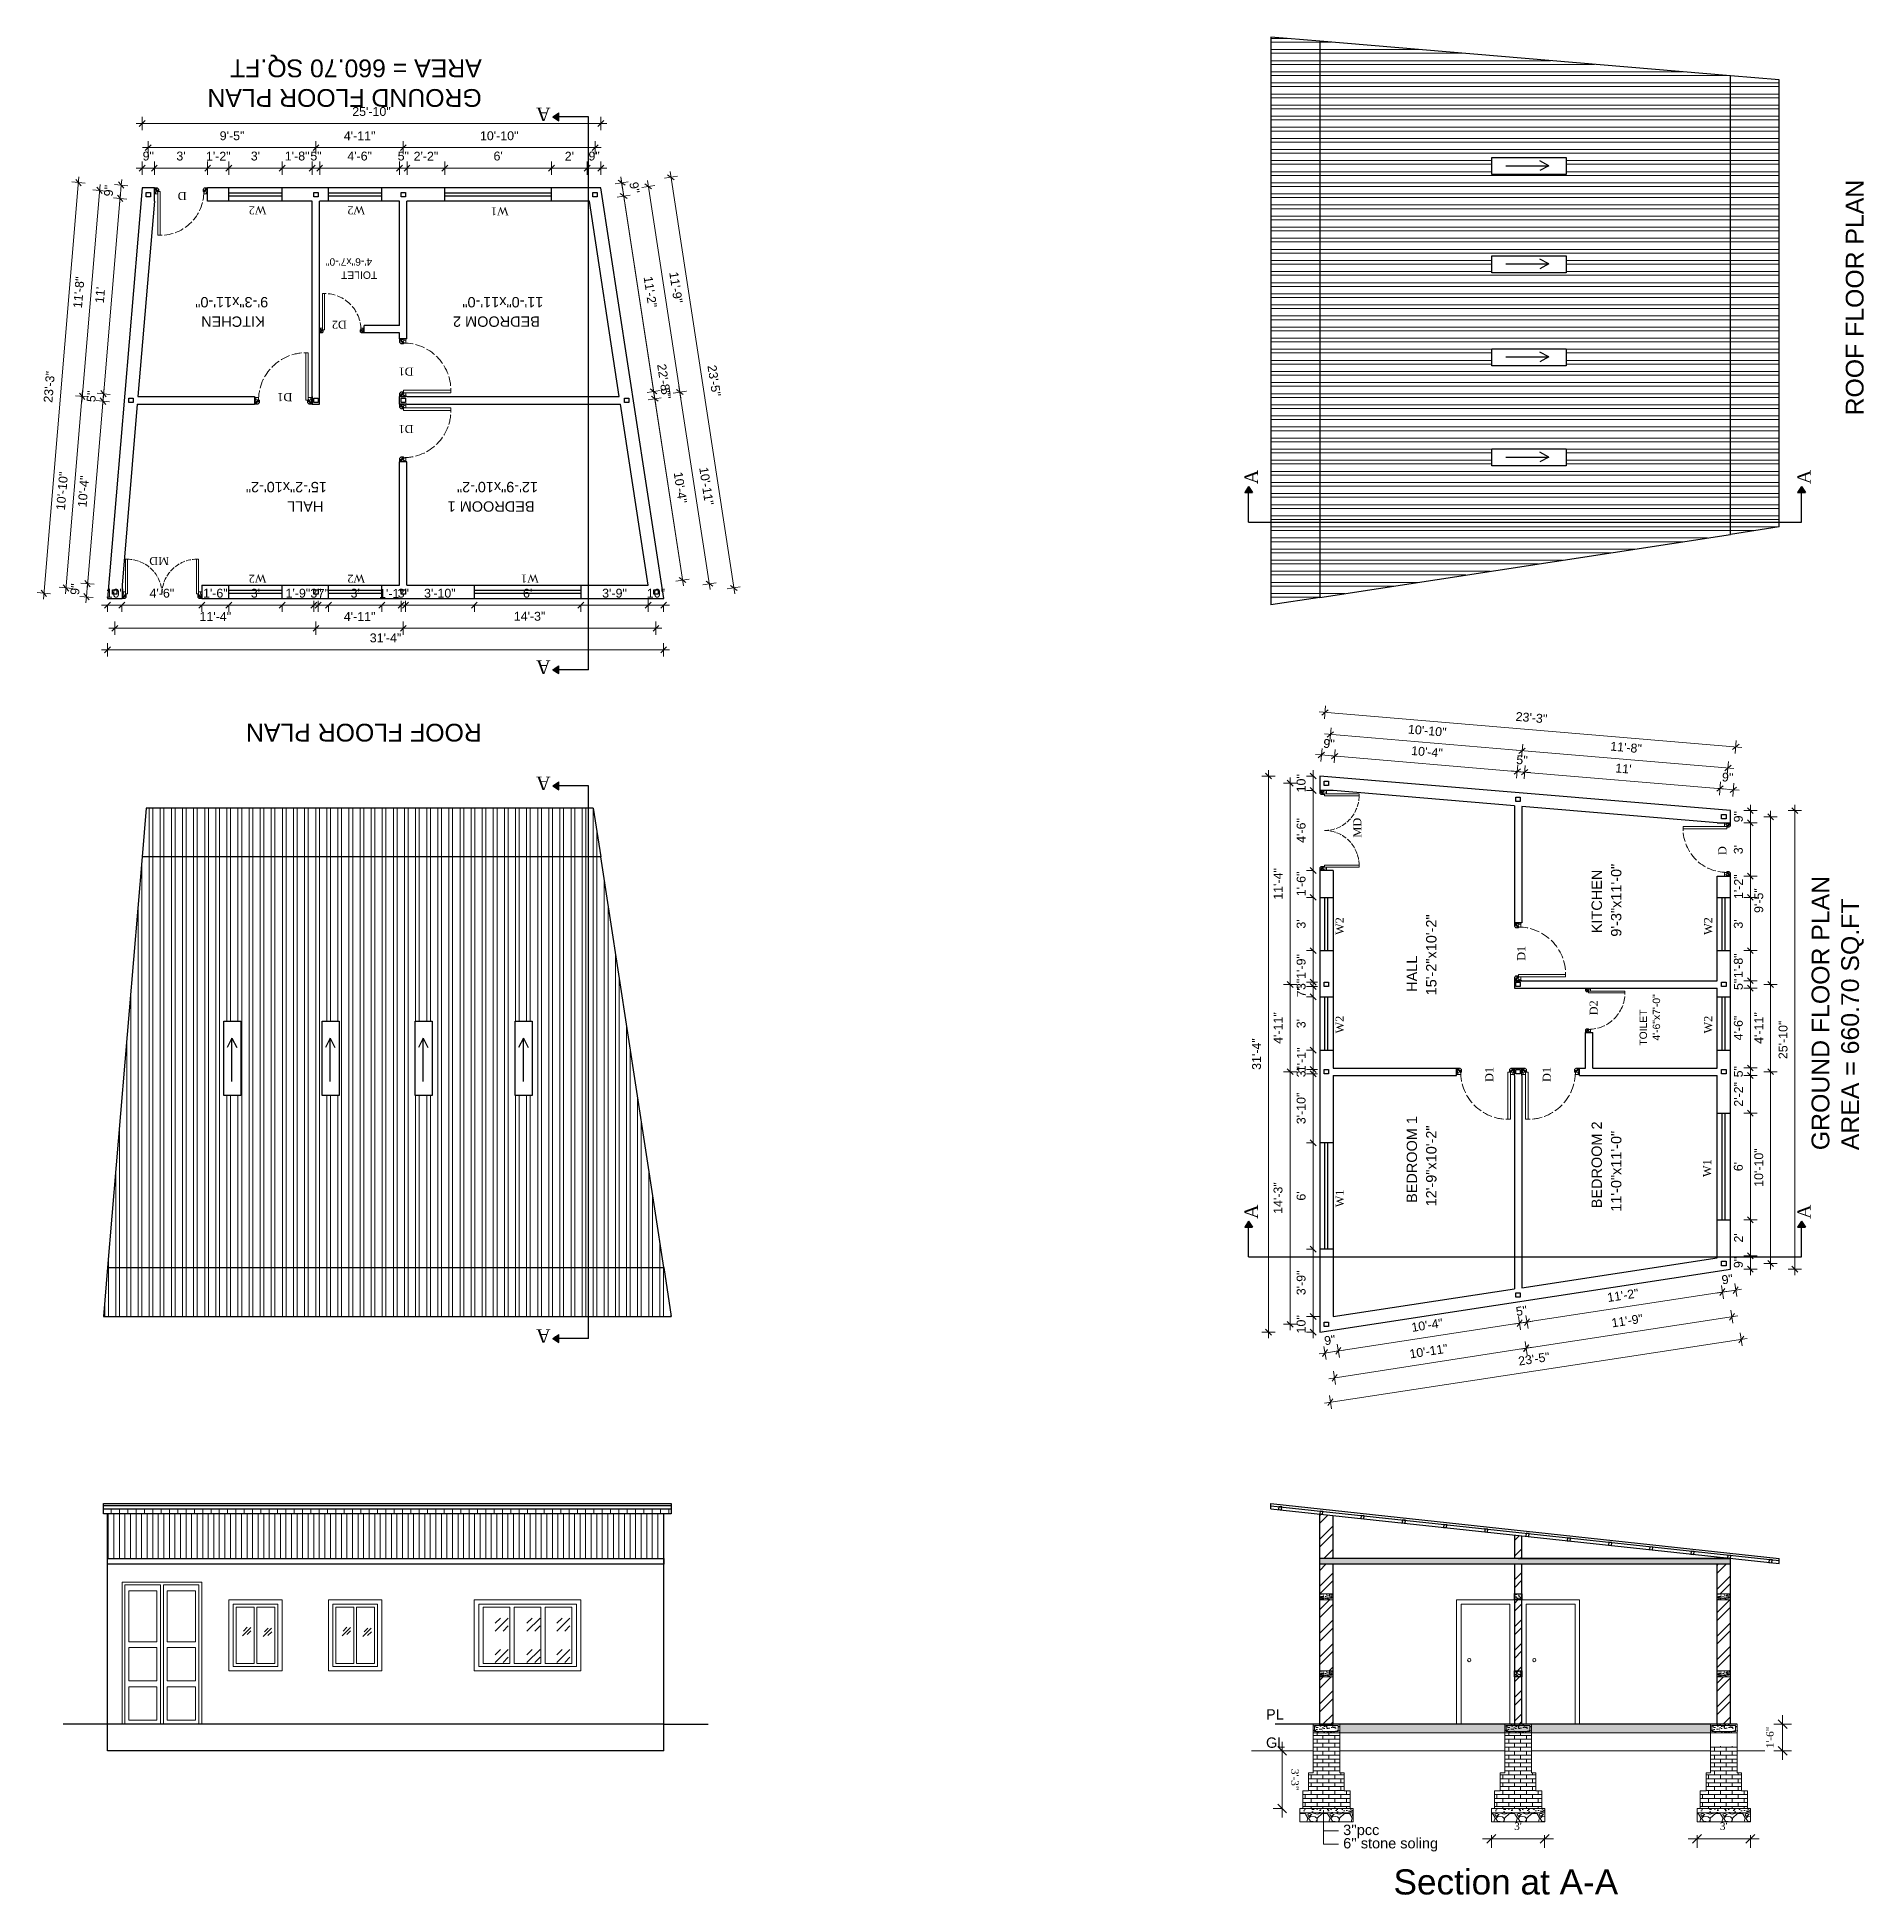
# Model space of a CAD drawing. Header units: inches. Extents: x 45643 to 78083, y -17830 to -3084.
# Drawn here: x 54552 to 55786, y -14746 to -13491 of the extents above; entities that cross this region are included whole.
import ezdxf

# ---------------------------------------------------------------- set-up
doc = ezdxf.new("R2010")
doc.units = ezdxf.units.IN
doc.header["$MEASUREMENT"] = 0
doc.linetypes.add('ACAD_ISO02W100', pattern=[15, 12, -3])
doc.linetypes.add('CONTINUA', pattern=[0])
doc.layers.add('A-Hatch', color=7, linetype='Continuous')
doc.layers.add('PDF_Text', color=7, linetype='Continuous')
for name, color, linetype, lineweight in [('A_Title Text', 105, 'Continuous', 60), ('Dim - internal', 4, 'Continuous', 9), ('DIM_LINE', 165, 'Continuous', 15), ('door', 3, 'Continuous', 13), ('Door-window', 150, 'Continuous', 9), ('ELEVATION', 6, 'Continuous', 30), ('hatch', 30, 'Continuous', 5), ('steps', 253, 'Continuous', 20), ('WALL', 240, 'Continuous', 30), ('WALL - A', 1, 'Continuous', 40)]:
    doc.layers.add(name, color=color, linetype=linetype, lineweight=lineweight)
doc.styles.add('Arial', font='arial.ttf')
doc.styles.add('PDF Arial', font='arial.ttf')
doc.styles.get("Standard").update_dxf_attribs({"font": 'times.ttf'})
doc.dimstyles.new('Copy of Standard', dxfattribs={"dimtxt": 5, "dimasz": 6, "dimexe": 6, "dimexo": 12, "dimgap": 6, "dimtad": 1, "dimdec": 0, "dimzin": 0, "dimdsep": 46, "dimlunit": 3, "dimtxsty": 'Standard', "dimblk": 'OBLIQUE', "dimcen": 0.09, "dimdle": 6, "dimclrd": 256, "dimclre": 256, "dimclrt": 256, "dimadec": 0, "dimazin": 0, "dimtfac": 1, "dimtdec": 0, "dimtix": 1, "dimtmove": 2, "dimatfit": 3, "dimfxl": 6, "dimfxlon": 1, "dimtolj": 1, "dimtzin": 0, "dimlwd": 13, "dimlwe": 13, "dimarcsym": 0})
doc.dimstyles.new('Sudeep', dxfattribs={"dimtxt": 6, "dimasz": 4, "dimexe": 4.5, "dimexo": 4.5, "dimgap": 5, "dimtad": 1, "dimdec": 0, "dimlunit": 4, "dimtxsty": 'Arial', "dimblk": 'OBLIQUE', "dimcen": 250, "dimdle": 4, "dimclrd": 86, "dimclre": 5, "dimclrt": 1, "dimadec": 0, "dimazin": 0, "dimtfac": 1, "dimtdec": 0, "dimtix": 1, "dimtmove": 1, "dimatfit": 3, "dimldrblk": 'OBLIQUE', "dimfxl": 4.5, "dimfxlon": 1, "dimfrac": 2, "dimlwd": 15, "dimlwe": 13, "dimarcsym": 0})
pattern_1 = [(270, (114195.1005, -28288.145), (7.5, -9e-16), []), (270, (114192.6005, -28290.645), (7.5, -9e-16), [])]
pattern_2 = [(180, (41452.447, -73089.1485), (-2e-15, -7.5), []), (180, (41449.947, -73086.6485), (-2e-15, -7.5), [])]
pattern_3 = [(228.0127875, (-305622.6875, 16091.2027), (-120, -135), [2.01804, -199.7863207]), (184.96974073, (-305624.03755, 16089.7027), (180, 15), [3.46302, -342.8388714]), (132.51044708, (-305627.48755, 16089.4027), (150, -165), [2.44182, -241.74048894]), (267.273689, (-305633.33755, 16085.6527), (15, 300), [3.15357, -312.2033706]), (292.83365418, (-305633.48755, 16082.5027), (-75, 180), [3.092325, -306.1405969]), (357.273689, (-305632.28755, 16079.6527), (-300, 15), [3.15357, -312.2033706]), (37.69424047, (-305629.13755, 16079.5027), (-195, -150), [4.170435, -412.87272823]), (72.25532837, (-305625.83755, 16082.0527), (105, 330), [3.93732, -389.79482245]), (121.42956562, (-305624.63755, 16085.8027), (-120, 195), [3.16425, -313.26109665]), (175.2363583, (-305626.2875, 16088.5027), (165, -15), [3.61248, -177.0114387]), (222.3974378, (-305629.88755, 16088.8027), (-180, -165), [4.67172, -462.5006251]), (138.81407483, (-305618.4875, 16085.5027), (-105, 90), [1.594515, -157.8576722]), (171.4692344, (-305619.68755, 16086.5527), (195, -30), [3.033555, -300.32267124]), (225, (-305622.688, 16087.003), (-2e-15, -15), [2.121315, -19.09188844]), (203.1985905, (-305623.7375, 16088.8027), (75, 30), [1.14237, -113.0942266]), (291.8014095, (-305624.7875, 16088.3527), (-15, 45), [1.615545, -79.1619271]), (30.9637565, (-305624.1875, 16086.8527), (45, 30), [2.623935, -84.8403434]), (161.5650512, (-305621.9375, 16088.2027), (30, -15), [1.897365, -45.5367999]), (16.38954033, (-305633.48755, 16088.3527), (150, 45), [2.658, -263.1426772]), (70.34617594, (-305630.9375, 16089.1027), (-60, -165), [2.229915, -220.7611162]), (293.1985905, (-305621.9375, 16091.2027), (-30, 75), [2.284725, -111.9518716]), (343.61045967, (-305621.03755, 16089.1027), (-150, 45), [2.658, -263.1426772]), (339.4439548, (-305633.4875, 16079.0527), (-75, 30), [2.5632, -125.5968562]), (294.77514057, (-305631.0875, 16078.1527), (-75, 165), [2.14767, -212.61964595]), (66.8014095, (-305621.7875, 16076.2027), (30, 75), [2.284725, -111.9518716]), (17.35402464, (-305620.88755, 16078.3027), (-195, -60), [2.514465, -248.9313542]), (69.4439548, (-305629.1375, 16076.2027), (-30, -75), [1.2816, -126.8784562]), (101.3099325, (-305622.6875, 16076.2027), (-15, 60), [0.76485, -75.7204427]), (165.9637565, (-305622.8375, 16076.9527), (45, -15), [3.092325, -58.7542594]), (186.00900596, (-305625.83755, 16077.7027), (150, 15), [2.86575, -283.7088476]), (303.6900675, (-305624.1875, 16085.5027), (-15, 30), [2.16333, -51.91993913]), (353.15722659, (-305622.98755, 16083.7027), (255, -30), [3.77691, -373.91343936]), (60.9453959, (-305619.2375, 16083.2527), (-60, -105), [1.54434, -152.8901121]), (90, (-305618.488, 16084.603), (-15, 15), [0.9, -14.1]), (120.25643716, (-305626.1375, 16078.1527), (60, -105), [2.08386, -206.30279984]), (48.0127875, (-305627.1875, 16079.9527), (120, 135), [4.03608, -197.7682807]), (0, (-305624.488, 16082.953), (15, 15), [3.9, -11.1]), (325.30484647, (-305620.5875, 16082.9527), (150, -105), [2.37171, -234.7991145]), (254.0546041, (-305618.6375, 16081.6027), (-15, -60), [2.18403, -107.01761834]), (207.64597536, (-305619.23755, 16079.5027), (-285, -150), [3.555975, -352.04211273]), (175.42607874, (-305622.38755, 16077.8527), (-195, 15), [3.761985, -372.4361011])]
pattern_4 = [(50, (-8905.3204, 101881.5575), (5.73808146, -0.50201708), [0.6, -6.6]), (355, (-8905.3204, 101881.5575), (-1.11001067, 6.01753707), [0.48, -5.28]), (100.4514, (-8904.842, 101881.5156), (4.62807505, 5.51551634), [0.50992152, -5.6091369]), (46.1842, (-8905.3204, 101883.1575), (8.5379284, -1.3241521), [0.9, -9.9]), (96.6356, (-8904.609, 101883.047), (7.47730164, 7.79294297), [0.7648823, -8.413704]), (351.1842, (-8905.32, 101883.1575), (7.47729556, 7.7929488), [0.72, -7.92]), (21, (-8904.5204, 101882.7575), (4.77525642, -3.22095113), [0.6, -6.6]), (326, (-8904.5204, 101882.7575), (1.94652266, 5.80120036), [0.48, -5.28]), (71.4514, (-8904.1225, 101882.489), (6.72178103, 2.58024397), [0.50992152, -5.6091369]), (37.5, (-8905.3204, 101881.5575), (0.097278843, 2.66315083), [0, -5.216, 0, -5.36, 0, -5.3]), (7.5, (-8905.3204, 101881.5575), (2.1045563, 3.155293695), [0, -3.056, 0, -5.096, 0, -2.02]), (327.5, (-8907.1044, 101881.5575), (4.27057949, -0.180438974), [0, -2, 0, -6.24, 0, -8.28]), (317.5, (-8907.9044, 101881.5575), (4.66548935, 0.80083986), [0, -2.6, 0, -4.144, 0, -5.88])]
pattern_5 = [(50, (-8775.8204, 101881.5575), (5.73808146, -0.50201708), [0.6, -6.6]), (355, (-8775.8204, 101881.5575), (-1.11001067, 6.01753707), [0.48, -5.28]), (100.4514, (-8775.342, 101881.5156), (4.62807505, 5.51551634), [0.50992152, -5.6091369]), (46.1842, (-8775.8204, 101883.1575), (8.5379284, -1.3241521), [0.9, -9.9]), (96.6356, (-8775.109, 101883.047), (7.47730164, 7.79294297), [0.7648823, -8.413704]), (351.1842, (-8775.82, 101883.1575), (7.47729556, 7.7929488), [0.72, -7.92]), (21, (-8775.0204, 101882.7575), (4.77525642, -3.22095113), [0.6, -6.6]), (326, (-8775.0204, 101882.7575), (1.94652266, 5.80120036), [0.48, -5.28]), (71.4514, (-8774.6225, 101882.489), (6.72178103, 2.58024397), [0.50992152, -5.6091369]), (37.5, (-8775.8204, 101881.5575), (0.097278843, 2.66315083), [0, -5.216, 0, -5.36, 0, -5.3]), (7.5, (-8775.8204, 101881.5575), (2.1045563, 3.155293695), [0, -3.056, 0, -5.096, 0, -2.02]), (327.5, (-8777.6044, 101881.5575), (4.27057949, -0.180438974), [0, -2, 0, -6.24, 0, -8.28]), (317.5, (-8778.4044, 101881.5575), (4.66548935, 0.80083986), [0, -2.6, 0, -4.144, 0, -5.88])]
pattern_6 = [(50, (-8636.803, 101881.5575), (5.73808146, -0.50201708), [0.6, -6.6]), (355, (-8636.803, 101881.5575), (-1.11001067, 6.01753707), [0.48, -5.28]), (100.4514, (-8636.3246, 101881.5156), (4.62807505, 5.51551634), [0.50992152, -5.6091369]), (46.1842, (-8636.803, 101883.1575), (8.5379284, -1.3241521), [0.9, -9.9]), (96.6356, (-8636.091, 101883.047), (7.47730164, 7.79294297), [0.7648823, -8.413704]), (351.1842, (-8636.803, 101883.1575), (7.47729556, 7.7929488), [0.72, -7.92]), (21, (-8636.003, 101882.7575), (4.77525642, -3.22095113), [0.6, -6.6]), (326, (-8636.003, 101882.7575), (1.94652266, 5.80120036), [0.48, -5.28]), (71.4514, (-8635.605, 101882.489), (6.72178103, 2.58024397), [0.50992152, -5.6091369]), (37.5, (-8636.8028, 101881.5575), (0.097278843, 2.66315083), [0, -5.216, 0, -5.36, 0, -5.3]), (7.5, (-8636.8028, 101881.5575), (2.1045563, 3.155293695), [0, -3.056, 0, -5.096, 0, -2.02]), (327.5, (-8638.5868, 101881.5575), (4.27057949, -0.180438974), [0, -2, 0, -6.24, 0, -8.28]), (317.5, (-8639.3868, 101881.5575), (4.66548935, 0.80083986), [0, -2.6, 0, -4.144, 0, -5.88])]
pattern_7 = [(50, (0, 0), (3.58630091, -0.31376067), [0.375, -4.125]), (355, (0, 0), (-0.69375667, 3.76096067), [0.3, -3.3]), (100.4514445, (0.299, -0.026), (2.89254423, 3.44719995), [0.31870096, -3.50571056]), (46.1842, (0, 1), (5.33620665, -0.8275964), [0.5625, -6.1875]), (96.635635, (0.4447, 0.931), (4.67330973, 4.870593), [0.4780517, -5.2585688]), (351.184164, (0, 1), (4.6733097, 4.870593), [0.45, -4.95]), (21, (0.5, 0.75), (2.98453526, -2.01309445), [0.375, -4.125]), (326, (0.5, 0.75), (1.21657666, 3.62575023), [0.3, -3.3]), (71.451445, (0.7487, 0.5822), (4.20111188, 1.61265576), [0.31870095, -3.50571056]), (37.5, (0, 0), (0.060799277, 1.66446927), [0, -3.26, 0, -3.35, 0, -3.3125]), (7.5, (0, 0), (1.315347687, 1.97205856), [0, -1.91, 0, -3.185, 0, -1.2625]), (327.5, (-1.115, 0), (2.66911218, -0.11277436), [0, -1.25, 0, -3.9, 0, -5.175]), (317.5, (-1.615, 0), (2.91593085, 0.50052491), [0, -1.625, 0, -2.59, 0, -3.675])]

msp = doc.modelspace()

# ---------------------------------------------------------------- texts
for s, insert, char_height, width, attachment_point, rotation in [('A', (54898.79, -13547.38), 9, 10.8456, 1, 180), ('D', (54652.87, -13600.86), 5.49, 54.2013, 1, 180), ('W2', (54706.81, -13610.45), 5.487, 1396.073, 1, 180), ('W2', (54773.41, -13610.45), 5.487, 1396.073, 1, 180), ('W1', (54870.44, -13611.12), 5.487, 1396.073, 1, 180), ('{\\fTimes New Roman|b0|i0|c0|p18;D2}', (54761.15, -13682.27), 5.4869, 54.2013, 7, 180), ('{\\fTimes New Roman|b0|i0|c0|p18;D1}', (54806.21, -13713.98), 5.4869, 54.2013, 7, 180), ('{\\fTimes New Roman|b0|i0|c0|p18;D1}', (54724.32, -13736.74), 5.4869, 54.2013, 1, 180), ('{\\fTimes New Roman|b0|i0|c0|p18;D1}', (54806.21, -13758.31), 5.4869, 54.2013, 1, 180), ('A', (55367.67, -13792.83), 9, 10.8456, 1, 90), ('A', (55741.19, -13792.83), 9, 10.8456, 1, 90), ('{\\fTimes New Roman|b0|i0|c0|p18;MD}', (54641.05, -13847.51), 5.4869, 1396.073, 1, 180), ('W2', (54706.81, -13859.4), 5.487, 1396.073, 1, 180), ('W2', (54773.41, -13859.4), 5.487, 1396.073, 1, 180), ('W1', (54890.83, -13859.4), 5.487, 1396.073, 1, 180), ('A', (54898.79, -13920.9), 9, 10.8456, 1, 180), ('A', (54898.79, -13999.41), 9, 10.8456, 1, 180), ('{\\fTimes New Roman|b0|i0|c0|p18;MD}', (55441.06, -14031.6), 5.4869, 1396.073, 1, 90), ('D', (55687.7, -14043.42), 5.49, 54.2013, 1, 90), ('W2', (55429.17, -14097.36), 5.487, 1396.073, 1, 90), ('W2', (55678.12, -14097.36), 5.487, 1396.073, 1, 90), ('{\\fTimes New Roman|b0|i0|c0|p18;D1}', (55551.83, -14114.87), 5.4869, 54.2013, 1, 90), ('{\\fTimes New Roman|b0|i0|c0|p18;D2}', (55606.3, -14151.7), 5.4869, 54.2013, 7, 90), ('W2', (55429.17, -14163.96), 5.487, 1396.073, 1, 90), ('W2', (55678.12, -14163.96), 5.487, 1396.073, 1, 90), ('{\\fTimes New Roman|b0|i0|c0|p18;D1}', (55530.26, -14196.76), 5.4869, 54.2013, 1, 90), ('{\\fTimes New Roman|b0|i0|c0|p18;D1}', (55574.59, -14196.76), 5.4869, 54.2013, 7, 90), ('W1', (55677.44, -14260.99), 5.487, 1396.073, 1, 90), ('W1', (55429.17, -14281.38), 5.487, 1396.073, 1, 90), ('A', (55367.67, -14289.34), 9, 10.8456, 1, 90), ('A', (55741.19, -14289.34), 9, 10.8456, 1, 90), ('A', (54898.79, -14372.92), 9, 10.8456, 1, 180)]:
    msp.add_mtext(s, dxfattribs=dict(insert=insert, char_height=char_height, width=width, attachment_point=attachment_point, rotation=rotation))
at = {"color": 7, "linetype": 'ByBlock', "lineweight": 5}
for s, insert, char_height, width, attachment_point in [('{\\fArial CE|b0|i0|c0|p34;PL}', (55382.15, -14620.59), 7, 174.1012, 1), ('{\\fArial CE|b0|i0|c0|p34;GL}', (55382.15, -14639.69), 7, 174.1012, 1), ("{\\fArial CE|b0|i0|c238|p34;3'}'{\\fArial CE|b0|i0|c238|p34;pcc}", (55434.29, -14698.65), 7, 174.1012, 1), ("{\\fArial CE|b0|i0|c0|p34;6\\fArial CE|b0|i0|c238|p34;'}'{\\fArial CE|b0|i0|c238|p34; \\fArial CE|b0|i0|c0|p34;stone\\fArial CE|b0|i0|c238|p34; soling}", (55434.29, -14707.65), 7, 174.1012, 1), ('{\\fArial CE|b0|i0|c238|p34;\\P\\H2.8333x;Section at A-A}', (55544.19, -14732.42), 6, 232.9624, 5)]:
    msp.add_mtext(s, dxfattribs=dict(at, insert=insert, char_height=char_height, width=width, attachment_point=attachment_point))
at = {"layer": 'PDF_Text', "attachment_point": 7, "style": 'PDF Arial'}
for s, insert, char_height, rotation in [('GROUND FLOOR PLAN\\PAREA = 660.70 SQ.FT', (54852.29, -13502.51), 12, 180), ('ROOF FLOOR PLAN', (55786.06, -13746.34), 12, 90), ('4\'-6"x7\'-0"', (54778.25, -13640.08), 5.0001, 180), ('TOILET', (54781.68, -13648.97), 5, 180), ('9\'-3"x11\'-0"', (54708.03, -13666.22), 7, 180), ('11\'-0"x11\'-0"', (54893.92, -13666.22), 7, 180), ('KITCHEN', (54705.66, -13679.36), 7, 180), ('BEDROOM 2', (54891.56, -13679.36), 7, 180), ('15\'-2"x10\'-2"', (54747.67, -13791.15), 7, 180), ('12\'-9"x10\'-2"', (54890.29, -13791.15), 7, 180), ('HALL', (54745.3, -13804.29), 7, 180), ('BEDROOM 1', (54887.92, -13804.29), 7, 180), ('ROOF FLOOR PLAN', (54852.29, -13954.53), 12, 180), ('KITCHEN', (55609.21, -14096.22), 7, 90), ('9\'-3"x11\'-0"', (55622.35, -14098.58), 7, 90), ('GROUND FLOOR PLAN\\PAREA = 660.70 SQ.FT', (55786.06, -14242.84), 12, 90), ('15\'-2"x10\'-2"', (55497.42, -14138.22), 7, 90), ('HALL', (55484.28, -14135.85), 7, 90), ('4\'-6"x7\'-0"', (55648.49, -14168.8), 5.0001, 90), ('TOILET', (55639.6, -14172.23), 5, 90), ('BEDROOM 1', (55484.28, -14278.47), 7, 90), ('12\'-9"x10\'-2"', (55497.42, -14280.84), 7, 90), ('BEDROOM 2', (55609.21, -14282.11), 7, 90), ('11\'-0"x11\'-0"', (55622.35, -14284.47), 7, 90)]:
    msp.add_mtext(s, dxfattribs=dict(at, insert=insert, char_height=char_height, rotation=rotation))

# ---------------------------------------------------------------- blocks, each defined once
blk = doc.blocks.new('A$C6FA92B9D')
at = {"layer": 'Door-window', "linetype": 'Continuous', "ltscale": 0.25}
for p, q in [((20.8, 46), (0, 46)), ((0, 44.8), (0, 46)), ((20.8, 44.8), (0, 44.8)), ((19.6, 48), (19.6, 46)), ((23.6, 48), (19.6, 48)), ((23.6, 48), (19.6, 48)), ((19.6, 46), (20.8, 46)), ((20.8, 46), (20.8, 45.6)), ((20.8, 46), (20.8, 44.8)), ((22.8, 45.6), (20.8, 45.6)), ((23.6, 46.4), (22.8, 45.6)), ((23.6, 48), (23.6, 46.4)), ((20.8, 3.2), (0, 3.2)), ((0, 3.2), (0, 2)), ((20.8, 2), (0, 2)), ((19.6, 2), (20.8, 2)), ((19.6, 0), (19.6, 2)), ((23.6, 0), (19.6, 0)), ((23.6, 0), (19.6, 0)), ((20.8, 2), (20.8, 3.2)), ((20.8, 2), (20.8, 2.4)), ((22.8, 2.4), (20.8, 2.4)), ((23.6, 1.6), (22.8, 2.4)), ((23.6, 0), (23.6, 1.6))]:
    blk.add_line(p, q, dxfattribs=at)
at = {"layer": 'Door-window', "linetype": 'ACAD_ISO02W100', "ltscale": 0.25}
for centre, start, end in [((20.8, 44.8), 180, 270), ((20.8, 3.2), 90, 180)]:
    blk.add_arc(centre, 20.8, start, end, dxfattribs=at)
at = {"layer": 'hatch', "color": 8}
for p, q in [((23.6, 48), (19.6, 46.9)), ((23.6, 48), (20.8, 45.7)), ((23.6, 48), (21.8, 45.6)), ((23.6, 0), (19.6, 1.1)), ((23.6, 0), (20.8, 2.3)), ((23.6, 0), (21.8, 2.4))]:
    blk.add_line(p, q, dxfattribs=at)
for centre, radius, start, end in [((23.7, 47.8), 2.35, 174.9175, 249.0128), ((23.7, 47.8), 1.13, 168.5136, 264.8628), ((23.7, 0.2), 2.35, 110.9872, 185.0825), ((23.7, 0.2), 1.13, 95.1372, 191.4864)]:
    blk.add_arc(centre, radius, start, end, dxfattribs=at)
blk = doc.blocks.new("D 3'")
at = {"layer": 'Door-window', "linetype": 'Continuous', "ltscale": 0.25}
for p, q in [((3749.6, -16741), (3749.6, -16711.5)), ((3751.1, -16711.5), (3749.6, -16711.5)), ((3751.1, -16741), (3751.1, -16711.5)), ((3747.1, -16743.5), (3747.1, -16739.5)), ((3747.1, -16739.5), (3749.6, -16739.5)), ((3747.1, -16743.5), (3749.1, -16743.5)), ((3749.1, -16743.5), (3750.1, -16742.5)), ((3749.6, -16741), (3751.1, -16741)), ((3750.1, -16742.5), (3750.1, -16741)), ((3780.1, -16742.5), (3780.1, -16741)), ((3780.6, -16741), (3780.1, -16741)), ((3781.1, -16743.5), (3780.1, -16742.5)), ((3783.1, -16739.5), (3780.6, -16739.5)), ((3780.6, -16739.5), (3780.6, -16741)), ((3783.1, -16743.5), (3781.1, -16743.5)), ((3783.1, -16743.5), (3783.1, -16739.5))]:
    blk.add_line(p, q, dxfattribs=at)
at = {"layer": 'Door-window', "linetype": 'ACAD_ISO02W100', "ltscale": 0.5}
blk.add_arc((3751.1, -16741), 29.5, 0, 90, dxfattribs=at)
at = {"layer": 'hatch', "color": 8}
for p, q in [((3747.1, -16743.5), (3748.2, -16739.5)), ((3747.1, -16743.5), (3749.6, -16740.4)), ((3747.1, -16743.5), (3750.1, -16741.2)), ((3783.1, -16743.5), (3780.1, -16741.2)), ((3783.1, -16743.5), (3780.6, -16740.4)), ((3783.1, -16743.5), (3782.1, -16739.5))]:
    blk.add_line(p, q, dxfattribs=at)
for centre, radius, start, end in [((3747.4, -16743.6), 2.93, 20.9872, 95.0825), ((3747.4, -16743.6), 1.42, 5.1372, 101.4864), ((3782.9, -16743.6), 2.93, 84.9175, 159.0128), ((3782.9, -16743.6), 1.42, 78.5136, 174.8628)]:
    blk.add_arc(centre, radius, start, end, dxfattribs=at)
blk = doc.blocks.new('_Oblique')
at = {"color": 0, "linetype": 'ByBlock', "lineweight": -2}
blk.add_line((-0.5, -0.5), (0.5, 0.5), dxfattribs=at)
blk = doc.blocks.new('*D1355')
at = {"layer": 'A_Title Text', "color": 5, "lineweight": 13, "transparency": 16777216}
for p, q in [((54960.4, -13592.3), (54969.3, -13590.9)), ((54981.7, -13731.3), (54990.6, -13730))]:
    blk.add_line(p, q, dxfattribs=at)
at = {"layer": 'A_Title Text', "color": 86, "lineweight": 15, "transparency": 16777216}
blk.add_line((54986.7, -13734.6), (54964.2, -13587.7), dxfattribs=at)
at = {"layer": 'Defpoints', "color": 0, "transparency": 16777216}
for p in [(54964.8, -13591.6), (54928.9, -13597.1), (54950.2, -13736.1)]:
    blk.add_point(p, dxfattribs=at)
at = {"layer": 'A_Title Text', "color": 86, "lineweight": 15, "transparency": 16777216, "xscale": 4, "yscale": 4, "zscale": 4}
for p, rotation in [((54964.8, -13591.6), 98.70344886768251), ((54986.1, -13730.6), 278.7034488676825)]:
    blk.add_blockref('_Oblique', p, dxfattribs=dict(at, rotation=rotation))
at = {"layer": 'A_Title Text', "color": 1, "transparency": 16777216, "insert": (54983.5, -13659.9), "char_height": 6, "attachment_point": 5, "rotation": 278.7034, "style": 'Arial'}
blk.add_mtext('11\'-9"', dxfattribs=at)
blk = doc.blocks.new('*D1351')
at = {"layer": 'A_Title Text', "color": 5, "lineweight": 13, "transparency": 16777216}
for p, q in [((54981.7, -13731.3), (54990.5, -13729.9)), ((55001.7, -13860.7), (55010.6, -13859.4))]:
    blk.add_line(p, q, dxfattribs=at)
at = {"layer": 'A_Title Text', "color": 86, "lineweight": 15, "transparency": 16777216}
blk.add_line((54985.5, -13726.6), (55006.7, -13864), dxfattribs=at)
at = {"layer": 'Defpoints', "color": 0, "transparency": 16777216}
for p in [(54950.2, -13736.1), (54970, -13865.6), (55006.1, -13860)]:
    blk.add_point(p, dxfattribs=at)
at = {"layer": 'A_Title Text', "color": 86, "lineweight": 15, "transparency": 16777216, "xscale": 4, "yscale": 4, "zscale": 4}
for p, rotation in [((54986.1, -13730.6), 98.79690632563428), ((55006.1, -13860), 278.7969063256343)]:
    blk.add_blockref('_Oblique', p, dxfattribs=dict(at, rotation=rotation))
at = {"layer": 'A_Title Text', "color": 1, "transparency": 16777216, "insert": (55004.1, -13794.1), "char_height": 6, "attachment_point": 5, "rotation": 278.7969, "style": 'Arial'}
blk.add_mtext('10\'-11"', dxfattribs=at)
blk = doc.blocks.new('*D1356')
at = {"layer": 'A_Title Text', "color": 86, "lineweight": 15, "transparency": 16777216}
blk.add_line((54979.2, -13904.7), (54595.5, -13904.7), dxfattribs=at)
at = {"layer": 'A_Title Text', "color": 5, "lineweight": 13, "transparency": 16777216}
for p, q in [((54599.5, -13900.2), (54599.5, -13909.2)), ((54975.2, -13900.2), (54975.2, -13909.2))]:
    blk.add_line(p, q, dxfattribs=at)
at = {"layer": 'Defpoints', "color": 0, "transparency": 16777216}
for p in [(54599.5, -13870.1), (54975.2, -13870.1), (54599.5, -13904.7)]:
    blk.add_point(p, dxfattribs=at)
at = {"layer": 'A_Title Text', "color": 86, "lineweight": 15, "transparency": 16777216, "xscale": 4, "yscale": 4, "zscale": 4, "rotation": 180}
blk.add_blockref('_Oblique', (54599.5, -13904.7), dxfattribs=at)
at = {"layer": 'A_Title Text', "color": 86, "lineweight": 15, "transparency": 16777216, "xscale": 4, "yscale": 4, "zscale": 4}
blk.add_blockref('_Oblique', (54975.2, -13904.7), dxfattribs=at)
at = {"layer": 'A_Title Text', "color": 1, "transparency": 16777216, "insert": (54787.3, -13896.7), "char_height": 6, "attachment_point": 5, "style": 'Arial'}
blk.add_mtext('31\'-4"', dxfattribs=at)
blk = doc.blocks.new('*D1357')
at = {"layer": 'A_Title Text', "color": 5, "lineweight": 13, "transparency": 16777216}
for p, q in [((54622.8, -13553.5), (54622.8, -13544.5)), ((54932.7, -13553.5), (54932.7, -13544.5))]:
    blk.add_line(p, q, dxfattribs=at)
at = {"layer": 'A_Title Text', "color": 86, "lineweight": 15, "transparency": 16777216}
blk.add_line((54936.7, -13549), (54618.8, -13549), dxfattribs=at)
at = {"layer": 'Defpoints', "color": 0, "transparency": 16777216}
for p in [(54622.8, -13549), (54622.8, -13592.6), (54932.7, -13592.6)]:
    blk.add_point(p, dxfattribs=at)
at = {"layer": 'A_Title Text', "color": 86, "lineweight": 15, "transparency": 16777216, "xscale": 4, "yscale": 4, "zscale": 4, "rotation": 180}
blk.add_blockref('_Oblique', (54622.8, -13549), dxfattribs=at)
at = {"layer": 'A_Title Text', "color": 86, "lineweight": 15, "transparency": 16777216, "xscale": 4, "yscale": 4, "zscale": 4}
blk.add_blockref('_Oblique', (54932.7, -13549), dxfattribs=at)
at = {"layer": 'A_Title Text', "color": 1, "transparency": 16777216, "insert": (54777.8, -13541), "char_height": 6, "attachment_point": 5, "style": 'Arial'}
blk.add_mtext('25\'-10"', dxfattribs=at)
blk = doc.blocks.new('*D1352')
at = {"layer": 'A_Title Text', "color": 5, "lineweight": 13, "transparency": 16777216}
for p, q in [((54964.7, -13870.1), (54964.7, -13879.1)), ((54975.2, -13874.6), (54975.2, -13879.1))]:
    blk.add_line(p, q, dxfattribs=at)
at = {"layer": 'A_Title Text', "color": 86, "lineweight": 15, "transparency": 16777216}
for p, q in [((54964.7, -13874.6), (54960.7, -13874.6)), ((54975.2, -13874.6), (54964.7, -13874.6)), ((54975.2, -13874.6), (54979.2, -13874.6))]:
    blk.add_line(p, q, dxfattribs=at)
at = {"layer": 'Defpoints', "color": 0, "transparency": 16777216}
for p in [(54964.7, -13861.1), (54975.2, -13870.1), (54964.7, -13874.6)]:
    blk.add_point(p, dxfattribs=at)
at = {"layer": 'A_Title Text', "color": 86, "lineweight": 15, "transparency": 16777216, "xscale": 4, "yscale": 4, "zscale": 4}
blk.add_blockref('_Oblique', (54964.7, -13874.6), dxfattribs=at)
at = {"layer": 'A_Title Text', "color": 86, "lineweight": 15, "transparency": 16777216, "xscale": 4, "yscale": 4, "zscale": 4, "rotation": 180}
blk.add_blockref('_Oblique', (54975.2, -13874.6), dxfattribs=at)
at = {"layer": 'A_Title Text', "color": 1, "transparency": 16777216, "insert": (54970, -13866.5), "char_height": 6, "attachment_point": 5, "style": 'Arial'}
blk.add_mtext('10"', dxfattribs=at)
blk = doc.blocks.new('*D1358')
at = {"layer": 'A_Title Text', "color": 5, "lineweight": 13, "transparency": 16777216}
for p, q in [((54964.7, -13870.1), (54964.7, -13879.1)), ((54919.3, -13874.6), (54919.3, -13879.1))]:
    blk.add_line(p, q, dxfattribs=at)
at = {"layer": 'A_Title Text', "color": 86, "lineweight": 15, "transparency": 16777216}
blk.add_line((54968.7, -13874.6), (54915.3, -13874.6), dxfattribs=at)
at = {"layer": 'Defpoints', "color": 0, "transparency": 16777216}
for p in [(54919.3, -13870.1), (54964.7, -13861.1), (54919.3, -13874.6)]:
    blk.add_point(p, dxfattribs=at)
at = {"layer": 'A_Title Text', "color": 86, "lineweight": 15, "transparency": 16777216, "xscale": 4, "yscale": 4, "zscale": 4, "rotation": 180}
blk.add_blockref('_Oblique', (54919.3, -13874.6), dxfattribs=at)
at = {"layer": 'A_Title Text', "color": 86, "lineweight": 15, "transparency": 16777216, "xscale": 4, "yscale": 4, "zscale": 4}
blk.add_blockref('_Oblique', (54964.7, -13874.6), dxfattribs=at)
at = {"layer": 'A_Title Text', "color": 1, "transparency": 16777216, "insert": (54942, -13866.5), "char_height": 6, "attachment_point": 5, "style": 'Arial'}
blk.add_mtext('3\'-9"', dxfattribs=at)
blk = doc.blocks.new('*D1359')
at = {"layer": 'A_Title Text', "color": 86, "lineweight": 15, "transparency": 16777216}
blk.add_line((54923.3, -13874.6), (54843.3, -13874.6), dxfattribs=at)
at = {"layer": 'A_Title Text', "color": 5, "lineweight": 13, "transparency": 16777216}
for p, q in [((54847.3, -13874.6), (54847.3, -13879.1)), ((54919.3, -13874.6), (54919.3, -13879.1))]:
    blk.add_line(p, q, dxfattribs=at)
at = {"layer": 'Defpoints', "color": 0, "transparency": 16777216}
for p in [(54847.3, -13870.1), (54919.3, -13870.1), (54847.3, -13874.6)]:
    blk.add_point(p, dxfattribs=at)
at = {"layer": 'A_Title Text', "color": 86, "lineweight": 15, "transparency": 16777216, "xscale": 4, "yscale": 4, "zscale": 4, "rotation": 180}
blk.add_blockref('_Oblique', (54847.3, -13874.6), dxfattribs=at)
at = {"layer": 'A_Title Text', "color": 86, "lineweight": 15, "transparency": 16777216, "xscale": 4, "yscale": 4, "zscale": 4}
blk.add_blockref('_Oblique', (54919.3, -13874.6), dxfattribs=at)
at = {"layer": 'A_Title Text', "color": 1, "transparency": 16777216, "insert": (54883.3, -13866.5), "char_height": 6, "attachment_point": 5, "style": 'Arial'}
blk.add_mtext("6'", dxfattribs=at)
blk = doc.blocks.new('*D1360')
at = {"layer": 'A_Title Text', "color": 86, "lineweight": 15, "transparency": 16777216}
blk.add_line((54851.3, -13874.6), (54796.8, -13874.6), dxfattribs=at)
at = {"layer": 'A_Title Text', "color": 5, "lineweight": 13, "transparency": 16777216}
for p, q in [((54800.8, -13871.6), (54800.8, -13879.1)), ((54847.3, -13874.6), (54847.3, -13879.1))]:
    blk.add_line(p, q, dxfattribs=at)
at = {"layer": 'Defpoints', "color": 0, "transparency": 16777216}
for p in [(54800.8, -13867.1), (54847.3, -13870.1), (54800.8, -13874.6)]:
    blk.add_point(p, dxfattribs=at)
at = {"layer": 'A_Title Text', "color": 86, "lineweight": 15, "transparency": 16777216, "xscale": 4, "yscale": 4, "zscale": 4, "rotation": 180}
blk.add_blockref('_Oblique', (54800.8, -13874.6), dxfattribs=at)
at = {"layer": 'A_Title Text', "color": 86, "lineweight": 15, "transparency": 16777216, "xscale": 4, "yscale": 4, "zscale": 4}
blk.add_blockref('_Oblique', (54847.3, -13874.6), dxfattribs=at)
at = {"layer": 'A_Title Text', "color": 1, "transparency": 16777216, "insert": (54824, -13866.5), "char_height": 6, "attachment_point": 5, "style": 'Arial'}
blk.add_mtext('3\'-10"', dxfattribs=at)
blk = doc.blocks.new('*D1361')
at = {"layer": 'A_Title Text', "color": 86, "lineweight": 15, "transparency": 16777216}
for p, q in [((54797.8, -13874.6), (54793.8, -13874.6)), ((54800.8, -13874.6), (54797.8, -13874.6)), ((54800.8, -13874.6), (54804.8, -13874.6))]:
    blk.add_line(p, q, dxfattribs=at)
at = {"layer": 'A_Title Text', "color": 5, "lineweight": 13, "transparency": 16777216}
for p, q in [((54797.8, -13871.6), (54797.8, -13879.1)), ((54800.8, -13871.6), (54800.8, -13879.1))]:
    blk.add_line(p, q, dxfattribs=at)
at = {"layer": 'Defpoints', "color": 0, "transparency": 16777216}
for p in [(54797.8, -13867.1), (54800.8, -13867.1), (54797.8, -13874.6)]:
    blk.add_point(p, dxfattribs=at)
at = {"layer": 'A_Title Text', "color": 86, "lineweight": 15, "transparency": 16777216, "xscale": 4, "yscale": 4, "zscale": 4}
blk.add_blockref('_Oblique', (54797.8, -13874.6), dxfattribs=at)
at = {"layer": 'A_Title Text', "color": 86, "lineweight": 15, "transparency": 16777216, "xscale": 4, "yscale": 4, "zscale": 4, "rotation": 180}
blk.add_blockref('_Oblique', (54800.8, -13874.6), dxfattribs=at)
at = {"layer": 'A_Title Text', "color": 1, "transparency": 16777216, "insert": (54799.3, -13866.5), "char_height": 6, "attachment_point": 5, "style": 'Arial'}
blk.add_mtext('3"', dxfattribs=at)
blk = doc.blocks.new('*D1362')
at = {"layer": 'A_Title Text', "color": 86, "lineweight": 15, "transparency": 16777216}
for p, q in [((54784.8, -13874.6), (54780.8, -13874.6)), ((54797.8, -13874.6), (54784.8, -13874.6)), ((54797.8, -13874.6), (54801.8, -13874.6))]:
    blk.add_line(p, q, dxfattribs=at)
at = {"layer": 'A_Title Text', "color": 5, "lineweight": 13, "transparency": 16777216}
for p, q in [((54784.8, -13874.6), (54784.8, -13879.1)), ((54797.8, -13871.6), (54797.8, -13879.1))]:
    blk.add_line(p, q, dxfattribs=at)
at = {"layer": 'Defpoints', "color": 0, "transparency": 16777216}
for p in [(54784.8, -13870.1), (54797.8, -13867.1), (54784.8, -13874.6)]:
    blk.add_point(p, dxfattribs=at)
at = {"layer": 'A_Title Text', "color": 86, "lineweight": 15, "transparency": 16777216, "xscale": 4, "yscale": 4, "zscale": 4}
blk.add_blockref('_Oblique', (54784.8, -13874.6), dxfattribs=at)
at = {"layer": 'A_Title Text', "color": 86, "lineweight": 15, "transparency": 16777216, "xscale": 4, "yscale": 4, "zscale": 4, "rotation": 180}
blk.add_blockref('_Oblique', (54797.8, -13874.6), dxfattribs=at)
at = {"layer": 'A_Title Text', "color": 1, "transparency": 16777216, "insert": (54791.3, -13866.6), "char_height": 6, "attachment_point": 5, "style": 'Arial'}
blk.add_mtext('1\'-1"', dxfattribs=at)
blk = doc.blocks.new('*D1363')
at = {"layer": 'A_Title Text', "color": 86, "lineweight": 15, "transparency": 16777216}
blk.add_line((54788.8, -13874.6), (54744.8, -13874.6), dxfattribs=at)
at = {"layer": 'A_Title Text', "color": 5, "lineweight": 13, "transparency": 16777216}
for p, q in [((54748.8, -13874.6), (54748.8, -13879.1)), ((54784.8, -13874.6), (54784.8, -13879.1))]:
    blk.add_line(p, q, dxfattribs=at)
at = {"layer": 'Defpoints', "color": 0, "transparency": 16777216}
for p in [(54748.8, -13870.1), (54784.8, -13870.1), (54748.8, -13874.6)]:
    blk.add_point(p, dxfattribs=at)
at = {"layer": 'A_Title Text', "color": 86, "lineweight": 15, "transparency": 16777216, "xscale": 4, "yscale": 4, "zscale": 4, "rotation": 180}
blk.add_blockref('_Oblique', (54748.8, -13874.6), dxfattribs=at)
at = {"layer": 'A_Title Text', "color": 86, "lineweight": 15, "transparency": 16777216, "xscale": 4, "yscale": 4, "zscale": 4}
blk.add_blockref('_Oblique', (54784.8, -13874.6), dxfattribs=at)
at = {"layer": 'A_Title Text', "color": 1, "transparency": 16777216, "insert": (54766.8, -13866.5), "char_height": 6, "attachment_point": 5, "style": 'Arial'}
blk.add_mtext("3'", dxfattribs=at)
blk = doc.blocks.new('*D1364')
at = {"layer": 'A_Title Text', "color": 86, "lineweight": 15, "transparency": 16777216}
for p, q in [((54741.8, -13874.6), (54737.8, -13874.6)), ((54748.8, -13874.6), (54741.8, -13874.6)), ((54748.8, -13874.6), (54752.8, -13874.6))]:
    blk.add_line(p, q, dxfattribs=at)
at = {"layer": 'A_Title Text', "color": 5, "lineweight": 13, "transparency": 16777216}
for p, q in [((54741.8, -13871.6), (54741.8, -13879.1)), ((54748.8, -13874.6), (54748.8, -13879.1))]:
    blk.add_line(p, q, dxfattribs=at)
at = {"layer": 'Defpoints', "color": 0, "transparency": 16777216}
for p in [(54741.8, -13867.1), (54748.8, -13870.1), (54741.8, -13874.6)]:
    blk.add_point(p, dxfattribs=at)
at = {"layer": 'A_Title Text', "color": 86, "lineweight": 15, "transparency": 16777216, "xscale": 4, "yscale": 4, "zscale": 4}
blk.add_blockref('_Oblique', (54741.8, -13874.6), dxfattribs=at)
at = {"layer": 'A_Title Text', "color": 86, "lineweight": 15, "transparency": 16777216, "xscale": 4, "yscale": 4, "zscale": 4, "rotation": 180}
blk.add_blockref('_Oblique', (54748.8, -13874.6), dxfattribs=at)
at = {"layer": 'A_Title Text', "color": 1, "transparency": 16777216, "insert": (54745.3, -13866.6), "char_height": 6, "attachment_point": 5, "style": 'Arial'}
blk.add_mtext('7"', dxfattribs=at)
blk = doc.blocks.new('*D1365')
at = {"layer": 'A_Title Text', "color": 86, "lineweight": 15, "transparency": 16777216}
for p, q in [((54738.8, -13874.6), (54734.8, -13874.6)), ((54741.8, -13874.6), (54738.8, -13874.6)), ((54741.8, -13874.6), (54745.8, -13874.6))]:
    blk.add_line(p, q, dxfattribs=at)
at = {"layer": 'A_Title Text', "color": 5, "lineweight": 13, "transparency": 16777216}
for p, q in [((54738.8, -13871.6), (54738.8, -13879.1)), ((54741.8, -13871.6), (54741.8, -13879.1))]:
    blk.add_line(p, q, dxfattribs=at)
at = {"layer": 'Defpoints', "color": 0, "transparency": 16777216}
for p in [(54738.8, -13867.1), (54741.8, -13867.1), (54738.8, -13874.6)]:
    blk.add_point(p, dxfattribs=at)
at = {"layer": 'A_Title Text', "color": 86, "lineweight": 15, "transparency": 16777216, "xscale": 4, "yscale": 4, "zscale": 4}
blk.add_blockref('_Oblique', (54738.8, -13874.6), dxfattribs=at)
at = {"layer": 'A_Title Text', "color": 86, "lineweight": 15, "transparency": 16777216, "xscale": 4, "yscale": 4, "zscale": 4, "rotation": 180}
blk.add_blockref('_Oblique', (54741.8, -13874.6), dxfattribs=at)
at = {"layer": 'A_Title Text', "color": 1, "transparency": 16777216, "insert": (54740.3, -13866.5), "char_height": 6, "attachment_point": 5, "style": 'Arial'}
blk.add_mtext('3"', dxfattribs=at)
blk = doc.blocks.new('*D1366')
at = {"layer": 'A_Title Text', "color": 86, "lineweight": 15, "transparency": 16777216}
for p, q in [((54717.4, -13874.6), (54713.4, -13874.6)), ((54738.8, -13874.6), (54717.4, -13874.6)), ((54738.8, -13874.6), (54742.8, -13874.6))]:
    blk.add_line(p, q, dxfattribs=at)
at = {"layer": 'A_Title Text', "color": 5, "lineweight": 13, "transparency": 16777216}
for p, q in [((54717.4, -13874.6), (54717.4, -13879.1)), ((54738.8, -13871.6), (54738.8, -13879.1))]:
    blk.add_line(p, q, dxfattribs=at)
at = {"layer": 'Defpoints', "color": 0, "transparency": 16777216}
for p in [(54717.4, -13870.1), (54738.8, -13867.1), (54717.4, -13874.6)]:
    blk.add_point(p, dxfattribs=at)
at = {"layer": 'A_Title Text', "color": 86, "lineweight": 15, "transparency": 16777216, "xscale": 4, "yscale": 4, "zscale": 4}
blk.add_blockref('_Oblique', (54717.4, -13874.6), dxfattribs=at)
at = {"layer": 'A_Title Text', "color": 86, "lineweight": 15, "transparency": 16777216, "xscale": 4, "yscale": 4, "zscale": 4, "rotation": 180}
blk.add_blockref('_Oblique', (54738.8, -13874.6), dxfattribs=at)
at = {"layer": 'A_Title Text', "color": 1, "transparency": 16777216, "insert": (54728.1, -13866.5), "char_height": 6, "attachment_point": 5, "style": 'Arial'}
blk.add_mtext('1\'-9"', dxfattribs=at)
blk = doc.blocks.new('*D1367')
at = {"layer": 'A_Title Text', "color": 86, "lineweight": 15, "transparency": 16777216}
blk.add_line((54721.4, -13874.6), (54677.4, -13874.6), dxfattribs=at)
at = {"layer": 'A_Title Text', "color": 5, "lineweight": 13, "transparency": 16777216}
for p, q in [((54681.4, -13874.6), (54681.4, -13879.1)), ((54717.4, -13874.6), (54717.4, -13879.1))]:
    blk.add_line(p, q, dxfattribs=at)
at = {"layer": 'Defpoints', "color": 0, "transparency": 16777216}
for p in [(54681.4, -13870.1), (54717.4, -13870.1), (54681.4, -13874.6)]:
    blk.add_point(p, dxfattribs=at)
at = {"layer": 'A_Title Text', "color": 86, "lineweight": 15, "transparency": 16777216, "xscale": 4, "yscale": 4, "zscale": 4, "rotation": 180}
blk.add_blockref('_Oblique', (54681.4, -13874.6), dxfattribs=at)
at = {"layer": 'A_Title Text', "color": 86, "lineweight": 15, "transparency": 16777216, "xscale": 4, "yscale": 4, "zscale": 4}
blk.add_blockref('_Oblique', (54717.4, -13874.6), dxfattribs=at)
at = {"layer": 'A_Title Text', "color": 1, "transparency": 16777216, "insert": (54699.4, -13866.5), "char_height": 6, "attachment_point": 5, "style": 'Arial'}
blk.add_mtext("3'", dxfattribs=at)
blk = doc.blocks.new('*D1368')
at = {"layer": 'A_Title Text', "color": 86, "lineweight": 15, "transparency": 16777216}
for p, q in [((54663.2, -13874.6), (54659.2, -13874.6)), ((54681.4, -13874.6), (54663.2, -13874.6)), ((54681.4, -13874.6), (54685.4, -13874.6))]:
    blk.add_line(p, q, dxfattribs=at)
at = {"layer": 'A_Title Text', "color": 5, "lineweight": 13, "transparency": 16777216}
for p, q in [((54663.2, -13874.6), (54663.2, -13879.1)), ((54681.4, -13874.6), (54681.4, -13879.1))]:
    blk.add_line(p, q, dxfattribs=at)
at = {"layer": 'Defpoints', "color": 0, "transparency": 16777216}
for p in [(54663.2, -13870.1), (54681.4, -13870.1), (54663.2, -13874.6)]:
    blk.add_point(p, dxfattribs=at)
at = {"layer": 'A_Title Text', "color": 86, "lineweight": 15, "transparency": 16777216, "xscale": 4, "yscale": 4, "zscale": 4}
blk.add_blockref('_Oblique', (54663.2, -13874.6), dxfattribs=at)
at = {"layer": 'A_Title Text', "color": 86, "lineweight": 15, "transparency": 16777216, "xscale": 4, "yscale": 4, "zscale": 4, "rotation": 180}
blk.add_blockref('_Oblique', (54681.4, -13874.6), dxfattribs=at)
at = {"layer": 'A_Title Text', "color": 1, "transparency": 16777216, "insert": (54672.3, -13866.5), "char_height": 6, "attachment_point": 5, "style": 'Arial'}
blk.add_mtext('1\'-6"', dxfattribs=at)
blk = doc.blocks.new('*D1369')
at = {"layer": 'A_Title Text', "color": 86, "lineweight": 15, "transparency": 16777216}
blk.add_line((54667.2, -13874.6), (54605.2, -13874.6), dxfattribs=at)
at = {"layer": 'A_Title Text', "color": 5, "lineweight": 13, "transparency": 16777216}
for p, q in [((54609.2, -13874.6), (54609.2, -13879.1)), ((54663.2, -13874.6), (54663.2, -13879.1))]:
    blk.add_line(p, q, dxfattribs=at)
at = {"layer": 'Defpoints', "color": 0, "transparency": 16777216}
for p in [(54609.2, -13870.1), (54663.2, -13870.1), (54609.2, -13874.6)]:
    blk.add_point(p, dxfattribs=at)
at = {"layer": 'A_Title Text', "color": 86, "lineweight": 15, "transparency": 16777216, "xscale": 4, "yscale": 4, "zscale": 4, "rotation": 180}
blk.add_blockref('_Oblique', (54609.2, -13874.6), dxfattribs=at)
at = {"layer": 'A_Title Text', "color": 86, "lineweight": 15, "transparency": 16777216, "xscale": 4, "yscale": 4, "zscale": 4}
blk.add_blockref('_Oblique', (54663.2, -13874.6), dxfattribs=at)
at = {"layer": 'A_Title Text', "color": 1, "transparency": 16777216, "insert": (54636.2, -13866.5), "char_height": 6, "attachment_point": 5, "style": 'Arial'}
blk.add_mtext('4\'-6"', dxfattribs=at)
blk = doc.blocks.new('*D1370')
at = {"layer": 'A_Title Text', "color": 86, "lineweight": 15, "transparency": 16777216}
for p, q in [((54599.5, -13874.6), (54595.5, -13874.6)), ((54609.2, -13874.6), (54599.5, -13874.6)), ((54609.2, -13874.6), (54613.2, -13874.6))]:
    blk.add_line(p, q, dxfattribs=at)
at = {"layer": 'A_Title Text', "color": 5, "lineweight": 13, "transparency": 16777216}
for p, q in [((54599.5, -13874.6), (54599.5, -13879.1)), ((54609.2, -13874.6), (54609.2, -13879.1))]:
    blk.add_line(p, q, dxfattribs=at)
at = {"layer": 'Defpoints', "color": 0, "transparency": 16777216}
for p in [(54599.5, -13870.1), (54609.2, -13870.1), (54599.5, -13874.6)]:
    blk.add_point(p, dxfattribs=at)
at = {"layer": 'A_Title Text', "color": 86, "lineweight": 15, "transparency": 16777216, "xscale": 4, "yscale": 4, "zscale": 4}
blk.add_blockref('_Oblique', (54599.5, -13874.6), dxfattribs=at)
at = {"layer": 'A_Title Text', "color": 86, "lineweight": 15, "transparency": 16777216, "xscale": 4, "yscale": 4, "zscale": 4, "rotation": 180}
blk.add_blockref('_Oblique', (54609.2, -13874.6), dxfattribs=at)
at = {"layer": 'A_Title Text', "color": 1, "transparency": 16777216, "insert": (54604.4, -13866.5), "char_height": 6, "attachment_point": 5, "style": 'Arial'}
blk.add_mtext('10"', dxfattribs=at)
blk = doc.blocks.new('*D1371')
at = {"layer": 'A_Title Text', "color": 86, "lineweight": 15, "transparency": 16777216}
blk.add_line((54974, -13890.2), (54795.3, -13890.2), dxfattribs=at)
at = {"layer": 'A_Title Text', "color": 5, "lineweight": 13, "transparency": 16777216}
for p, q in [((54799.3, -13885.7), (54799.3, -13894.7)), ((54970, -13885.7), (54970, -13894.7))]:
    blk.add_line(p, q, dxfattribs=at)
at = {"layer": 'Defpoints', "color": 0, "transparency": 16777216}
for p in [(54799.3, -13865.6), (54970, -13865.6), (54799.3, -13890.2)]:
    blk.add_point(p, dxfattribs=at)
at = {"layer": 'A_Title Text', "color": 86, "lineweight": 15, "transparency": 16777216, "xscale": 4, "yscale": 4, "zscale": 4, "rotation": 180}
blk.add_blockref('_Oblique', (54799.3, -13890.2), dxfattribs=at)
at = {"layer": 'A_Title Text', "color": 86, "lineweight": 15, "transparency": 16777216, "xscale": 4, "yscale": 4, "zscale": 4}
blk.add_blockref('_Oblique', (54970, -13890.2), dxfattribs=at)
at = {"layer": 'A_Title Text', "color": 1, "transparency": 16777216, "insert": (54884.6, -13882.1), "char_height": 6, "attachment_point": 5, "style": 'Arial'}
blk.add_mtext('14\'-3"', dxfattribs=at)
blk = doc.blocks.new('*D1372')
at = {"layer": 'A_Title Text', "color": 86, "lineweight": 15, "transparency": 16777216}
blk.add_line((54803.3, -13890.2), (54736.3, -13890.2), dxfattribs=at)
at = {"layer": 'A_Title Text', "color": 5, "lineweight": 13, "transparency": 16777216}
for p, q in [((54740.3, -13885.7), (54740.3, -13894.7)), ((54799.3, -13885.7), (54799.3, -13894.7))]:
    blk.add_line(p, q, dxfattribs=at)
at = {"layer": 'Defpoints', "color": 0, "transparency": 16777216}
for p in [(54740.3, -13865.6), (54799.3, -13865.6), (54740.3, -13890.2)]:
    blk.add_point(p, dxfattribs=at)
at = {"layer": 'A_Title Text', "color": 86, "lineweight": 15, "transparency": 16777216, "xscale": 4, "yscale": 4, "zscale": 4, "rotation": 180}
blk.add_blockref('_Oblique', (54740.3, -13890.2), dxfattribs=at)
at = {"layer": 'A_Title Text', "color": 86, "lineweight": 15, "transparency": 16777216, "xscale": 4, "yscale": 4, "zscale": 4}
blk.add_blockref('_Oblique', (54799.3, -13890.2), dxfattribs=at)
at = {"layer": 'A_Title Text', "color": 1, "transparency": 16777216, "insert": (54769.8, -13882.2), "char_height": 6, "attachment_point": 5, "style": 'Arial'}
blk.add_mtext('4\'-11"', dxfattribs=at)
blk = doc.blocks.new('*D1373')
at = {"layer": 'A_Title Text', "color": 86, "lineweight": 15, "transparency": 16777216}
blk.add_line((54744.3, -13890.2), (54600.4, -13890.2), dxfattribs=at)
at = {"layer": 'A_Title Text', "color": 5, "lineweight": 13, "transparency": 16777216}
for p, q in [((54604.4, -13885.7), (54604.4, -13894.7)), ((54740.3, -13885.7), (54740.3, -13894.7))]:
    blk.add_line(p, q, dxfattribs=at)
at = {"layer": 'Defpoints', "color": 0, "transparency": 16777216}
for p in [(54604.4, -13865.6), (54740.3, -13865.6), (54604.4, -13890.2)]:
    blk.add_point(p, dxfattribs=at)
at = {"layer": 'A_Title Text', "color": 86, "lineweight": 15, "transparency": 16777216, "xscale": 4, "yscale": 4, "zscale": 4, "rotation": 180}
blk.add_blockref('_Oblique', (54604.4, -13890.2), dxfattribs=at)
at = {"layer": 'A_Title Text', "color": 86, "lineweight": 15, "transparency": 16777216, "xscale": 4, "yscale": 4, "zscale": 4}
blk.add_blockref('_Oblique', (54740.3, -13890.2), dxfattribs=at)
at = {"layer": 'A_Title Text', "color": 1, "transparency": 16777216, "insert": (54672.3, -13882.2), "char_height": 6, "attachment_point": 5, "style": 'Arial'}
blk.add_mtext('11\'-4"', dxfattribs=at)
blk = doc.blocks.new('*D1353')
at = {"layer": 'A_Title Text', "color": 86, "lineweight": 15, "transparency": 16777216}
for p, q in [((54923.6, -13579.2), (54919.6, -13579.2)), ((54932.7, -13579.2), (54923.6, -13579.2)), ((54932.7, -13579.2), (54936.7, -13579.2))]:
    blk.add_line(p, q, dxfattribs=at)
at = {"layer": 'A_Title Text', "color": 5, "lineweight": 13, "transparency": 16777216}
for p, q in [((54923.6, -13583.7), (54923.6, -13574.7)), ((54932.7, -13583.7), (54932.7, -13574.7))]:
    blk.add_line(p, q, dxfattribs=at)
at = {"layer": 'Defpoints', "color": 0, "transparency": 16777216}
for p in [(54923.6, -13579.2), (54923.6, -13592.6), (54932.7, -13592.6)]:
    blk.add_point(p, dxfattribs=at)
at = {"layer": 'A_Title Text', "color": 86, "lineweight": 15, "transparency": 16777216, "xscale": 4, "yscale": 4, "zscale": 4}
blk.add_blockref('_Oblique', (54923.6, -13579.2), dxfattribs=at)
at = {"layer": 'A_Title Text', "color": 86, "lineweight": 15, "transparency": 16777216, "xscale": 4, "yscale": 4, "zscale": 4, "rotation": 180}
blk.add_blockref('_Oblique', (54932.7, -13579.2), dxfattribs=at)
at = {"layer": 'A_Title Text', "color": 1, "transparency": 16777216, "insert": (54928.2, -13571.1), "char_height": 6, "attachment_point": 5, "style": 'Arial'}
blk.add_mtext('9"', dxfattribs=at)
blk = doc.blocks.new('*D1374')
at = {"layer": 'A_Title Text', "color": 86, "lineweight": 15, "transparency": 16777216}
blk.add_line((54927.6, -13579.2), (54895.4, -13579.2), dxfattribs=at)
at = {"layer": 'A_Title Text', "color": 5, "lineweight": 13, "transparency": 16777216}
for p, q in [((54899.4, -13583.7), (54899.4, -13574.7)), ((54923.6, -13583.7), (54923.6, -13574.7))]:
    blk.add_line(p, q, dxfattribs=at)
at = {"layer": 'Defpoints', "color": 0, "transparency": 16777216}
for p in [(54899.4, -13579.2), (54899.4, -13592.6), (54923.6, -13592.6)]:
    blk.add_point(p, dxfattribs=at)
at = {"layer": 'A_Title Text', "color": 86, "lineweight": 15, "transparency": 16777216, "xscale": 4, "yscale": 4, "zscale": 4, "rotation": 180}
blk.add_blockref('_Oblique', (54899.4, -13579.2), dxfattribs=at)
at = {"layer": 'A_Title Text', "color": 86, "lineweight": 15, "transparency": 16777216, "xscale": 4, "yscale": 4, "zscale": 4}
blk.add_blockref('_Oblique', (54923.6, -13579.2), dxfattribs=at)
at = {"layer": 'A_Title Text', "color": 1, "transparency": 16777216, "insert": (54911.5, -13571.2), "char_height": 6, "attachment_point": 5, "style": 'Arial'}
blk.add_mtext("2'", dxfattribs=at)
blk = doc.blocks.new('*D1375')
at = {"layer": 'A_Title Text', "color": 86, "lineweight": 15, "transparency": 16777216}
blk.add_line((54903.4, -13579.2), (54823.4, -13579.2), dxfattribs=at)
at = {"layer": 'A_Title Text', "color": 5, "lineweight": 13, "transparency": 16777216}
for p, q in [((54827.4, -13583.7), (54827.4, -13574.7)), ((54899.4, -13583.7), (54899.4, -13574.7))]:
    blk.add_line(p, q, dxfattribs=at)
at = {"layer": 'Defpoints', "color": 0, "transparency": 16777216}
for p in [(54827.4, -13579.2), (54827.4, -13592.6), (54899.4, -13592.6)]:
    blk.add_point(p, dxfattribs=at)
at = {"layer": 'A_Title Text', "color": 86, "lineweight": 15, "transparency": 16777216, "xscale": 4, "yscale": 4, "zscale": 4, "rotation": 180}
blk.add_blockref('_Oblique', (54827.4, -13579.2), dxfattribs=at)
at = {"layer": 'A_Title Text', "color": 86, "lineweight": 15, "transparency": 16777216, "xscale": 4, "yscale": 4, "zscale": 4}
blk.add_blockref('_Oblique', (54899.4, -13579.2), dxfattribs=at)
at = {"layer": 'A_Title Text', "color": 1, "transparency": 16777216, "insert": (54863.4, -13571.1), "char_height": 6, "attachment_point": 5, "style": 'Arial'}
blk.add_mtext("6'", dxfattribs=at)
blk = doc.blocks.new('*D1376')
at = {"layer": 'A_Title Text', "color": 86, "lineweight": 15, "transparency": 16777216}
for p, q in [((54801.8, -13579.2), (54797.8, -13579.2)), ((54827.4, -13579.2), (54801.8, -13579.2)), ((54827.4, -13579.2), (54831.4, -13579.2))]:
    blk.add_line(p, q, dxfattribs=at)
at = {"layer": 'A_Title Text', "color": 5, "lineweight": 13, "transparency": 16777216}
for p, q in [((54801.8, -13583.7), (54801.8, -13574.7)), ((54827.4, -13583.7), (54827.4, -13574.7))]:
    blk.add_line(p, q, dxfattribs=at)
at = {"layer": 'Defpoints', "color": 0, "transparency": 16777216}
for p in [(54801.8, -13579.2), (54827.4, -13592.6), (54801.8, -13601.6)]:
    blk.add_point(p, dxfattribs=at)
at = {"layer": 'A_Title Text', "color": 86, "lineweight": 15, "transparency": 16777216, "xscale": 4, "yscale": 4, "zscale": 4}
blk.add_blockref('_Oblique', (54801.8, -13579.2), dxfattribs=at)
at = {"layer": 'A_Title Text', "color": 86, "lineweight": 15, "transparency": 16777216, "xscale": 4, "yscale": 4, "zscale": 4, "rotation": 180}
blk.add_blockref('_Oblique', (54827.4, -13579.2), dxfattribs=at)
at = {"layer": 'A_Title Text', "color": 1, "transparency": 16777216, "insert": (54814.6, -13571.2), "char_height": 6, "attachment_point": 5, "style": 'Arial'}
blk.add_mtext('2\'-2"', dxfattribs=at)
blk = doc.blocks.new('*D1377')
at = {"layer": 'A_Title Text', "color": 86, "lineweight": 15, "transparency": 16777216}
for p, q in [((54796.8, -13579.2), (54792.8, -13579.2)), ((54801.8, -13579.2), (54796.8, -13579.2)), ((54801.8, -13579.2), (54805.8, -13579.2))]:
    blk.add_line(p, q, dxfattribs=at)
at = {"layer": 'A_Title Text', "color": 5, "lineweight": 13, "transparency": 16777216}
for p, q in [((54796.8, -13583.7), (54796.8, -13574.7)), ((54801.8, -13583.7), (54801.8, -13574.7))]:
    blk.add_line(p, q, dxfattribs=at)
at = {"layer": 'Defpoints', "color": 0, "transparency": 16777216}
for p in [(54796.8, -13579.2), (54796.8, -13601.6), (54801.8, -13601.6)]:
    blk.add_point(p, dxfattribs=at)
at = {"layer": 'A_Title Text', "color": 86, "lineweight": 15, "transparency": 16777216, "xscale": 4, "yscale": 4, "zscale": 4}
blk.add_blockref('_Oblique', (54796.8, -13579.2), dxfattribs=at)
at = {"layer": 'A_Title Text', "color": 86, "lineweight": 15, "transparency": 16777216, "xscale": 4, "yscale": 4, "zscale": 4, "rotation": 180}
blk.add_blockref('_Oblique', (54801.8, -13579.2), dxfattribs=at)
at = {"layer": 'A_Title Text', "color": 1, "transparency": 16777216, "insert": (54799.3, -13571.1), "char_height": 6, "attachment_point": 5, "style": 'Arial'}
blk.add_mtext('5"', dxfattribs=at)
blk = doc.blocks.new('*D1378')
at = {"layer": 'A_Title Text', "color": 86, "lineweight": 15, "transparency": 16777216}
blk.add_line((54800.8, -13579.2), (54738.8, -13579.2), dxfattribs=at)
at = {"layer": 'A_Title Text', "color": 5, "lineweight": 13, "transparency": 16777216}
for p, q in [((54742.8, -13583.7), (54742.8, -13574.7)), ((54796.8, -13583.7), (54796.8, -13574.7))]:
    blk.add_line(p, q, dxfattribs=at)
at = {"layer": 'Defpoints', "color": 0, "transparency": 16777216}
for p in [(54742.8, -13579.2), (54742.8, -13601.6), (54796.8, -13601.6)]:
    blk.add_point(p, dxfattribs=at)
at = {"layer": 'A_Title Text', "color": 86, "lineweight": 15, "transparency": 16777216, "xscale": 4, "yscale": 4, "zscale": 4, "rotation": 180}
blk.add_blockref('_Oblique', (54742.8, -13579.2), dxfattribs=at)
at = {"layer": 'A_Title Text', "color": 86, "lineweight": 15, "transparency": 16777216, "xscale": 4, "yscale": 4, "zscale": 4}
blk.add_blockref('_Oblique', (54796.8, -13579.2), dxfattribs=at)
at = {"layer": 'A_Title Text', "color": 1, "transparency": 16777216, "insert": (54769.8, -13571.1), "char_height": 6, "attachment_point": 5, "style": 'Arial'}
blk.add_mtext('4\'-6"', dxfattribs=at)
blk = doc.blocks.new('*D1379')
at = {"layer": 'A_Title Text', "color": 86, "lineweight": 15, "transparency": 16777216}
for p, q in [((54737.8, -13579.2), (54733.8, -13579.2)), ((54742.8, -13579.2), (54737.8, -13579.2)), ((54742.8, -13579.2), (54746.8, -13579.2))]:
    blk.add_line(p, q, dxfattribs=at)
at = {"layer": 'A_Title Text', "color": 5, "lineweight": 13, "transparency": 16777216}
for p, q in [((54737.8, -13583.7), (54737.8, -13574.7)), ((54742.8, -13583.7), (54742.8, -13574.7))]:
    blk.add_line(p, q, dxfattribs=at)
at = {"layer": 'Defpoints', "color": 0, "transparency": 16777216}
for p in [(54737.8, -13579.2), (54737.8, -13601.6), (54742.8, -13601.6)]:
    blk.add_point(p, dxfattribs=at)
at = {"layer": 'A_Title Text', "color": 86, "lineweight": 15, "transparency": 16777216, "xscale": 4, "yscale": 4, "zscale": 4}
blk.add_blockref('_Oblique', (54737.8, -13579.2), dxfattribs=at)
at = {"layer": 'A_Title Text', "color": 86, "lineweight": 15, "transparency": 16777216, "xscale": 4, "yscale": 4, "zscale": 4, "rotation": 180}
blk.add_blockref('_Oblique', (54742.8, -13579.2), dxfattribs=at)
at = {"layer": 'A_Title Text', "color": 1, "transparency": 16777216, "insert": (54740.3, -13571.1), "char_height": 6, "attachment_point": 5, "style": 'Arial'}
blk.add_mtext('5"', dxfattribs=at)
blk = doc.blocks.new('*D1380')
at = {"layer": 'A_Title Text', "color": 86, "lineweight": 15, "transparency": 16777216}
for p, q in [((54717.4, -13579.2), (54713.4, -13579.2)), ((54737.8, -13579.2), (54717.4, -13579.2)), ((54737.8, -13579.2), (54741.8, -13579.2))]:
    blk.add_line(p, q, dxfattribs=at)
at = {"layer": 'A_Title Text', "color": 5, "lineweight": 13, "transparency": 16777216}
for p, q in [((54717.4, -13583.7), (54717.4, -13574.7)), ((54737.8, -13583.7), (54737.8, -13574.7))]:
    blk.add_line(p, q, dxfattribs=at)
at = {"layer": 'Defpoints', "color": 0, "transparency": 16777216}
for p in [(54717.4, -13579.2), (54717.4, -13592.6), (54737.8, -13601.6)]:
    blk.add_point(p, dxfattribs=at)
at = {"layer": 'A_Title Text', "color": 86, "lineweight": 15, "transparency": 16777216, "xscale": 4, "yscale": 4, "zscale": 4}
blk.add_blockref('_Oblique', (54717.4, -13579.2), dxfattribs=at)
at = {"layer": 'A_Title Text', "color": 86, "lineweight": 15, "transparency": 16777216, "xscale": 4, "yscale": 4, "zscale": 4, "rotation": 180}
blk.add_blockref('_Oblique', (54737.8, -13579.2), dxfattribs=at)
at = {"layer": 'A_Title Text', "color": 1, "transparency": 16777216, "insert": (54727.6, -13571.1), "char_height": 6, "attachment_point": 5, "style": 'Arial'}
blk.add_mtext('1\'-8"', dxfattribs=at)
blk = doc.blocks.new('*D1381')
at = {"layer": 'A_Title Text', "color": 86, "lineweight": 15, "transparency": 16777216}
blk.add_line((54721.4, -13579.2), (54677.4, -13579.2), dxfattribs=at)
at = {"layer": 'A_Title Text', "color": 5, "lineweight": 13, "transparency": 16777216}
for p, q in [((54681.4, -13583.7), (54681.4, -13574.7)), ((54717.4, -13583.7), (54717.4, -13574.7))]:
    blk.add_line(p, q, dxfattribs=at)
at = {"layer": 'Defpoints', "color": 0, "transparency": 16777216}
for p in [(54681.4, -13579.2), (54681.4, -13592.6), (54717.4, -13592.6)]:
    blk.add_point(p, dxfattribs=at)
at = {"layer": 'A_Title Text', "color": 86, "lineweight": 15, "transparency": 16777216, "xscale": 4, "yscale": 4, "zscale": 4, "rotation": 180}
blk.add_blockref('_Oblique', (54681.4, -13579.2), dxfattribs=at)
at = {"layer": 'A_Title Text', "color": 86, "lineweight": 15, "transparency": 16777216, "xscale": 4, "yscale": 4, "zscale": 4}
blk.add_blockref('_Oblique', (54717.4, -13579.2), dxfattribs=at)
at = {"layer": 'A_Title Text', "color": 1, "transparency": 16777216, "insert": (54699.4, -13571.1), "char_height": 6, "attachment_point": 5, "style": 'Arial'}
blk.add_mtext("3'", dxfattribs=at)
blk = doc.blocks.new('*D1382')
at = {"layer": 'A_Title Text', "color": 86, "lineweight": 15, "transparency": 16777216}
for p, q in [((54667.1, -13579.2), (54663.1, -13579.2)), ((54681.4, -13579.2), (54667.1, -13579.2)), ((54681.4, -13579.2), (54685.4, -13579.2))]:
    blk.add_line(p, q, dxfattribs=at)
at = {"layer": 'A_Title Text', "color": 5, "lineweight": 13, "transparency": 16777216}
for p, q in [((54667.1, -13583.7), (54667.1, -13574.7)), ((54681.4, -13583.7), (54681.4, -13574.7))]:
    blk.add_line(p, q, dxfattribs=at)
at = {"layer": 'Defpoints', "color": 0, "transparency": 16777216}
for p in [(54667.1, -13579.2), (54667.1, -13592.6), (54681.4, -13592.6)]:
    blk.add_point(p, dxfattribs=at)
at = {"layer": 'A_Title Text', "color": 86, "lineweight": 15, "transparency": 16777216, "xscale": 4, "yscale": 4, "zscale": 4}
blk.add_blockref('_Oblique', (54667.1, -13579.2), dxfattribs=at)
at = {"layer": 'A_Title Text', "color": 86, "lineweight": 15, "transparency": 16777216, "xscale": 4, "yscale": 4, "zscale": 4, "rotation": 180}
blk.add_blockref('_Oblique', (54681.4, -13579.2), dxfattribs=at)
at = {"layer": 'A_Title Text', "color": 1, "transparency": 16777216, "insert": (54674.3, -13571.2), "char_height": 6, "attachment_point": 5, "style": 'Arial'}
blk.add_mtext('1\'-2"', dxfattribs=at)
blk = doc.blocks.new('*D1383')
at = {"layer": 'A_Title Text', "color": 86, "lineweight": 15, "transparency": 16777216}
blk.add_line((54671.1, -13579.2), (54627.1, -13579.2), dxfattribs=at)
at = {"layer": 'A_Title Text', "color": 5, "lineweight": 13, "transparency": 16777216}
for p, q in [((54631.1, -13583.7), (54631.1, -13574.7)), ((54667.1, -13583.7), (54667.1, -13574.7))]:
    blk.add_line(p, q, dxfattribs=at)
at = {"layer": 'Defpoints', "color": 0, "transparency": 16777216}
for p in [(54631.1, -13579.2), (54631.1, -13592.6), (54667.1, -13592.6)]:
    blk.add_point(p, dxfattribs=at)
at = {"layer": 'A_Title Text', "color": 86, "lineweight": 15, "transparency": 16777216, "xscale": 4, "yscale": 4, "zscale": 4, "rotation": 180}
blk.add_blockref('_Oblique', (54631.1, -13579.2), dxfattribs=at)
at = {"layer": 'A_Title Text', "color": 86, "lineweight": 15, "transparency": 16777216, "xscale": 4, "yscale": 4, "zscale": 4}
blk.add_blockref('_Oblique', (54667.1, -13579.2), dxfattribs=at)
at = {"layer": 'A_Title Text', "color": 1, "transparency": 16777216, "insert": (54649.1, -13571.1), "char_height": 6, "attachment_point": 5, "style": 'Arial'}
blk.add_mtext("3'", dxfattribs=at)
blk = doc.blocks.new('*D1384')
at = {"layer": 'A_Title Text', "color": 86, "lineweight": 15, "transparency": 16777216}
for p, q in [((54622.8, -13579.2), (54618.8, -13579.2)), ((54631.1, -13579.2), (54622.8, -13579.2)), ((54631.1, -13579.2), (54635.1, -13579.2))]:
    blk.add_line(p, q, dxfattribs=at)
at = {"layer": 'A_Title Text', "color": 5, "lineweight": 13, "transparency": 16777216}
for p, q in [((54622.8, -13583.7), (54622.8, -13574.7)), ((54631.1, -13583.7), (54631.1, -13574.7))]:
    blk.add_line(p, q, dxfattribs=at)
at = {"layer": 'Defpoints', "color": 0, "transparency": 16777216}
for p in [(54622.8, -13579.2), (54622.8, -13592.6), (54631.1, -13592.6)]:
    blk.add_point(p, dxfattribs=at)
at = {"layer": 'A_Title Text', "color": 86, "lineweight": 15, "transparency": 16777216, "xscale": 4, "yscale": 4, "zscale": 4}
blk.add_blockref('_Oblique', (54622.8, -13579.2), dxfattribs=at)
at = {"layer": 'A_Title Text', "color": 86, "lineweight": 15, "transparency": 16777216, "xscale": 4, "yscale": 4, "zscale": 4, "rotation": 180}
blk.add_blockref('_Oblique', (54631.1, -13579.2), dxfattribs=at)
at = {"layer": 'A_Title Text', "color": 1, "transparency": 16777216, "insert": (54627, -13571.1), "char_height": 6, "attachment_point": 5, "style": 'Arial'}
blk.add_mtext('9"', dxfattribs=at)
blk = doc.blocks.new('*D1385')
at = {"layer": 'A_Title Text', "color": 86, "lineweight": 15, "transparency": 16777216}
blk.add_line((54932.9, -13565.4), (54795.3, -13565.4), dxfattribs=at)
at = {"layer": 'A_Title Text', "color": 5, "lineweight": 13, "transparency": 16777216}
for p, q in [((54799.3, -13569.9), (54799.3, -13560.9)), ((54928.9, -13569.9), (54928.9, -13560.9))]:
    blk.add_line(p, q, dxfattribs=at)
at = {"layer": 'Defpoints', "color": 0, "transparency": 16777216}
for p in [(54799.3, -13565.4), (54799.3, -13597.1), (54928.9, -13597.1)]:
    blk.add_point(p, dxfattribs=at)
at = {"layer": 'A_Title Text', "color": 86, "lineweight": 15, "transparency": 16777216, "xscale": 4, "yscale": 4, "zscale": 4, "rotation": 180}
blk.add_blockref('_Oblique', (54799.3, -13565.4), dxfattribs=at)
at = {"layer": 'A_Title Text', "color": 86, "lineweight": 15, "transparency": 16777216, "xscale": 4, "yscale": 4, "zscale": 4}
blk.add_blockref('_Oblique', (54928.9, -13565.4), dxfattribs=at)
at = {"layer": 'A_Title Text', "color": 1, "transparency": 16777216, "insert": (54864.1, -13557.4), "char_height": 6, "attachment_point": 5, "style": 'Arial'}
blk.add_mtext('10\'-10"', dxfattribs=at)
blk = doc.blocks.new('*D1386')
at = {"layer": 'A_Title Text', "color": 86, "lineweight": 15, "transparency": 16777216}
blk.add_line((54803.3, -13565.4), (54736.3, -13565.4), dxfattribs=at)
at = {"layer": 'A_Title Text', "color": 5, "lineweight": 13, "transparency": 16777216}
for p, q in [((54740.3, -13569.9), (54740.3, -13560.9)), ((54799.3, -13569.9), (54799.3, -13560.9))]:
    blk.add_line(p, q, dxfattribs=at)
at = {"layer": 'Defpoints', "color": 0, "transparency": 16777216}
for p in [(54740.3, -13565.4), (54740.3, -13597.1), (54799.3, -13597.1)]:
    blk.add_point(p, dxfattribs=at)
at = {"layer": 'A_Title Text', "color": 86, "lineweight": 15, "transparency": 16777216, "xscale": 4, "yscale": 4, "zscale": 4, "rotation": 180}
blk.add_blockref('_Oblique', (54740.3, -13565.4), dxfattribs=at)
at = {"layer": 'A_Title Text', "color": 86, "lineweight": 15, "transparency": 16777216, "xscale": 4, "yscale": 4, "zscale": 4}
blk.add_blockref('_Oblique', (54799.3, -13565.4), dxfattribs=at)
at = {"layer": 'A_Title Text', "color": 1, "transparency": 16777216, "insert": (54769.8, -13557.4), "char_height": 6, "attachment_point": 5, "style": 'Arial'}
blk.add_mtext('4\'-11"', dxfattribs=at)
blk = doc.blocks.new('*D1387')
at = {"layer": 'A_Title Text', "color": 86, "lineweight": 15, "transparency": 16777216}
blk.add_line((54744.3, -13565.4), (54623, -13565.4), dxfattribs=at)
at = {"layer": 'A_Title Text', "color": 5, "lineweight": 13, "transparency": 16777216}
for p, q in [((54627, -13569.9), (54627, -13560.9)), ((54740.3, -13569.9), (54740.3, -13560.9))]:
    blk.add_line(p, q, dxfattribs=at)
at = {"layer": 'Defpoints', "color": 0, "transparency": 16777216}
for p in [(54627, -13565.4), (54627, -13597.1), (54740.3, -13597.1)]:
    blk.add_point(p, dxfattribs=at)
at = {"layer": 'A_Title Text', "color": 86, "lineweight": 15, "transparency": 16777216, "xscale": 4, "yscale": 4, "zscale": 4, "rotation": 180}
blk.add_blockref('_Oblique', (54627, -13565.4), dxfattribs=at)
at = {"layer": 'A_Title Text', "color": 86, "lineweight": 15, "transparency": 16777216, "xscale": 4, "yscale": 4, "zscale": 4}
blk.add_blockref('_Oblique', (54740.3, -13565.4), dxfattribs=at)
at = {"layer": 'A_Title Text', "color": 1, "transparency": 16777216, "insert": (54683.6, -13557.4), "char_height": 6, "attachment_point": 5, "style": 'Arial'}
blk.add_mtext('9\'-5"', dxfattribs=at)
blk = doc.blocks.new('*D1388')
at = {"layer": 'A_Title Text', "color": 86, "lineweight": 15, "transparency": 16777216}
blk.add_line((55023.2, -13866.8), (54979.5, -13581.4), dxfattribs=at)
at = {"layer": 'A_Title Text', "color": 5, "lineweight": 13, "transparency": 16777216}
for p, q in [((54975.7, -13586.1), (54984.6, -13584.7)), ((55018.1, -13863.6), (55027, -13862.2))]:
    blk.add_line(p, q, dxfattribs=at)
at = {"layer": 'Defpoints', "color": 0, "transparency": 16777216}
for p in [(54932.7, -13592.6), (54980.1, -13585.4), (54975.2, -13870.1)]:
    blk.add_point(p, dxfattribs=at)
at = {"layer": 'A_Title Text', "color": 86, "lineweight": 15, "transparency": 16777216, "xscale": 4, "yscale": 4, "zscale": 4}
for p, rotation in [((54980.1, -13585.4), 98.70344886768184), ((55022.6, -13862.9), 278.7034488676819)]:
    blk.add_blockref('_Oblique', p, dxfattribs=dict(at, rotation=rotation))
at = {"layer": 'A_Title Text', "color": 1, "transparency": 16777216, "insert": (55009.3, -13722.9), "char_height": 6, "attachment_point": 5, "rotation": 278.7034, "style": 'Arial'}
blk.add_mtext('23\'-5"', dxfattribs=at)
blk = doc.blocks.new('*D1389')
at = {"layer": 'A_Title Text', "color": 86, "lineweight": 15, "transparency": 16777216}
blk.add_line((54969, -13734), (54947.6, -13594.1), dxfattribs=at)
at = {"layer": 'A_Title Text', "color": 5, "lineweight": 13, "transparency": 16777216}
for p, q in [((54943.8, -13598.8), (54952.6, -13597.4)), ((54964, -13730.8), (54972.9, -13729.4))]:
    blk.add_line(p, q, dxfattribs=at)
at = {"layer": 'Defpoints', "color": 0, "transparency": 16777216}
for p in [(54925, -13601.6), (54948.2, -13598.1), (54945.2, -13733.6)]:
    blk.add_point(p, dxfattribs=at)
at = {"layer": 'A_Title Text', "color": 86, "lineweight": 15, "transparency": 16777216, "xscale": 4, "yscale": 4, "zscale": 4}
for p, rotation in [((54948.2, -13598.1), 98.7034488677539), ((54968.4, -13730.1), 278.7034488677539)]:
    blk.add_blockref('_Oblique', p, dxfattribs=dict(at, rotation=rotation))
at = {"layer": 'A_Title Text', "color": 1, "transparency": 16777216, "insert": (54966.2, -13662.9), "char_height": 6, "attachment_point": 5, "rotation": 278.7034, "style": 'Arial'}
blk.add_mtext('11\'-2"', dxfattribs=at)
blk = doc.blocks.new('*D1390')
at = {"layer": 'A_Title Text', "color": 5, "lineweight": 13, "transparency": 16777216}
for p, q in [((54942.4, -13589.8), (54951.3, -13588.4)), ((54943.8, -13598.8), (54952.6, -13597.4))]:
    blk.add_line(p, q, dxfattribs=at)
at = {"layer": 'A_Title Text', "color": 86, "lineweight": 15, "transparency": 16777216}
for p, q in [((54946.8, -13589.1), (54946.2, -13585.1)), ((54948.2, -13598.1), (54946.8, -13589.1)), ((54948.2, -13598.1), (54948.8, -13602))]:
    blk.add_line(p, q, dxfattribs=at)
at = {"layer": 'Defpoints', "color": 0, "transparency": 16777216}
for p in [(54923.6, -13592.6), (54946.8, -13589.1), (54925, -13601.6)]:
    blk.add_point(p, dxfattribs=at)
at = {"layer": 'A_Title Text', "color": 86, "lineweight": 15, "transparency": 16777216, "xscale": 4, "yscale": 4, "zscale": 4}
for p, rotation in [((54946.8, -13589.1), 278.7034488677539), ((54948.2, -13598.1), 98.7034488677539)]:
    blk.add_blockref('_Oblique', p, dxfattribs=dict(at, rotation=rotation))
at = {"layer": 'A_Title Text', "color": 1, "transparency": 16777216, "insert": (54955.5, -13592.4), "char_height": 6, "attachment_point": 5, "rotation": 278.7034, "style": 'Arial'}
blk.add_mtext('9"', dxfattribs=at)
blk = doc.blocks.new('*D1391')
at = {"layer": 'A_Title Text', "color": 5, "lineweight": 13, "transparency": 16777216}
for p, q in [((54964, -13730.8), (54972.9, -13729.4)), ((54964.7, -13735.8), (54973.6, -13734.4))]:
    blk.add_line(p, q, dxfattribs=at)
at = {"layer": 'A_Title Text', "color": 86, "lineweight": 15, "transparency": 16777216}
for p, q in [((54968.4, -13730.1), (54967.8, -13726.1)), ((54968.4, -13730.1), (54969.2, -13735.1)), ((54969.2, -13735.1), (54969.8, -13739))]:
    blk.add_line(p, q, dxfattribs=at)
at = {"layer": 'Defpoints', "color": 0, "transparency": 16777216}
for p in [(54945.2, -13733.6), (54946, -13738.6), (54969.2, -13735.1)]:
    blk.add_point(p, dxfattribs=at)
at = {"layer": 'A_Title Text', "color": 86, "lineweight": 15, "transparency": 16777216, "xscale": 4, "yscale": 4, "zscale": 4}
for p, rotation in [((54968.4, -13730.1), 278.7034488677539), ((54969.2, -13735.1), 98.7034488677539)]:
    blk.add_blockref('_Oblique', p, dxfattribs=dict(at, rotation=rotation))
at = {"layer": 'A_Title Text', "color": 1, "transparency": 16777216, "insert": (54976.7, -13731.4), "char_height": 6, "attachment_point": 5, "rotation": 278.7034, "style": 'Arial'}
blk.add_mtext('5"', dxfattribs=at)
blk = doc.blocks.new('*D1392')
at = {"layer": 'A_Title Text', "color": 86, "lineweight": 15, "transparency": 16777216}
blk.add_line((54968.6, -13731.1), (54988.5, -13861.5), dxfattribs=at)
at = {"layer": 'A_Title Text', "color": 5, "lineweight": 13, "transparency": 16777216}
for p, q in [((54964.7, -13735.8), (54973.6, -13734.4)), ((54983.5, -13858.3), (54992.4, -13856.9))]:
    blk.add_line(p, q, dxfattribs=at)
at = {"layer": 'Defpoints', "color": 0, "transparency": 16777216}
for p in [(54946, -13738.6), (54987.9, -13857.6), (54964.7, -13861.1)]:
    blk.add_point(p, dxfattribs=at)
at = {"layer": 'A_Title Text', "color": 86, "lineweight": 15, "transparency": 16777216, "xscale": 4, "yscale": 4, "zscale": 4}
for p, rotation in [((54969.2, -13735.1), 98.7034488677539), ((54987.9, -13857.6), 278.7034488677539)]:
    blk.add_blockref('_Oblique', p, dxfattribs=dict(at, rotation=rotation))
at = {"layer": 'A_Title Text', "color": 1, "transparency": 16777216, "insert": (54986.5, -13795.1), "char_height": 6, "attachment_point": 5, "rotation": 278.7034, "style": 'Arial'}
blk.add_mtext('10\'-4"', dxfattribs=at)
blk = doc.blocks.new('*D1393')
at = {"layer": 'A_Title Text', "color": 5, "lineweight": 13, "transparency": 16777216}
for p, q in [((54942.4, -13589.8), (54951.3, -13588.4)), ((54983.5, -13858.3), (54992.4, -13856.9))]:
    blk.add_line(p, q, dxfattribs=at)
at = {"layer": 'A_Title Text', "color": 86, "lineweight": 15, "transparency": 16777216}
blk.add_line((54988.5, -13861.5), (54946.2, -13585.1), dxfattribs=at)
at = {"layer": 'Defpoints', "color": 0, "transparency": 16777216}
for p in [(54923.6, -13592.6), (54946.8, -13589.1), (54964.7, -13861.1)]:
    blk.add_point(p, dxfattribs=at)
at = {"layer": 'A_Title Text', "color": 86, "lineweight": 15, "transparency": 16777216, "xscale": 4, "yscale": 4, "zscale": 4}
for p, rotation in [((54946.8, -13589.1), 98.7034488677539), ((54987.9, -13857.6), 278.7034488677539)]:
    blk.add_blockref('_Oblique', p, dxfattribs=dict(at, rotation=rotation))
at = {"layer": 'A_Title Text', "color": 1, "transparency": 16777216, "insert": (54975.3, -13722.1), "char_height": 6, "attachment_point": 5, "rotation": 278.7034, "style": 'Arial'}
blk.add_mtext('22\'-8"', dxfattribs=at)
blk = doc.blocks.new('*D1394')
at = {"layer": 'A_Title Text', "color": 5, "lineweight": 13, "transparency": 16777216}
for p, q in [((54601.3, -13732.1), (54592.4, -13731.3)), ((54600.9, -13737.1), (54591.9, -13736.3))]:
    blk.add_line(p, q, dxfattribs=at)
at = {"layer": 'A_Title Text', "color": 86, "lineweight": 15, "transparency": 16777216}
for p, q in [((54596.8, -13731.7), (54596.4, -13736.7)), ((54596.8, -13731.7), (54597.2, -13727.7)), ((54596.4, -13736.7), (54596.1, -13740.7))]:
    blk.add_line(p, q, dxfattribs=at)
at = {"layer": 'Defpoints', "color": 0, "transparency": 16777216}
for p in [(54596.4, -13736.7), (54619.6, -13738.6), (54620, -13733.6)]:
    blk.add_point(p, dxfattribs=at)
at = {"layer": 'A_Title Text', "color": 86, "lineweight": 15, "transparency": 16777216, "xscale": 4, "yscale": 4, "zscale": 4}
for p, rotation in [((54596.8, -13731.7), 265.184722263642), ((54596.4, -13736.7), 85.18472226364202)]:
    blk.add_blockref('_Oblique', p, dxfattribs=dict(at, rotation=rotation))
at = {"layer": 'A_Title Text', "color": 1, "transparency": 16777216, "insert": (54588.6, -13733.5), "char_height": 6, "attachment_point": 5, "rotation": 85.1847, "style": 'Arial'}
blk.add_mtext('5"', dxfattribs=at)
blk = doc.blocks.new('*D1395')
at = {"layer": 'A_Title Text', "color": 86, "lineweight": 15, "transparency": 16777216}
blk.add_line((54596.8, -13732.7), (54585.7, -13864), dxfattribs=at)
at = {"layer": 'A_Title Text', "color": 5, "lineweight": 13, "transparency": 16777216}
for p, q in [((54600.9, -13737.1), (54591.9, -13736.3)), ((54590.5, -13860.4), (54581.5, -13859.7))]:
    blk.add_line(p, q, dxfattribs=at)
at = {"layer": 'Defpoints', "color": 0, "transparency": 16777216}
for p in [(54619.6, -13738.6), (54586, -13860), (54609.2, -13862)]:
    blk.add_point(p, dxfattribs=at)
at = {"layer": 'A_Title Text', "color": 86, "lineweight": 15, "transparency": 16777216, "xscale": 4, "yscale": 4, "zscale": 4}
for p, rotation in [((54596.4, -13736.7), 85.18472226364204), ((54586, -13860), 265.184722263642)]:
    blk.add_blockref('_Oblique', p, dxfattribs=dict(at, rotation=rotation))
at = {"layer": 'A_Title Text', "color": 1, "transparency": 16777216, "insert": (54583.2, -13797.7), "char_height": 6, "attachment_point": 5, "rotation": 85.1847, "style": 'Arial'}
blk.add_mtext('10\'-4"', dxfattribs=at)
blk = doc.blocks.new('*D1354')
at = {"layer": 'A_Title Text', "color": 86, "lineweight": 15, "transparency": 16777216}
for p, q in [((54586, -13860), (54586.4, -13856.1)), ((54585.3, -13868.9), (54584.9, -13872.9)), ((54586, -13860), (54585.3, -13868.9))]:
    blk.add_line(p, q, dxfattribs=at)
at = {"layer": 'A_Title Text', "color": 5, "lineweight": 13, "transparency": 16777216}
for p, q in [((54589.8, -13869.3), (54580.8, -13868.6)), ((54590.5, -13860.4), (54581.5, -13859.7))]:
    blk.add_line(p, q, dxfattribs=at)
at = {"layer": 'Defpoints', "color": 0, "transparency": 16777216}
for p in [(54585.3, -13868.9), (54599.5, -13870.1), (54609.2, -13862)]:
    blk.add_point(p, dxfattribs=at)
at = {"layer": 'A_Title Text', "color": 86, "lineweight": 15, "transparency": 16777216, "xscale": 4, "yscale": 4, "zscale": 4}
for p, rotation in [((54586, -13860), 265.184722263642), ((54585.3, -13868.9), 85.18472226364202)]:
    blk.add_blockref('_Oblique', p, dxfattribs=dict(at, rotation=rotation))
at = {"layer": 'A_Title Text', "color": 1, "transparency": 16777216, "insert": (54577.6, -13863.8), "char_height": 6, "attachment_point": 5, "rotation": 85.1847, "style": 'Arial'}
blk.add_mtext('9"', dxfattribs=at)
blk = doc.blocks.new('*D1396')
at = {"layer": 'A_Title Text', "color": 86, "lineweight": 15, "transparency": 16777216}
blk.add_line((54596.5, -13735.7), (54608.3, -13595.7), dxfattribs=at)
at = {"layer": 'A_Title Text', "color": 5, "lineweight": 13, "transparency": 16777216}
for p, q in [((54612.4, -13600.1), (54603.5, -13599.3)), ((54601.3, -13732.1), (54592.4, -13731.3))]:
    blk.add_line(p, q, dxfattribs=at)
at = {"layer": 'Defpoints', "color": 0, "transparency": 16777216}
for p in [(54608, -13599.7), (54631.1, -13601.6), (54620, -13733.6)]:
    blk.add_point(p, dxfattribs=at)
at = {"layer": 'A_Title Text', "color": 86, "lineweight": 15, "transparency": 16777216, "xscale": 4, "yscale": 4, "zscale": 4}
for p, rotation in [((54608, -13599.7), 85.18472226364202), ((54596.8, -13731.7), 265.184722263642)]:
    blk.add_blockref('_Oblique', p, dxfattribs=dict(at, rotation=rotation))
at = {"layer": 'A_Title Text', "color": 1, "transparency": 16777216, "insert": (54594.4, -13665), "char_height": 6, "attachment_point": 5, "rotation": 85.1847, "style": 'Arial'}
blk.add_mtext("11'", dxfattribs=at)
blk = doc.blocks.new('*D1397')
at = {"layer": 'A_Title Text', "color": 5, "lineweight": 13, "transparency": 16777216}
for p, q in [((54613.2, -13591.1), (54604.2, -13590.4)), ((54612.4, -13600.1), (54603.5, -13599.3))]:
    blk.add_line(p, q, dxfattribs=at)
at = {"layer": 'A_Title Text', "color": 86, "lineweight": 15, "transparency": 16777216}
for p, q in [((54608, -13599.7), (54608.7, -13590.7)), ((54608.7, -13590.7), (54609.1, -13586.8)), ((54608, -13599.7), (54607.6, -13603.7))]:
    blk.add_line(p, q, dxfattribs=at)
at = {"layer": 'Defpoints', "color": 0, "transparency": 16777216}
for p in [(54608.7, -13590.7), (54631.1, -13592.6), (54631.1, -13601.6)]:
    blk.add_point(p, dxfattribs=at)
at = {"layer": 'A_Title Text', "color": 86, "lineweight": 15, "transparency": 16777216, "xscale": 4, "yscale": 4, "zscale": 4}
for p, rotation in [((54608.7, -13590.7), 265.184722263642), ((54608, -13599.7), 85.18472226364204)]:
    blk.add_blockref('_Oblique', p, dxfattribs=dict(at, rotation=rotation))
at = {"layer": 'A_Title Text', "color": 1, "transparency": 16777216, "insert": (54600.3, -13594.5), "char_height": 6, "attachment_point": 5, "rotation": 85.1847, "style": 'Arial'}
blk.add_mtext('9"', dxfattribs=at)
blk = doc.blocks.new('*D1398')
at = {"layer": 'A_Title Text', "color": 86, "lineweight": 15, "transparency": 16777216}
blk.add_line((54594.4, -13590.4), (54582, -13737.4), dxfattribs=at)
at = {"layer": 'A_Title Text', "color": 5, "lineweight": 13, "transparency": 16777216}
for p, q in [((54598.5, -13594.7), (54589.5, -13594)), ((54586.8, -13733.7), (54577.8, -13733))]:
    blk.add_line(p, q, dxfattribs=at)
at = {"layer": 'Defpoints', "color": 0, "transparency": 16777216}
for p in [(54627, -13597.1), (54582.3, -13733.4), (54615.3, -13736.1)]:
    blk.add_point(p, dxfattribs=at)
at = {"layer": 'A_Title Text', "color": 86, "lineweight": 15, "transparency": 16777216, "xscale": 4, "yscale": 4, "zscale": 4}
for p, rotation in [((54594, -13594.3), 85.1847222639032), ((54582.3, -13733.4), 265.1847222639032)]:
    blk.add_blockref('_Oblique', p, dxfattribs=dict(at, rotation=rotation))
at = {"layer": 'A_Title Text', "color": 1, "transparency": 16777216, "insert": (54580.1, -13663.2), "char_height": 6, "attachment_point": 5, "rotation": 85.1847, "style": 'Arial'}
blk.add_mtext('11\'-8"', dxfattribs=at)
blk = doc.blocks.new('*D1399')
at = {"layer": 'A_Title Text', "color": 86, "lineweight": 15, "transparency": 16777216}
blk.add_line((54582.6, -13729.4), (54571.1, -13866.9), dxfattribs=at)
at = {"layer": 'A_Title Text', "color": 5, "lineweight": 13, "transparency": 16777216}
for p, q in [((54586.8, -13733.7), (54577.8, -13733)), ((54575.9, -13863.2), (54566.9, -13862.5))]:
    blk.add_line(p, q, dxfattribs=at)
at = {"layer": 'Defpoints', "color": 0, "transparency": 16777216}
for p in [(54615.3, -13736.1), (54571.4, -13862.9), (54604.4, -13865.6)]:
    blk.add_point(p, dxfattribs=at)
at = {"layer": 'A_Title Text', "color": 86, "lineweight": 15, "transparency": 16777216, "xscale": 4, "yscale": 4, "zscale": 4}
for p, rotation in [((54582.3, -13733.4), 85.18472226364204), ((54571.4, -13862.9), 265.184722263642)]:
    blk.add_blockref('_Oblique', p, dxfattribs=dict(at, rotation=rotation))
at = {"layer": 'A_Title Text', "color": 1, "transparency": 16777216, "insert": (54568.8, -13797.4), "char_height": 6, "attachment_point": 5, "rotation": 85.1847, "style": 'Arial'}
blk.add_mtext('10\'-10"', dxfattribs=at)
blk = doc.blocks.new('*D1400')
at = {"layer": 'A_Title Text', "color": 86, "lineweight": 15, "transparency": 16777216}
blk.add_line((54580.1, -13585), (54556.1, -13870.5), dxfattribs=at)
at = {"layer": 'A_Title Text', "color": 5, "lineweight": 13, "transparency": 16777216}
for p, q in [((54584.3, -13589.4), (54575.3, -13588.6)), ((54560.9, -13866.9), (54551.9, -13866.1))]:
    blk.add_line(p, q, dxfattribs=at)
at = {"layer": 'Defpoints', "color": 0, "transparency": 16777216}
for p in [(54622.8, -13592.6), (54556.4, -13866.5), (54599.5, -13870.1)]:
    blk.add_point(p, dxfattribs=at)
at = {"layer": 'A_Title Text', "color": 86, "lineweight": 15, "transparency": 16777216, "xscale": 4, "yscale": 4, "zscale": 4}
for p, rotation in [((54579.8, -13589), 85.18472226389943), ((54556.4, -13866.5), 265.1847222638995)]:
    blk.add_blockref('_Oblique', p, dxfattribs=dict(at, rotation=rotation))
at = {"layer": 'A_Title Text', "color": 1, "transparency": 16777216, "insert": (54560.1, -13727.1), "char_height": 6, "attachment_point": 5, "rotation": 85.1847, "style": 'Arial'}
blk.add_mtext('23\'-3"', dxfattribs=at)
blk = doc.blocks.new('*D1405')
at = {"layer": 'A_Title Text', "color": 86, "lineweight": 15, "transparency": 16777216}
blk.add_line((55554, -14377.3), (55700.9, -14354.8), dxfattribs=at)
at = {"layer": 'A_Title Text', "color": 5, "lineweight": 13, "transparency": 16777216}
for p, q in [((55696.3, -14350.9), (55697.6, -14359.8)), ((55557.3, -14372.2), (55558.6, -14381.1))]:
    blk.add_line(p, q, dxfattribs=at)
at = {"layer": 'Defpoints', "color": 0, "transparency": 16777216}
for p in [(55691.4, -14319.4), (55552.4, -14340.7), (55697, -14355.4)]:
    blk.add_point(p, dxfattribs=at)
at = {"layer": 'A_Title Text', "color": 86, "lineweight": 15, "transparency": 16777216, "xscale": 4, "yscale": 4, "zscale": 4}
for p, rotation in [((55697, -14355.4), 8.703448867682505), ((55557.9, -14376.7), 188.7034488676825)]:
    blk.add_blockref('_Oblique', p, dxfattribs=dict(at, rotation=rotation))
at = {"layer": 'A_Title Text', "color": 1, "transparency": 16777216, "insert": (55626.2, -14358.1), "char_height": 6, "attachment_point": 5, "rotation": 8.7034, "style": 'Arial'}
blk.add_mtext('11\'-9"', dxfattribs=at)
blk = doc.blocks.new('*D1401')
at = {"layer": 'A_Title Text', "color": 5, "lineweight": 13, "transparency": 16777216}
for p, q in [((55557.3, -14372.2), (55558.7, -14381.1)), ((55427.8, -14392.2), (55429.2, -14401.1))]:
    blk.add_line(p, q, dxfattribs=at)
at = {"layer": 'A_Title Text', "color": 86, "lineweight": 15, "transparency": 16777216}
blk.add_line((55561.9, -14376), (55424.6, -14397.3), dxfattribs=at)
at = {"layer": 'Defpoints', "color": 0, "transparency": 16777216}
for p in [(55552.4, -14340.7), (55422.9, -14360.5), (55428.5, -14396.7)]:
    blk.add_point(p, dxfattribs=at)
at = {"layer": 'A_Title Text', "color": 86, "lineweight": 15, "transparency": 16777216, "xscale": 4, "yscale": 4, "zscale": 4}
for p, rotation in [((55558, -14376.6), 8.796906325602476), ((55428.5, -14396.7), 188.7969063256025)]:
    blk.add_blockref('_Oblique', p, dxfattribs=dict(at, rotation=rotation))
at = {"layer": 'A_Title Text', "color": 1, "transparency": 16777216, "insert": (55492, -14378.7), "char_height": 6, "attachment_point": 5, "rotation": 8.7969, "style": 'Arial'}
blk.add_mtext('10\'-11"', dxfattribs=at)
blk = doc.blocks.new('*D1406')
at = {"layer": 'A_Title Text', "color": 5, "lineweight": 13, "transparency": 16777216}
for p, q in [((55388.3, -13990), (55379.3, -13990)), ((55388.3, -14365.8), (55379.3, -14365.8))]:
    blk.add_line(p, q, dxfattribs=at)
at = {"layer": 'A_Title Text', "color": 86, "lineweight": 15, "transparency": 16777216}
blk.add_line((55383.8, -14369.8), (55383.8, -13986), dxfattribs=at)
at = {"layer": 'Defpoints', "color": 0, "transparency": 16777216}
for p in [(55383.8, -13990), (55418.4, -13990), (55418.4, -14365.8)]:
    blk.add_point(p, dxfattribs=at)
at = {"layer": 'A_Title Text', "color": 86, "lineweight": 15, "transparency": 16777216, "xscale": 4, "yscale": 4, "zscale": 4}
for p, rotation in [((55383.8, -13990), 90), ((55383.8, -14365.8), 270)]:
    blk.add_blockref('_Oblique', p, dxfattribs=dict(at, rotation=rotation))
at = {"layer": 'A_Title Text', "color": 1, "transparency": 16777216, "insert": (55375.8, -14177.9), "char_height": 6, "attachment_point": 5, "rotation": 90, "style": 'Arial'}
blk.add_mtext('31\'-4"', dxfattribs=at)
blk = doc.blocks.new('*D1407')
at = {"layer": 'A_Title Text', "color": 5, "lineweight": 13, "transparency": 16777216}
for p, q in [((55735, -14013.4), (55744, -14013.4)), ((55735, -14323.3), (55744, -14323.3))]:
    blk.add_line(p, q, dxfattribs=at)
at = {"layer": 'A_Title Text', "color": 86, "lineweight": 15, "transparency": 16777216}
blk.add_line((55739.5, -14327.3), (55739.5, -14009.4), dxfattribs=at)
at = {"layer": 'Defpoints', "color": 0, "transparency": 16777216}
for p in [(55695.9, -14013.4), (55739.5, -14013.4), (55695.9, -14323.3)]:
    blk.add_point(p, dxfattribs=at)
at = {"layer": 'A_Title Text', "color": 86, "lineweight": 15, "transparency": 16777216, "xscale": 4, "yscale": 4, "zscale": 4}
for p, rotation in [((55739.5, -14013.4), 90), ((55739.5, -14323.3), 270)]:
    blk.add_blockref('_Oblique', p, dxfattribs=dict(at, rotation=rotation))
at = {"layer": 'A_Title Text', "color": 1, "transparency": 16777216, "insert": (55731.5, -14168.3), "char_height": 6, "attachment_point": 5, "rotation": 90, "style": 'Arial'}
blk.add_mtext('25\'-10"', dxfattribs=at)
blk = doc.blocks.new('*D1402')
at = {"layer": 'A_Title Text', "color": 5, "lineweight": 13, "transparency": 16777216}
for p, q in [((55418.5, -14355.3), (55409.5, -14355.3)), ((55414, -14365.8), (55409.5, -14365.8))]:
    blk.add_line(p, q, dxfattribs=at)
at = {"layer": 'A_Title Text', "color": 86, "lineweight": 15, "transparency": 16777216}
for p, q in [((55414, -14355.3), (55414, -14351.3)), ((55414, -14365.8), (55414, -14355.3)), ((55414, -14365.8), (55414, -14369.8))]:
    blk.add_line(p, q, dxfattribs=at)
at = {"layer": 'Defpoints', "color": 0, "transparency": 16777216}
for p in [(55414, -14355.3), (55427.4, -14355.3), (55418.4, -14365.8)]:
    blk.add_point(p, dxfattribs=at)
at = {"layer": 'A_Title Text', "color": 86, "lineweight": 15, "transparency": 16777216, "xscale": 4, "yscale": 4, "zscale": 4}
for p, rotation in [((55414, -14355.3), 270), ((55414, -14365.8), 90)]:
    blk.add_blockref('_Oblique', p, dxfattribs=dict(at, rotation=rotation))
at = {"layer": 'A_Title Text', "color": 1, "transparency": 16777216, "insert": (55405.9, -14360.5), "char_height": 6, "attachment_point": 5, "rotation": 90, "style": 'Arial'}
blk.add_mtext('10"', dxfattribs=at)
blk = doc.blocks.new('*D1408')
at = {"layer": 'A_Title Text', "color": 5, "lineweight": 13, "transparency": 16777216}
for p, q in [((55414, -14309.8), (55409.5, -14309.8)), ((55418.5, -14355.3), (55409.5, -14355.3))]:
    blk.add_line(p, q, dxfattribs=at)
at = {"layer": 'A_Title Text', "color": 86, "lineweight": 15, "transparency": 16777216}
blk.add_line((55414, -14359.3), (55414, -14305.8), dxfattribs=at)
at = {"layer": 'Defpoints', "color": 0, "transparency": 16777216}
for p in [(55414, -14309.8), (55418.4, -14309.8), (55427.4, -14355.3)]:
    blk.add_point(p, dxfattribs=at)
at = {"layer": 'A_Title Text', "color": 86, "lineweight": 15, "transparency": 16777216, "xscale": 4, "yscale": 4, "zscale": 4}
for p, rotation in [((55414, -14309.8), 90), ((55414, -14355.3), 270)]:
    blk.add_blockref('_Oblique', p, dxfattribs=dict(at, rotation=rotation))
at = {"layer": 'A_Title Text', "color": 1, "transparency": 16777216, "insert": (55405.9, -14332.5), "char_height": 6, "attachment_point": 5, "rotation": 90, "style": 'Arial'}
blk.add_mtext('3\'-9"', dxfattribs=at)
blk = doc.blocks.new('*D1409')
at = {"layer": 'A_Title Text', "color": 86, "lineweight": 15, "transparency": 16777216}
blk.add_line((55414, -14313.8), (55414, -14233.8), dxfattribs=at)
at = {"layer": 'A_Title Text', "color": 5, "lineweight": 13, "transparency": 16777216}
for p, q in [((55414, -14237.8), (55409.5, -14237.8)), ((55414, -14309.8), (55409.5, -14309.8))]:
    blk.add_line(p, q, dxfattribs=at)
at = {"layer": 'Defpoints', "color": 0, "transparency": 16777216}
for p in [(55414, -14237.8), (55418.4, -14237.8), (55418.4, -14309.8)]:
    blk.add_point(p, dxfattribs=at)
at = {"layer": 'A_Title Text', "color": 86, "lineweight": 15, "transparency": 16777216, "xscale": 4, "yscale": 4, "zscale": 4}
for p, rotation in [((55414, -14237.8), 90), ((55414, -14309.8), 270)]:
    blk.add_blockref('_Oblique', p, dxfattribs=dict(at, rotation=rotation))
at = {"layer": 'A_Title Text', "color": 1, "transparency": 16777216, "insert": (55405.9, -14273.8), "char_height": 6, "attachment_point": 5, "rotation": 90, "style": 'Arial'}
blk.add_mtext("6'", dxfattribs=at)
blk = doc.blocks.new('*D1410')
at = {"layer": 'A_Title Text', "color": 5, "lineweight": 13, "transparency": 16777216}
for p, q in [((55416.9, -14191.3), (55409.5, -14191.3)), ((55414, -14237.8), (55409.5, -14237.8))]:
    blk.add_line(p, q, dxfattribs=at)
at = {"layer": 'A_Title Text', "color": 86, "lineweight": 15, "transparency": 16777216}
blk.add_line((55414, -14241.8), (55414, -14187.3), dxfattribs=at)
at = {"layer": 'Defpoints', "color": 0, "transparency": 16777216}
for p in [(55414, -14191.3), (55421.4, -14191.3), (55418.4, -14237.8)]:
    blk.add_point(p, dxfattribs=at)
at = {"layer": 'A_Title Text', "color": 86, "lineweight": 15, "transparency": 16777216, "xscale": 4, "yscale": 4, "zscale": 4}
for p, rotation in [((55414, -14191.3), 90), ((55414, -14237.8), 270)]:
    blk.add_blockref('_Oblique', p, dxfattribs=dict(at, rotation=rotation))
at = {"layer": 'A_Title Text', "color": 1, "transparency": 16777216, "insert": (55405.9, -14214.6), "char_height": 6, "attachment_point": 5, "rotation": 90, "style": 'Arial'}
blk.add_mtext('3\'-10"', dxfattribs=at)
blk = doc.blocks.new('*D1411')
at = {"layer": 'A_Title Text', "color": 86, "lineweight": 15, "transparency": 16777216}
for p, q in [((55414, -14188.3), (55414, -14184.3)), ((55414, -14191.3), (55414, -14188.3)), ((55414, -14191.3), (55414, -14195.3))]:
    blk.add_line(p, q, dxfattribs=at)
at = {"layer": 'A_Title Text', "color": 5, "lineweight": 13, "transparency": 16777216}
for p, q in [((55416.9, -14188.3), (55409.5, -14188.3)), ((55416.9, -14191.3), (55409.5, -14191.3))]:
    blk.add_line(p, q, dxfattribs=at)
at = {"layer": 'Defpoints', "color": 0, "transparency": 16777216}
for p in [(55414, -14188.3), (55421.4, -14188.3), (55421.4, -14191.3)]:
    blk.add_point(p, dxfattribs=at)
at = {"layer": 'A_Title Text', "color": 86, "lineweight": 15, "transparency": 16777216, "xscale": 4, "yscale": 4, "zscale": 4}
for p, rotation in [((55414, -14188.3), 270), ((55414, -14191.3), 90)]:
    blk.add_blockref('_Oblique', p, dxfattribs=dict(at, rotation=rotation))
at = {"layer": 'A_Title Text', "color": 1, "transparency": 16777216, "insert": (55405.9, -14189.8), "char_height": 6, "attachment_point": 5, "rotation": 90, "style": 'Arial'}
blk.add_mtext('3"', dxfattribs=at)
blk = doc.blocks.new('*D1412')
at = {"layer": 'A_Title Text', "color": 86, "lineweight": 15, "transparency": 16777216}
for p, q in [((55414, -14175.3), (55414, -14171.3)), ((55414, -14188.3), (55414, -14175.3)), ((55414, -14188.3), (55414, -14192.3))]:
    blk.add_line(p, q, dxfattribs=at)
at = {"layer": 'A_Title Text', "color": 5, "lineweight": 13, "transparency": 16777216}
for p, q in [((55414, -14175.3), (55409.5, -14175.3)), ((55416.9, -14188.3), (55409.5, -14188.3))]:
    blk.add_line(p, q, dxfattribs=at)
at = {"layer": 'Defpoints', "color": 0, "transparency": 16777216}
for p in [(55414, -14175.3), (55418.4, -14175.3), (55421.4, -14188.3)]:
    blk.add_point(p, dxfattribs=at)
at = {"layer": 'A_Title Text', "color": 86, "lineweight": 15, "transparency": 16777216, "xscale": 4, "yscale": 4, "zscale": 4}
for p, rotation in [((55414, -14175.3), 270), ((55414, -14188.3), 90)]:
    blk.add_blockref('_Oblique', p, dxfattribs=dict(at, rotation=rotation))
at = {"layer": 'A_Title Text', "color": 1, "transparency": 16777216, "insert": (55406, -14181.8), "char_height": 6, "attachment_point": 5, "rotation": 90, "style": 'Arial'}
blk.add_mtext('1\'-1"', dxfattribs=at)
blk = doc.blocks.new('*D1413')
at = {"layer": 'A_Title Text', "color": 5, "lineweight": 13, "transparency": 16777216}
for p, q in [((55414, -14139.3), (55409.5, -14139.3)), ((55414, -14175.3), (55409.5, -14175.3))]:
    blk.add_line(p, q, dxfattribs=at)
at = {"layer": 'A_Title Text', "color": 86, "lineweight": 15, "transparency": 16777216}
blk.add_line((55414, -14179.3), (55414, -14135.3), dxfattribs=at)
at = {"layer": 'Defpoints', "color": 0, "transparency": 16777216}
for p in [(55414, -14139.3), (55418.4, -14139.3), (55418.4, -14175.3)]:
    blk.add_point(p, dxfattribs=at)
at = {"layer": 'A_Title Text', "color": 86, "lineweight": 15, "transparency": 16777216, "xscale": 4, "yscale": 4, "zscale": 4}
for p, rotation in [((55414, -14139.3), 90), ((55414, -14175.3), 270)]:
    blk.add_blockref('_Oblique', p, dxfattribs=dict(at, rotation=rotation))
at = {"layer": 'A_Title Text', "color": 1, "transparency": 16777216, "insert": (55405.9, -14157.3), "char_height": 6, "attachment_point": 5, "rotation": 90, "style": 'Arial'}
blk.add_mtext("3'", dxfattribs=at)
blk = doc.blocks.new('*D1414')
at = {"layer": 'A_Title Text', "color": 5, "lineweight": 13, "transparency": 16777216}
for p, q in [((55416.9, -14132.3), (55409.5, -14132.3)), ((55414, -14139.3), (55409.5, -14139.3))]:
    blk.add_line(p, q, dxfattribs=at)
at = {"layer": 'A_Title Text', "color": 86, "lineweight": 15, "transparency": 16777216}
for p, q in [((55414, -14132.3), (55414, -14128.3)), ((55414, -14139.3), (55414, -14132.3)), ((55414, -14139.3), (55414, -14143.3))]:
    blk.add_line(p, q, dxfattribs=at)
at = {"layer": 'Defpoints', "color": 0, "transparency": 16777216}
for p in [(55414, -14132.3), (55421.4, -14132.3), (55418.4, -14139.3)]:
    blk.add_point(p, dxfattribs=at)
at = {"layer": 'A_Title Text', "color": 86, "lineweight": 15, "transparency": 16777216, "xscale": 4, "yscale": 4, "zscale": 4}
for p, rotation in [((55414, -14132.3), 270), ((55414, -14139.3), 90)]:
    blk.add_blockref('_Oblique', p, dxfattribs=dict(at, rotation=rotation))
at = {"layer": 'A_Title Text', "color": 1, "transparency": 16777216, "insert": (55406, -14135.8), "char_height": 6, "attachment_point": 5, "rotation": 90, "style": 'Arial'}
blk.add_mtext('7"', dxfattribs=at)
blk = doc.blocks.new('*D1415')
at = {"layer": 'A_Title Text', "color": 5, "lineweight": 13, "transparency": 16777216}
for p, q in [((55416.9, -14129.3), (55409.5, -14129.3)), ((55416.9, -14132.3), (55409.5, -14132.3))]:
    blk.add_line(p, q, dxfattribs=at)
at = {"layer": 'A_Title Text', "color": 86, "lineweight": 15, "transparency": 16777216}
for p, q in [((55414, -14129.3), (55414, -14125.3)), ((55414, -14132.3), (55414, -14129.3)), ((55414, -14132.3), (55414, -14136.3))]:
    blk.add_line(p, q, dxfattribs=at)
at = {"layer": 'Defpoints', "color": 0, "transparency": 16777216}
for p in [(55414, -14129.3), (55421.4, -14129.3), (55421.4, -14132.3)]:
    blk.add_point(p, dxfattribs=at)
at = {"layer": 'A_Title Text', "color": 86, "lineweight": 15, "transparency": 16777216, "xscale": 4, "yscale": 4, "zscale": 4}
for p, rotation in [((55414, -14129.3), 270), ((55414, -14132.3), 90)]:
    blk.add_blockref('_Oblique', p, dxfattribs=dict(at, rotation=rotation))
at = {"layer": 'A_Title Text', "color": 1, "transparency": 16777216, "insert": (55405.9, -14130.8), "char_height": 6, "attachment_point": 5, "rotation": 90, "style": 'Arial'}
blk.add_mtext('3"', dxfattribs=at)
blk = doc.blocks.new('*D1416')
at = {"layer": 'A_Title Text', "color": 5, "lineweight": 13, "transparency": 16777216}
for p, q in [((55414, -14108), (55409.5, -14108)), ((55416.9, -14129.3), (55409.5, -14129.3))]:
    blk.add_line(p, q, dxfattribs=at)
at = {"layer": 'A_Title Text', "color": 86, "lineweight": 15, "transparency": 16777216}
for p, q in [((55414, -14108), (55414, -14104)), ((55414, -14129.3), (55414, -14108)), ((55414, -14129.3), (55414, -14133.3))]:
    blk.add_line(p, q, dxfattribs=at)
at = {"layer": 'Defpoints', "color": 0, "transparency": 16777216}
for p in [(55414, -14108), (55418.4, -14108), (55421.4, -14129.3)]:
    blk.add_point(p, dxfattribs=at)
at = {"layer": 'A_Title Text', "color": 86, "lineweight": 15, "transparency": 16777216, "xscale": 4, "yscale": 4, "zscale": 4}
for p, rotation in [((55414, -14108), 270), ((55414, -14129.3), 90)]:
    blk.add_blockref('_Oblique', p, dxfattribs=dict(at, rotation=rotation))
at = {"layer": 'A_Title Text', "color": 1, "transparency": 16777216, "insert": (55405.9, -14118.7), "char_height": 6, "attachment_point": 5, "rotation": 90, "style": 'Arial'}
blk.add_mtext('1\'-9"', dxfattribs=at)
blk = doc.blocks.new('*D1417')
at = {"layer": 'A_Title Text', "color": 5, "lineweight": 13, "transparency": 16777216}
for p, q in [((55414, -14072), (55409.5, -14072)), ((55414, -14108), (55409.5, -14108))]:
    blk.add_line(p, q, dxfattribs=at)
at = {"layer": 'A_Title Text', "color": 86, "lineweight": 15, "transparency": 16777216}
blk.add_line((55414, -14112), (55414, -14068), dxfattribs=at)
at = {"layer": 'Defpoints', "color": 0, "transparency": 16777216}
for p in [(55414, -14072), (55418.4, -14072), (55418.4, -14108)]:
    blk.add_point(p, dxfattribs=at)
at = {"layer": 'A_Title Text', "color": 86, "lineweight": 15, "transparency": 16777216, "xscale": 4, "yscale": 4, "zscale": 4}
for p, rotation in [((55414, -14072), 90), ((55414, -14108), 270)]:
    blk.add_blockref('_Oblique', p, dxfattribs=dict(at, rotation=rotation))
at = {"layer": 'A_Title Text', "color": 1, "transparency": 16777216, "insert": (55405.9, -14090), "char_height": 6, "attachment_point": 5, "rotation": 90, "style": 'Arial'}
blk.add_mtext("3'", dxfattribs=at)
blk = doc.blocks.new('*D1418')
at = {"layer": 'A_Title Text', "color": 5, "lineweight": 13, "transparency": 16777216}
for p, q in [((55414, -14053.8), (55409.5, -14053.8)), ((55414, -14072), (55409.5, -14072))]:
    blk.add_line(p, q, dxfattribs=at)
at = {"layer": 'A_Title Text', "color": 86, "lineweight": 15, "transparency": 16777216}
for p, q in [((55414, -14053.8), (55414, -14049.8)), ((55414, -14072), (55414, -14053.8)), ((55414, -14072), (55414, -14076))]:
    blk.add_line(p, q, dxfattribs=at)
at = {"layer": 'Defpoints', "color": 0, "transparency": 16777216}
for p in [(55414, -14053.8), (55418.4, -14053.8), (55418.4, -14072)]:
    blk.add_point(p, dxfattribs=at)
at = {"layer": 'A_Title Text', "color": 86, "lineweight": 15, "transparency": 16777216, "xscale": 4, "yscale": 4, "zscale": 4}
for p, rotation in [((55414, -14053.8), 270), ((55414, -14072), 90)]:
    blk.add_blockref('_Oblique', p, dxfattribs=dict(at, rotation=rotation))
at = {"layer": 'A_Title Text', "color": 1, "transparency": 16777216, "insert": (55405.9, -14062.9), "char_height": 6, "attachment_point": 5, "rotation": 90, "style": 'Arial'}
blk.add_mtext('1\'-6"', dxfattribs=at)
blk = doc.blocks.new('*D1419')
at = {"layer": 'A_Title Text', "color": 86, "lineweight": 15, "transparency": 16777216}
blk.add_line((55414, -14057.8), (55414, -13995.8), dxfattribs=at)
at = {"layer": 'A_Title Text', "color": 5, "lineweight": 13, "transparency": 16777216}
for p, q in [((55414, -13999.8), (55409.5, -13999.8)), ((55414, -14053.8), (55409.5, -14053.8))]:
    blk.add_line(p, q, dxfattribs=at)
at = {"layer": 'Defpoints', "color": 0, "transparency": 16777216}
for p in [(55414, -13999.8), (55418.4, -13999.8), (55418.4, -14053.8)]:
    blk.add_point(p, dxfattribs=at)
at = {"layer": 'A_Title Text', "color": 86, "lineweight": 15, "transparency": 16777216, "xscale": 4, "yscale": 4, "zscale": 4}
for p, rotation in [((55414, -13999.8), 90), ((55414, -14053.8), 270)]:
    blk.add_blockref('_Oblique', p, dxfattribs=dict(at, rotation=rotation))
at = {"layer": 'A_Title Text', "color": 1, "transparency": 16777216, "insert": (55405.9, -14026.8), "char_height": 6, "attachment_point": 5, "rotation": 90, "style": 'Arial'}
blk.add_mtext('4\'-6"', dxfattribs=at)
blk = doc.blocks.new('*D1420')
at = {"layer": 'A_Title Text', "color": 5, "lineweight": 13, "transparency": 16777216}
for p, q in [((55414, -13990), (55409.5, -13990)), ((55414, -13999.8), (55409.5, -13999.8))]:
    blk.add_line(p, q, dxfattribs=at)
at = {"layer": 'A_Title Text', "color": 86, "lineweight": 15, "transparency": 16777216}
for p, q in [((55414, -13990), (55414, -13986)), ((55414, -13999.8), (55414, -13990)), ((55414, -13999.8), (55414, -14003.8))]:
    blk.add_line(p, q, dxfattribs=at)
at = {"layer": 'Defpoints', "color": 0, "transparency": 16777216}
for p in [(55414, -13990), (55418.4, -13990), (55418.4, -13999.8)]:
    blk.add_point(p, dxfattribs=at)
at = {"layer": 'A_Title Text', "color": 86, "lineweight": 15, "transparency": 16777216, "xscale": 4, "yscale": 4, "zscale": 4}
for p, rotation in [((55414, -13990), 270), ((55414, -13999.8), 90)]:
    blk.add_blockref('_Oblique', p, dxfattribs=dict(at, rotation=rotation))
at = {"layer": 'A_Title Text', "color": 1, "transparency": 16777216, "insert": (55405.9, -13994.9), "char_height": 6, "attachment_point": 5, "rotation": 90, "style": 'Arial'}
blk.add_mtext('10"', dxfattribs=at)
blk = doc.blocks.new('*D1421')
at = {"layer": 'A_Title Text', "color": 5, "lineweight": 13, "transparency": 16777216}
for p, q in [((55402.9, -14189.8), (55393.9, -14189.8)), ((55402.9, -14360.5), (55393.9, -14360.5))]:
    blk.add_line(p, q, dxfattribs=at)
at = {"layer": 'A_Title Text', "color": 86, "lineweight": 15, "transparency": 16777216}
blk.add_line((55398.4, -14364.5), (55398.4, -14185.8), dxfattribs=at)
at = {"layer": 'Defpoints', "color": 0, "transparency": 16777216}
for p in [(55398.4, -14189.8), (55422.9, -14189.8), (55422.9, -14360.5)]:
    blk.add_point(p, dxfattribs=at)
at = {"layer": 'A_Title Text', "color": 86, "lineweight": 15, "transparency": 16777216, "xscale": 4, "yscale": 4, "zscale": 4}
for p, rotation in [((55398.4, -14189.8), 90), ((55398.4, -14360.5), 270)]:
    blk.add_blockref('_Oblique', p, dxfattribs=dict(at, rotation=rotation))
at = {"layer": 'A_Title Text', "color": 1, "transparency": 16777216, "insert": (55390.3, -14275.2), "char_height": 6, "attachment_point": 5, "rotation": 90, "style": 'Arial'}
blk.add_mtext('14\'-3"', dxfattribs=at)
blk = doc.blocks.new('*D1422')
at = {"layer": 'A_Title Text', "color": 5, "lineweight": 13, "transparency": 16777216}
for p, q in [((55402.9, -14130.8), (55393.9, -14130.8)), ((55402.9, -14189.8), (55393.9, -14189.8))]:
    blk.add_line(p, q, dxfattribs=at)
at = {"layer": 'A_Title Text', "color": 86, "lineweight": 15, "transparency": 16777216}
blk.add_line((55398.4, -14193.8), (55398.4, -14126.8), dxfattribs=at)
at = {"layer": 'Defpoints', "color": 0, "transparency": 16777216}
for p in [(55398.4, -14130.8), (55422.9, -14130.8), (55422.9, -14189.8)]:
    blk.add_point(p, dxfattribs=at)
at = {"layer": 'A_Title Text', "color": 86, "lineweight": 15, "transparency": 16777216, "xscale": 4, "yscale": 4, "zscale": 4}
for p, rotation in [((55398.4, -14130.8), 90), ((55398.4, -14189.8), 270)]:
    blk.add_blockref('_Oblique', p, dxfattribs=dict(at, rotation=rotation))
at = {"layer": 'A_Title Text', "color": 1, "transparency": 16777216, "insert": (55390.3, -14160.3), "char_height": 6, "attachment_point": 5, "rotation": 90, "style": 'Arial'}
blk.add_mtext('4\'-11"', dxfattribs=at)
blk = doc.blocks.new('*D1423')
at = {"layer": 'A_Title Text', "color": 5, "lineweight": 13, "transparency": 16777216}
for p, q in [((55402.9, -13994.9), (55393.9, -13994.9)), ((55402.9, -14130.8), (55393.9, -14130.8))]:
    blk.add_line(p, q, dxfattribs=at)
at = {"layer": 'A_Title Text', "color": 86, "lineweight": 15, "transparency": 16777216}
blk.add_line((55398.4, -14134.8), (55398.4, -13990.9), dxfattribs=at)
at = {"layer": 'Defpoints', "color": 0, "transparency": 16777216}
for p in [(55398.4, -13994.9), (55422.9, -13994.9), (55422.9, -14130.8)]:
    blk.add_point(p, dxfattribs=at)
at = {"layer": 'A_Title Text', "color": 86, "lineweight": 15, "transparency": 16777216, "xscale": 4, "yscale": 4, "zscale": 4}
for p, rotation in [((55398.4, -13994.9), 90), ((55398.4, -14130.8), 270)]:
    blk.add_blockref('_Oblique', p, dxfattribs=dict(at, rotation=rotation))
at = {"layer": 'A_Title Text', "color": 1, "transparency": 16777216, "insert": (55390.3, -14062.9), "char_height": 6, "attachment_point": 5, "rotation": 90, "style": 'Arial'}
blk.add_mtext('11\'-4"', dxfattribs=at)
blk = doc.blocks.new('*D1403')
at = {"layer": 'A_Title Text', "color": 86, "lineweight": 15, "transparency": 16777216}
for p, q in [((55709.4, -14314.2), (55709.4, -14310.2)), ((55709.4, -14323.3), (55709.4, -14314.2)), ((55709.4, -14323.3), (55709.4, -14327.3))]:
    blk.add_line(p, q, dxfattribs=at)
at = {"layer": 'A_Title Text', "color": 5, "lineweight": 13, "transparency": 16777216}
for p, q in [((55704.9, -14314.2), (55713.9, -14314.2)), ((55704.9, -14323.3), (55713.9, -14323.3))]:
    blk.add_line(p, q, dxfattribs=at)
at = {"layer": 'Defpoints', "color": 0, "transparency": 16777216}
for p in [(55695.9, -14314.2), (55709.4, -14314.2), (55695.9, -14323.3)]:
    blk.add_point(p, dxfattribs=at)
at = {"layer": 'A_Title Text', "color": 86, "lineweight": 15, "transparency": 16777216, "xscale": 4, "yscale": 4, "zscale": 4}
for p, rotation in [((55709.4, -14314.2), 270), ((55709.4, -14323.3), 90)]:
    blk.add_blockref('_Oblique', p, dxfattribs=dict(at, rotation=rotation))
at = {"layer": 'A_Title Text', "color": 1, "transparency": 16777216, "insert": (55701.3, -14318.7), "char_height": 6, "attachment_point": 5, "rotation": 90, "style": 'Arial'}
blk.add_mtext('9"', dxfattribs=at)
blk = doc.blocks.new('*D1424')
at = {"layer": 'A_Title Text', "color": 5, "lineweight": 13, "transparency": 16777216}
for p, q in [((55704.9, -14289.9), (55713.9, -14289.9)), ((55704.9, -14314.2), (55713.9, -14314.2))]:
    blk.add_line(p, q, dxfattribs=at)
at = {"layer": 'A_Title Text', "color": 86, "lineweight": 15, "transparency": 16777216}
blk.add_line((55709.4, -14318.2), (55709.4, -14285.9), dxfattribs=at)
at = {"layer": 'Defpoints', "color": 0, "transparency": 16777216}
for p in [(55695.9, -14289.9), (55709.4, -14289.9), (55695.9, -14314.2)]:
    blk.add_point(p, dxfattribs=at)
at = {"layer": 'A_Title Text', "color": 86, "lineweight": 15, "transparency": 16777216, "xscale": 4, "yscale": 4, "zscale": 4}
for p, rotation in [((55709.4, -14289.9), 90), ((55709.4, -14314.2), 270)]:
    blk.add_blockref('_Oblique', p, dxfattribs=dict(at, rotation=rotation))
at = {"layer": 'A_Title Text', "color": 1, "transparency": 16777216, "insert": (55701.4, -14302.1), "char_height": 6, "attachment_point": 5, "rotation": 90, "style": 'Arial'}
blk.add_mtext("2'", dxfattribs=at)
blk = doc.blocks.new('*D1425')
at = {"layer": 'A_Title Text', "color": 5, "lineweight": 13, "transparency": 16777216}
for p, q in [((55704.9, -14217.9), (55713.9, -14217.9)), ((55704.9, -14289.9), (55713.9, -14289.9))]:
    blk.add_line(p, q, dxfattribs=at)
at = {"layer": 'A_Title Text', "color": 86, "lineweight": 15, "transparency": 16777216}
blk.add_line((55709.4, -14293.9), (55709.4, -14213.9), dxfattribs=at)
at = {"layer": 'Defpoints', "color": 0, "transparency": 16777216}
for p in [(55695.9, -14217.9), (55709.4, -14217.9), (55695.9, -14289.9)]:
    blk.add_point(p, dxfattribs=at)
at = {"layer": 'A_Title Text', "color": 86, "lineweight": 15, "transparency": 16777216, "xscale": 4, "yscale": 4, "zscale": 4}
for p, rotation in [((55709.4, -14217.9), 90), ((55709.4, -14289.9), 270)]:
    blk.add_blockref('_Oblique', p, dxfattribs=dict(at, rotation=rotation))
at = {"layer": 'A_Title Text', "color": 1, "transparency": 16777216, "insert": (55701.3, -14253.9), "char_height": 6, "attachment_point": 5, "rotation": 90, "style": 'Arial'}
blk.add_mtext("6'", dxfattribs=at)
blk = doc.blocks.new('*D1426')
at = {"layer": 'A_Title Text', "color": 5, "lineweight": 13, "transparency": 16777216}
for p, q in [((55704.9, -14192.3), (55713.9, -14192.3)), ((55704.9, -14217.9), (55713.9, -14217.9))]:
    blk.add_line(p, q, dxfattribs=at)
at = {"layer": 'A_Title Text', "color": 86, "lineweight": 15, "transparency": 16777216}
for p, q in [((55709.4, -14192.3), (55709.4, -14188.3)), ((55709.4, -14217.9), (55709.4, -14192.3)), ((55709.4, -14217.9), (55709.4, -14221.9))]:
    blk.add_line(p, q, dxfattribs=at)
at = {"layer": 'Defpoints', "color": 0, "transparency": 16777216}
for p in [(55686.9, -14192.3), (55709.4, -14192.3), (55695.9, -14217.9)]:
    blk.add_point(p, dxfattribs=at)
at = {"layer": 'A_Title Text', "color": 86, "lineweight": 15, "transparency": 16777216, "xscale": 4, "yscale": 4, "zscale": 4}
for p, rotation in [((55709.4, -14192.3), 270), ((55709.4, -14217.9), 90)]:
    blk.add_blockref('_Oblique', p, dxfattribs=dict(at, rotation=rotation))
at = {"layer": 'A_Title Text', "color": 1, "transparency": 16777216, "insert": (55701.4, -14205.1), "char_height": 6, "attachment_point": 5, "rotation": 90, "style": 'Arial'}
blk.add_mtext('2\'-2"', dxfattribs=at)
blk = doc.blocks.new('*D1427')
at = {"layer": 'A_Title Text', "color": 86, "lineweight": 15, "transparency": 16777216}
for p, q in [((55709.4, -14187.3), (55709.4, -14183.3)), ((55709.4, -14192.3), (55709.4, -14187.3)), ((55709.4, -14192.3), (55709.4, -14196.3))]:
    blk.add_line(p, q, dxfattribs=at)
at = {"layer": 'A_Title Text', "color": 5, "lineweight": 13, "transparency": 16777216}
for p, q in [((55704.9, -14187.3), (55713.9, -14187.3)), ((55704.9, -14192.3), (55713.9, -14192.3))]:
    blk.add_line(p, q, dxfattribs=at)
at = {"layer": 'Defpoints', "color": 0, "transparency": 16777216}
for p in [(55686.9, -14187.3), (55686.9, -14192.3), (55709.4, -14187.3)]:
    blk.add_point(p, dxfattribs=at)
at = {"layer": 'A_Title Text', "color": 86, "lineweight": 15, "transparency": 16777216, "xscale": 4, "yscale": 4, "zscale": 4}
for p, rotation in [((55709.4, -14187.3), 270), ((55709.4, -14192.3), 90)]:
    blk.add_blockref('_Oblique', p, dxfattribs=dict(at, rotation=rotation))
at = {"layer": 'A_Title Text', "color": 1, "transparency": 16777216, "insert": (55701.3, -14189.8), "char_height": 6, "attachment_point": 5, "rotation": 90, "style": 'Arial'}
blk.add_mtext('5"', dxfattribs=at)
blk = doc.blocks.new('*D1428')
at = {"layer": 'A_Title Text', "color": 5, "lineweight": 13, "transparency": 16777216}
for p, q in [((55704.9, -14133.3), (55713.9, -14133.3)), ((55704.9, -14187.3), (55713.9, -14187.3))]:
    blk.add_line(p, q, dxfattribs=at)
at = {"layer": 'A_Title Text', "color": 86, "lineweight": 15, "transparency": 16777216}
blk.add_line((55709.4, -14191.3), (55709.4, -14129.3), dxfattribs=at)
at = {"layer": 'Defpoints', "color": 0, "transparency": 16777216}
for p in [(55686.9, -14133.3), (55709.4, -14133.3), (55686.9, -14187.3)]:
    blk.add_point(p, dxfattribs=at)
at = {"layer": 'A_Title Text', "color": 86, "lineweight": 15, "transparency": 16777216, "xscale": 4, "yscale": 4, "zscale": 4}
for p, rotation in [((55709.4, -14133.3), 90), ((55709.4, -14187.3), 270)]:
    blk.add_blockref('_Oblique', p, dxfattribs=dict(at, rotation=rotation))
at = {"layer": 'A_Title Text', "color": 1, "transparency": 16777216, "insert": (55701.3, -14160.3), "char_height": 6, "attachment_point": 5, "rotation": 90, "style": 'Arial'}
blk.add_mtext('4\'-6"', dxfattribs=at)
blk = doc.blocks.new('*D1429')
at = {"layer": 'A_Title Text', "color": 5, "lineweight": 13, "transparency": 16777216}
for p, q in [((55704.9, -14128.3), (55713.9, -14128.3)), ((55704.9, -14133.3), (55713.9, -14133.3))]:
    blk.add_line(p, q, dxfattribs=at)
at = {"layer": 'A_Title Text', "color": 86, "lineweight": 15, "transparency": 16777216}
for p, q in [((55709.4, -14128.3), (55709.4, -14124.3)), ((55709.4, -14133.3), (55709.4, -14128.3)), ((55709.4, -14133.3), (55709.4, -14137.3))]:
    blk.add_line(p, q, dxfattribs=at)
at = {"layer": 'Defpoints', "color": 0, "transparency": 16777216}
for p in [(55686.9, -14128.3), (55686.9, -14133.3), (55709.4, -14128.3)]:
    blk.add_point(p, dxfattribs=at)
at = {"layer": 'A_Title Text', "color": 86, "lineweight": 15, "transparency": 16777216, "xscale": 4, "yscale": 4, "zscale": 4}
for p, rotation in [((55709.4, -14128.3), 270), ((55709.4, -14133.3), 90)]:
    blk.add_blockref('_Oblique', p, dxfattribs=dict(at, rotation=rotation))
at = {"layer": 'A_Title Text', "color": 1, "transparency": 16777216, "insert": (55701.3, -14130.8), "char_height": 6, "attachment_point": 5, "rotation": 90, "style": 'Arial'}
blk.add_mtext('5"', dxfattribs=at)
blk = doc.blocks.new('*D1430')
at = {"layer": 'A_Title Text', "color": 5, "lineweight": 13, "transparency": 16777216}
for p, q in [((55704.9, -14108), (55713.9, -14108)), ((55704.9, -14128.3), (55713.9, -14128.3))]:
    blk.add_line(p, q, dxfattribs=at)
at = {"layer": 'A_Title Text', "color": 86, "lineweight": 15, "transparency": 16777216}
for p, q in [((55709.4, -14108), (55709.4, -14104)), ((55709.4, -14128.3), (55709.4, -14108)), ((55709.4, -14128.3), (55709.4, -14132.3))]:
    blk.add_line(p, q, dxfattribs=at)
at = {"layer": 'Defpoints', "color": 0, "transparency": 16777216}
for p in [(55695.9, -14108), (55709.4, -14108), (55686.9, -14128.3)]:
    blk.add_point(p, dxfattribs=at)
at = {"layer": 'A_Title Text', "color": 86, "lineweight": 15, "transparency": 16777216, "xscale": 4, "yscale": 4, "zscale": 4}
for p, rotation in [((55709.4, -14108), 270), ((55709.4, -14128.3), 90)]:
    blk.add_blockref('_Oblique', p, dxfattribs=dict(at, rotation=rotation))
at = {"layer": 'A_Title Text', "color": 1, "transparency": 16777216, "insert": (55701.3, -14118.2), "char_height": 6, "attachment_point": 5, "rotation": 90, "style": 'Arial'}
blk.add_mtext('1\'-8"', dxfattribs=at)
blk = doc.blocks.new('*D1431')
at = {"layer": 'A_Title Text', "color": 5, "lineweight": 13, "transparency": 16777216}
for p, q in [((55704.9, -14072), (55713.9, -14072)), ((55704.9, -14108), (55713.9, -14108))]:
    blk.add_line(p, q, dxfattribs=at)
at = {"layer": 'A_Title Text', "color": 86, "lineweight": 15, "transparency": 16777216}
blk.add_line((55709.4, -14112), (55709.4, -14068), dxfattribs=at)
at = {"layer": 'Defpoints', "color": 0, "transparency": 16777216}
for p in [(55695.9, -14072), (55709.4, -14072), (55695.9, -14108)]:
    blk.add_point(p, dxfattribs=at)
at = {"layer": 'A_Title Text', "color": 86, "lineweight": 15, "transparency": 16777216, "xscale": 4, "yscale": 4, "zscale": 4}
for p, rotation in [((55709.4, -14072), 90), ((55709.4, -14108), 270)]:
    blk.add_blockref('_Oblique', p, dxfattribs=dict(at, rotation=rotation))
at = {"layer": 'A_Title Text', "color": 1, "transparency": 16777216, "insert": (55701.3, -14090), "char_height": 6, "attachment_point": 5, "rotation": 90, "style": 'Arial'}
blk.add_mtext("3'", dxfattribs=at)
blk = doc.blocks.new('*D1432')
at = {"layer": 'A_Title Text', "color": 5, "lineweight": 13, "transparency": 16777216}
for p, q in [((55704.9, -14057.7), (55713.9, -14057.7)), ((55704.9, -14072), (55713.9, -14072))]:
    blk.add_line(p, q, dxfattribs=at)
at = {"layer": 'A_Title Text', "color": 86, "lineweight": 15, "transparency": 16777216}
for p, q in [((55709.4, -14057.7), (55709.4, -14053.7)), ((55709.4, -14072), (55709.4, -14057.7)), ((55709.4, -14072), (55709.4, -14076))]:
    blk.add_line(p, q, dxfattribs=at)
at = {"layer": 'Defpoints', "color": 0, "transparency": 16777216}
for p in [(55695.9, -14057.7), (55709.4, -14057.7), (55695.9, -14072)]:
    blk.add_point(p, dxfattribs=at)
at = {"layer": 'A_Title Text', "color": 86, "lineweight": 15, "transparency": 16777216, "xscale": 4, "yscale": 4, "zscale": 4}
for p, rotation in [((55709.4, -14057.7), 270), ((55709.4, -14072), 90)]:
    blk.add_blockref('_Oblique', p, dxfattribs=dict(at, rotation=rotation))
at = {"layer": 'A_Title Text', "color": 1, "transparency": 16777216, "insert": (55701.4, -14064.8), "char_height": 6, "attachment_point": 5, "rotation": 90, "style": 'Arial'}
blk.add_mtext('1\'-2"', dxfattribs=at)
blk = doc.blocks.new('*D1433')
at = {"layer": 'A_Title Text', "color": 5, "lineweight": 13, "transparency": 16777216}
for p, q in [((55704.9, -14021.7), (55713.9, -14021.7)), ((55704.9, -14057.7), (55713.9, -14057.7))]:
    blk.add_line(p, q, dxfattribs=at)
at = {"layer": 'A_Title Text', "color": 86, "lineweight": 15, "transparency": 16777216}
blk.add_line((55709.4, -14061.7), (55709.4, -14017.7), dxfattribs=at)
at = {"layer": 'Defpoints', "color": 0, "transparency": 16777216}
for p in [(55695.9, -14021.7), (55709.4, -14021.7), (55695.9, -14057.7)]:
    blk.add_point(p, dxfattribs=at)
at = {"layer": 'A_Title Text', "color": 86, "lineweight": 15, "transparency": 16777216, "xscale": 4, "yscale": 4, "zscale": 4}
for p, rotation in [((55709.4, -14021.7), 90), ((55709.4, -14057.7), 270)]:
    blk.add_blockref('_Oblique', p, dxfattribs=dict(at, rotation=rotation))
at = {"layer": 'A_Title Text', "color": 1, "transparency": 16777216, "insert": (55701.3, -14039.7), "char_height": 6, "attachment_point": 5, "rotation": 90, "style": 'Arial'}
blk.add_mtext("3'", dxfattribs=at)
blk = doc.blocks.new('*D1434')
at = {"layer": 'A_Title Text', "color": 5, "lineweight": 13, "transparency": 16777216}
for p, q in [((55704.9, -14013.4), (55713.9, -14013.4)), ((55704.9, -14021.7), (55713.9, -14021.7))]:
    blk.add_line(p, q, dxfattribs=at)
at = {"layer": 'A_Title Text', "color": 86, "lineweight": 15, "transparency": 16777216}
for p, q in [((55709.4, -14013.4), (55709.4, -14009.4)), ((55709.4, -14021.7), (55709.4, -14013.4)), ((55709.4, -14021.7), (55709.4, -14025.7))]:
    blk.add_line(p, q, dxfattribs=at)
at = {"layer": 'Defpoints', "color": 0, "transparency": 16777216}
for p in [(55695.9, -14013.4), (55695.9, -14021.7), (55709.4, -14013.4)]:
    blk.add_point(p, dxfattribs=at)
at = {"layer": 'A_Title Text', "color": 86, "lineweight": 15, "transparency": 16777216, "xscale": 4, "yscale": 4, "zscale": 4}
for p, rotation in [((55709.4, -14013.4), 270), ((55709.4, -14021.7), 90)]:
    blk.add_blockref('_Oblique', p, dxfattribs=dict(at, rotation=rotation))
at = {"layer": 'A_Title Text', "color": 1, "transparency": 16777216, "insert": (55701.3, -14017.5), "char_height": 6, "attachment_point": 5, "rotation": 90, "style": 'Arial'}
blk.add_mtext('9"', dxfattribs=at)
blk = doc.blocks.new('*D1435')
at = {"layer": 'A_Title Text', "color": 5, "lineweight": 13, "transparency": 16777216}
for p, q in [((55718.6, -14189.8), (55727.6, -14189.8)), ((55718.6, -14319.4), (55727.6, -14319.4))]:
    blk.add_line(p, q, dxfattribs=at)
at = {"layer": 'A_Title Text', "color": 86, "lineweight": 15, "transparency": 16777216}
blk.add_line((55723.1, -14323.4), (55723.1, -14185.8), dxfattribs=at)
at = {"layer": 'Defpoints', "color": 0, "transparency": 16777216}
for p in [(55691.4, -14189.8), (55723.1, -14189.8), (55691.4, -14319.4)]:
    blk.add_point(p, dxfattribs=at)
at = {"layer": 'A_Title Text', "color": 86, "lineweight": 15, "transparency": 16777216, "xscale": 4, "yscale": 4, "zscale": 4}
for p, rotation in [((55723.1, -14189.8), 90), ((55723.1, -14319.4), 270)]:
    blk.add_blockref('_Oblique', p, dxfattribs=dict(at, rotation=rotation))
at = {"layer": 'A_Title Text', "color": 1, "transparency": 16777216, "insert": (55715.1, -14254.6), "char_height": 6, "attachment_point": 5, "rotation": 90, "style": 'Arial'}
blk.add_mtext('10\'-10"', dxfattribs=at)
blk = doc.blocks.new('*D1436')
at = {"layer": 'A_Title Text', "color": 5, "lineweight": 13, "transparency": 16777216}
for p, q in [((55718.6, -14130.8), (55727.6, -14130.8)), ((55718.6, -14189.8), (55727.6, -14189.8))]:
    blk.add_line(p, q, dxfattribs=at)
at = {"layer": 'A_Title Text', "color": 86, "lineweight": 15, "transparency": 16777216}
blk.add_line((55723.1, -14193.8), (55723.1, -14126.8), dxfattribs=at)
at = {"layer": 'Defpoints', "color": 0, "transparency": 16777216}
for p in [(55691.4, -14130.8), (55723.1, -14130.8), (55691.4, -14189.8)]:
    blk.add_point(p, dxfattribs=at)
at = {"layer": 'A_Title Text', "color": 86, "lineweight": 15, "transparency": 16777216, "xscale": 4, "yscale": 4, "zscale": 4}
for p, rotation in [((55723.1, -14130.8), 90), ((55723.1, -14189.8), 270)]:
    blk.add_blockref('_Oblique', p, dxfattribs=dict(at, rotation=rotation))
at = {"layer": 'A_Title Text', "color": 1, "transparency": 16777216, "insert": (55715.1, -14160.3), "char_height": 6, "attachment_point": 5, "rotation": 90, "style": 'Arial'}
blk.add_mtext('4\'-11"', dxfattribs=at)
blk = doc.blocks.new('*D1437')
at = {"layer": 'A_Title Text', "color": 5, "lineweight": 13, "transparency": 16777216}
for p, q in [((55718.6, -14017.5), (55727.6, -14017.5)), ((55718.6, -14130.8), (55727.6, -14130.8))]:
    blk.add_line(p, q, dxfattribs=at)
at = {"layer": 'A_Title Text', "color": 86, "lineweight": 15, "transparency": 16777216}
blk.add_line((55723.1, -14134.8), (55723.1, -14013.5), dxfattribs=at)
at = {"layer": 'Defpoints', "color": 0, "transparency": 16777216}
for p in [(55691.4, -14017.5), (55723.1, -14017.5), (55691.4, -14130.8)]:
    blk.add_point(p, dxfattribs=at)
at = {"layer": 'A_Title Text', "color": 86, "lineweight": 15, "transparency": 16777216, "xscale": 4, "yscale": 4, "zscale": 4}
for p, rotation in [((55723.1, -14017.5), 90), ((55723.1, -14130.8), 270)]:
    blk.add_blockref('_Oblique', p, dxfattribs=dict(at, rotation=rotation))
at = {"layer": 'A_Title Text', "color": 1, "transparency": 16777216, "insert": (55715.1, -14074.2), "char_height": 6, "attachment_point": 5, "rotation": 90, "style": 'Arial'}
blk.add_mtext('9\'-5"', dxfattribs=at)
blk = doc.blocks.new('*D1438')
at = {"layer": 'A_Title Text', "color": 86, "lineweight": 15, "transparency": 16777216}
blk.add_line((55421.7, -14413.7), (55707.2, -14370.1), dxfattribs=at)
at = {"layer": 'A_Title Text', "color": 5, "lineweight": 13, "transparency": 16777216}
for p, q in [((55702.5, -14366.2), (55703.9, -14375.1)), ((55425, -14408.7), (55426.4, -14417.6))]:
    blk.add_line(p, q, dxfattribs=at)
at = {"layer": 'Defpoints', "color": 0, "transparency": 16777216}
for p in [(55695.9, -14323.3), (55418.4, -14365.8), (55703.2, -14370.7)]:
    blk.add_point(p, dxfattribs=at)
at = {"layer": 'A_Title Text', "color": 86, "lineweight": 15, "transparency": 16777216, "xscale": 4, "yscale": 4, "zscale": 4}
for p, rotation in [((55703.2, -14370.7), 8.703448867681692), ((55425.7, -14413.1), 188.7034488676817)]:
    blk.add_blockref('_Oblique', p, dxfattribs=dict(at, rotation=rotation))
at = {"layer": 'A_Title Text', "color": 1, "transparency": 16777216, "insert": (55563.2, -14383.9), "char_height": 6, "attachment_point": 5, "rotation": 8.7034, "style": 'Arial'}
blk.add_mtext('23\'-5"', dxfattribs=at)
blk = doc.blocks.new('*D1439')
at = {"layer": 'A_Title Text', "color": 5, "lineweight": 13, "transparency": 16777216}
for p, q in [((55689.8, -14334.3), (55691.2, -14343.2)), ((55557.8, -14354.5), (55559.2, -14363.4))]:
    blk.add_line(p, q, dxfattribs=at)
at = {"layer": 'A_Title Text', "color": 86, "lineweight": 15, "transparency": 16777216}
blk.add_line((55554.5, -14359.6), (55694.4, -14338.1), dxfattribs=at)
at = {"layer": 'Defpoints', "color": 0, "transparency": 16777216}
for p in [(55686.9, -14315.6), (55554.9, -14335.8), (55690.5, -14338.7)]:
    blk.add_point(p, dxfattribs=at)
at = {"layer": 'A_Title Text', "color": 86, "lineweight": 15, "transparency": 16777216, "xscale": 4, "yscale": 4, "zscale": 4}
for p, rotation in [((55690.5, -14338.7), 8.703448867721843), ((55558.5, -14359), 188.7034488677218)]:
    blk.add_blockref('_Oblique', p, dxfattribs=dict(at, rotation=rotation))
at = {"layer": 'A_Title Text', "color": 1, "transparency": 16777216, "insert": (55623.3, -14340.9), "char_height": 6, "attachment_point": 5, "rotation": 8.7034, "style": 'Arial'}
blk.add_mtext('11\'-2"', dxfattribs=at)
blk = doc.blocks.new('*D1440')
at = {"layer": 'A_Title Text', "color": 5, "lineweight": 13, "transparency": 16777216}
for p, q in [((55689.8, -14334.3), (55691.2, -14343.2)), ((55698.8, -14332.9), (55700.2, -14341.8))]:
    blk.add_line(p, q, dxfattribs=at)
at = {"layer": 'A_Title Text', "color": 86, "lineweight": 15, "transparency": 16777216}
for p, q in [((55690.5, -14338.7), (55686.5, -14339.4)), ((55690.5, -14338.7), (55699.5, -14337.4)), ((55699.5, -14337.4), (55703.4, -14336.8))]:
    blk.add_line(p, q, dxfattribs=at)
at = {"layer": 'Defpoints', "color": 0, "transparency": 16777216}
for p in [(55686.9, -14315.6), (55695.9, -14314.2), (55699.5, -14337.4)]:
    blk.add_point(p, dxfattribs=at)
at = {"layer": 'A_Title Text', "color": 86, "lineweight": 15, "transparency": 16777216, "xscale": 4, "yscale": 4, "zscale": 4}
for p, rotation in [((55699.5, -14337.4), 188.7034488677218), ((55690.5, -14338.7), 8.703448867721812)]:
    blk.add_blockref('_Oblique', p, dxfattribs=dict(at, rotation=rotation))
at = {"layer": 'A_Title Text', "color": 1, "transparency": 16777216, "insert": (55693.8, -14330.1), "char_height": 6, "attachment_point": 5, "rotation": 8.7034, "style": 'Arial'}
blk.add_mtext('9"', dxfattribs=at)
blk = doc.blocks.new('*D1441')
at = {"layer": 'A_Title Text', "color": 86, "lineweight": 15, "transparency": 16777216}
for p, q in [((55553.5, -14359.7), (55549.5, -14360.3)), ((55558.5, -14359), (55553.5, -14359.7)), ((55558.5, -14359), (55562.4, -14358.4))]:
    blk.add_line(p, q, dxfattribs=at)
at = {"layer": 'A_Title Text', "color": 5, "lineweight": 13, "transparency": 16777216}
for p, q in [((55552.8, -14355.3), (55554.2, -14364.2)), ((55557.8, -14354.5), (55559.2, -14363.4))]:
    blk.add_line(p, q, dxfattribs=at)
at = {"layer": 'Defpoints', "color": 0, "transparency": 16777216}
for p in [(55549.9, -14336.5), (55554.9, -14335.8), (55553.5, -14359.7)]:
    blk.add_point(p, dxfattribs=at)
at = {"layer": 'A_Title Text', "color": 86, "lineweight": 15, "transparency": 16777216, "xscale": 4, "yscale": 4, "zscale": 4}
for p, rotation in [((55553.5, -14359.7), 8.703448867721843), ((55558.5, -14359), 188.7034488677218)]:
    blk.add_blockref('_Oblique', p, dxfattribs=dict(at, rotation=rotation))
at = {"layer": 'A_Title Text', "color": 1, "transparency": 16777216, "insert": (55554.8, -14351.4), "char_height": 6, "attachment_point": 5, "rotation": 8.7034, "style": 'Arial'}
blk.add_mtext('5"', dxfattribs=at)
blk = doc.blocks.new('*D1442')
at = {"layer": 'A_Title Text', "color": 86, "lineweight": 15, "transparency": 16777216}
blk.add_line((55557.4, -14359.1), (55427, -14379.1), dxfattribs=at)
at = {"layer": 'A_Title Text', "color": 5, "lineweight": 13, "transparency": 16777216}
for p, q in [((55552.8, -14355.3), (55554.2, -14364.2)), ((55430.3, -14374), (55431.7, -14382.9))]:
    blk.add_line(p, q, dxfattribs=at)
at = {"layer": 'Defpoints', "color": 0, "transparency": 16777216}
for p in [(55549.9, -14336.5), (55427.4, -14355.3), (55431, -14378.5)]:
    blk.add_point(p, dxfattribs=at)
at = {"layer": 'A_Title Text', "color": 86, "lineweight": 15, "transparency": 16777216, "xscale": 4, "yscale": 4, "zscale": 4}
for p, rotation in [((55553.5, -14359.7), 8.703448867721812), ((55431, -14378.5), 188.7034488677218)]:
    blk.add_blockref('_Oblique', p, dxfattribs=dict(at, rotation=rotation))
at = {"layer": 'A_Title Text', "color": 1, "transparency": 16777216, "insert": (55491, -14361.1), "char_height": 6, "attachment_point": 5, "rotation": 8.7034, "style": 'Arial'}
blk.add_mtext('10\'-4"', dxfattribs=at)
blk = doc.blocks.new('*D1443')
at = {"layer": 'A_Title Text', "color": 86, "lineweight": 15, "transparency": 16777216}
for p, q in [((55422, -14379.9), (55418, -14380.5)), ((55431, -14378.5), (55422, -14379.9)), ((55431, -14378.5), (55434.9, -14377.9))]:
    blk.add_line(p, q, dxfattribs=at)
at = {"layer": 'A_Title Text', "color": 5, "lineweight": 13, "transparency": 16777216}
for p, q in [((55421.3, -14375.4), (55422.7, -14384.3)), ((55430.3, -14374), (55431.7, -14382.9))]:
    blk.add_line(p, q, dxfattribs=at)
at = {"layer": 'Defpoints', "color": 0, "transparency": 16777216}
for p in [(55418.4, -14356.7), (55427.4, -14355.3), (55422, -14379.9)]:
    blk.add_point(p, dxfattribs=at)
at = {"layer": 'A_Title Text', "color": 86, "lineweight": 15, "transparency": 16777216, "xscale": 4, "yscale": 4, "zscale": 4}
for p, rotation in [((55422, -14379.9), 8.703448867721843), ((55431, -14378.5), 188.7034488677218)]:
    blk.add_blockref('_Oblique', p, dxfattribs=dict(at, rotation=rotation))
at = {"layer": 'A_Title Text', "color": 1, "transparency": 16777216, "insert": (55425.3, -14371.2), "char_height": 6, "attachment_point": 5, "rotation": 8.7034, "style": 'Arial'}
blk.add_mtext('9"', dxfattribs=at)
blk = doc.blocks.new('*D1444')
at = {"layer": 'A_Title Text', "color": 5, "lineweight": 13, "transparency": 16777216}
for p, q in [((55551.5, -13991.5), (55552.3, -13982.5)), ((55556.5, -13991.9), (55557.3, -13982.9))]:
    blk.add_line(p, q, dxfattribs=at)
at = {"layer": 'A_Title Text', "color": 86, "lineweight": 15, "transparency": 16777216}
for p, q in [((55551.9, -13987), (55547.9, -13986.6)), ((55556.9, -13987.4), (55551.9, -13987)), ((55556.9, -13987.4), (55560.9, -13987.7))]:
    blk.add_line(p, q, dxfattribs=at)
at = {"layer": 'Defpoints', "color": 0, "transparency": 16777216}
for p in [(55551.9, -13987), (55549.9, -14010.1), (55554.9, -14010.5)]:
    blk.add_point(p, dxfattribs=at)
at = {"layer": 'A_Title Text', "color": 86, "lineweight": 15, "transparency": 16777216, "xscale": 4, "yscale": 4, "zscale": 4}
for p, rotation in [((55551.9, -13987), 355.1847222640574), ((55556.9, -13987.4), 175.1847222640574)]:
    blk.add_blockref('_Oblique', p, dxfattribs=dict(at, rotation=rotation))
at = {"layer": 'A_Title Text', "color": 1, "transparency": 16777216, "insert": (55555.1, -13979.2), "char_height": 6, "attachment_point": 5, "rotation": 355.1847, "style": 'Arial'}
blk.add_mtext('5"', dxfattribs=at)
blk = doc.blocks.new('*D1445')
at = {"layer": 'A_Title Text', "color": 86, "lineweight": 15, "transparency": 16777216}
blk.add_line((55555.9, -13987.3), (55424.5, -13976.2), dxfattribs=at)
at = {"layer": 'A_Title Text', "color": 5, "lineweight": 13, "transparency": 16777216}
for p, q in [((55428.1, -13981.1), (55428.9, -13972.1)), ((55551.5, -13991.5), (55552.3, -13982.5))]:
    blk.add_line(p, q, dxfattribs=at)
at = {"layer": 'Defpoints', "color": 0, "transparency": 16777216}
for p in [(55428.5, -13976.6), (55426.6, -13999.8), (55549.9, -14010.1)]:
    blk.add_point(p, dxfattribs=at)
at = {"layer": 'A_Title Text', "color": 86, "lineweight": 15, "transparency": 16777216, "xscale": 4, "yscale": 4, "zscale": 4}
for p, rotation in [((55428.5, -13976.6), 175.1847222640574), ((55551.9, -13987), 355.1847222640574)]:
    blk.add_blockref('_Oblique', p, dxfattribs=dict(at, rotation=rotation))
at = {"layer": 'A_Title Text', "color": 1, "transparency": 16777216, "insert": (55490.9, -13973.7), "char_height": 6, "attachment_point": 5, "rotation": 355.1847, "style": 'Arial'}
blk.add_mtext('10\'-4"', dxfattribs=at)
blk = doc.blocks.new('*D1404')
at = {"layer": 'A_Title Text', "color": 5, "lineweight": 13, "transparency": 16777216}
for p, q in [((55419.2, -13980.3), (55420, -13971.3)), ((55428.1, -13981.1), (55428.9, -13972.1))]:
    blk.add_line(p, q, dxfattribs=at)
at = {"layer": 'A_Title Text', "color": 86, "lineweight": 15, "transparency": 16777216}
for p, q in [((55419.6, -13975.8), (55415.6, -13975.5)), ((55428.5, -13976.6), (55419.6, -13975.8)), ((55428.5, -13976.6), (55432.5, -13976.9))]:
    blk.add_line(p, q, dxfattribs=at)
at = {"layer": 'Defpoints', "color": 0, "transparency": 16777216}
for p in [(55419.6, -13975.8), (55418.4, -13990), (55426.6, -13999.8)]:
    blk.add_point(p, dxfattribs=at)
at = {"layer": 'A_Title Text', "color": 86, "lineweight": 15, "transparency": 16777216, "xscale": 4, "yscale": 4, "zscale": 4}
for p, rotation in [((55419.6, -13975.8), 355.1847222640574), ((55428.5, -13976.6), 175.1847222640574)]:
    blk.add_blockref('_Oblique', p, dxfattribs=dict(at, rotation=rotation))
at = {"layer": 'A_Title Text', "color": 1, "transparency": 16777216, "insert": (55424.7, -13968.2), "char_height": 6, "attachment_point": 5, "rotation": 355.1847, "style": 'Arial'}
blk.add_mtext('9"', dxfattribs=at)
blk = doc.blocks.new('*D1446')
at = {"layer": 'A_Title Text', "color": 5, "lineweight": 13, "transparency": 16777216}
for p, q in [((55556.5, -13991.9), (55557.3, -13982.9)), ((55688.5, -14003), (55689.3, -13994))]:
    blk.add_line(p, q, dxfattribs=at)
at = {"layer": 'A_Title Text', "color": 86, "lineweight": 15, "transparency": 16777216}
blk.add_line((55552.9, -13987.1), (55692.9, -13998.9), dxfattribs=at)
at = {"layer": 'Defpoints', "color": 0, "transparency": 16777216}
for p in [(55688.9, -13998.5), (55554.9, -14010.5), (55686.9, -14021.7)]:
    blk.add_point(p, dxfattribs=at)
at = {"layer": 'A_Title Text', "color": 86, "lineweight": 15, "transparency": 16777216, "xscale": 4, "yscale": 4, "zscale": 4}
for p, rotation in [((55556.9, -13987.4), 175.1847222640574), ((55688.9, -13998.5), 355.1847222640574)]:
    blk.add_blockref('_Oblique', p, dxfattribs=dict(at, rotation=rotation))
at = {"layer": 'A_Title Text', "color": 1, "transparency": 16777216, "insert": (55623.6, -13985), "char_height": 6, "attachment_point": 5, "rotation": 355.1847, "style": 'Arial'}
blk.add_mtext("11'", dxfattribs=at)
blk = doc.blocks.new('*D1447')
at = {"layer": 'A_Title Text', "color": 5, "lineweight": 13, "transparency": 16777216}
for p, q in [((55688.5, -14003), (55689.3, -13994)), ((55697.5, -14003.8), (55698.2, -13994.8))]:
    blk.add_line(p, q, dxfattribs=at)
at = {"layer": 'A_Title Text', "color": 86, "lineweight": 15, "transparency": 16777216}
for p, q in [((55688.9, -13998.5), (55684.9, -13998.2)), ((55688.9, -13998.5), (55697.8, -13999.3)), ((55697.8, -13999.3), (55701.8, -13999.6))]:
    blk.add_line(p, q, dxfattribs=at)
at = {"layer": 'Defpoints', "color": 0, "transparency": 16777216}
for p in [(55697.8, -13999.3), (55686.9, -14021.7), (55695.9, -14021.7)]:
    blk.add_point(p, dxfattribs=at)
at = {"layer": 'A_Title Text', "color": 86, "lineweight": 15, "transparency": 16777216, "xscale": 4, "yscale": 4, "zscale": 4}
for p, rotation in [((55688.9, -13998.5), 355.1847222640574), ((55697.8, -13999.3), 175.1847222640574)]:
    blk.add_blockref('_Oblique', p, dxfattribs=dict(at, rotation=rotation))
at = {"layer": 'A_Title Text', "color": 1, "transparency": 16777216, "insert": (55694, -13990.9), "char_height": 6, "attachment_point": 5, "rotation": 355.1847, "style": 'Arial'}
blk.add_mtext('9"', dxfattribs=at)
blk = doc.blocks.new('*D1448')
at = {"layer": 'A_Title Text', "color": 5, "lineweight": 13, "transparency": 16777216}
for p, q in [((55554.8, -13977.3), (55555.6, -13968.4)), ((55693.8, -13989.1), (55694.6, -13980.1))]:
    blk.add_line(p, q, dxfattribs=at)
at = {"layer": 'A_Title Text', "color": 86, "lineweight": 15, "transparency": 16777216}
blk.add_line((55698.2, -13984.9), (55551.2, -13972.5), dxfattribs=at)
at = {"layer": 'Defpoints', "color": 0, "transparency": 16777216}
for p in [(55555.2, -13972.9), (55552.4, -14005.8), (55691.4, -14017.5)]:
    blk.add_point(p, dxfattribs=at)
at = {"layer": 'A_Title Text', "color": 86, "lineweight": 15, "transparency": 16777216, "xscale": 4, "yscale": 4, "zscale": 4}
for p, rotation in [((55555.2, -13972.9), 175.1847222639032), ((55694.2, -13984.6), 355.1847222639032)]:
    blk.add_blockref('_Oblique', p, dxfattribs=dict(at, rotation=rotation))
at = {"layer": 'A_Title Text', "color": 1, "transparency": 16777216, "insert": (55625.4, -13970.7), "char_height": 6, "attachment_point": 5, "rotation": 355.1847, "style": 'Arial'}
blk.add_mtext('11\'-8"', dxfattribs=at)
blk = doc.blocks.new('*D1449')
at = {"layer": 'A_Title Text', "color": 5, "lineweight": 13, "transparency": 16777216}
for p, q in [((55425.3, -13966.4), (55426.1, -13957.5)), ((55554.8, -13977.3), (55555.6, -13968.4))]:
    blk.add_line(p, q, dxfattribs=at)
at = {"layer": 'A_Title Text', "color": 86, "lineweight": 15, "transparency": 16777216}
blk.add_line((55559.2, -13973.2), (55421.7, -13961.6), dxfattribs=at)
at = {"layer": 'Defpoints', "color": 0, "transparency": 16777216}
for p in [(55425.7, -13961.9), (55422.9, -13994.9), (55552.4, -14005.8)]:
    blk.add_point(p, dxfattribs=at)
at = {"layer": 'A_Title Text', "color": 86, "lineweight": 15, "transparency": 16777216, "xscale": 4, "yscale": 4, "zscale": 4}
for p, rotation in [((55425.7, -13961.9), 175.1847222640574), ((55555.2, -13972.9), 355.1847222640574)]:
    blk.add_blockref('_Oblique', p, dxfattribs=dict(at, rotation=rotation))
at = {"layer": 'A_Title Text', "color": 1, "transparency": 16777216, "insert": (55491.1, -13959.4), "char_height": 6, "attachment_point": 5, "rotation": 355.1847, "style": 'Arial'}
blk.add_mtext('10\'-10"', dxfattribs=at)
blk = doc.blocks.new('*D1450')
at = {"layer": 'A_Title Text', "color": 5, "lineweight": 13, "transparency": 16777216}
for p, q in [((55421.7, -13951.4), (55422.4, -13942.5)), ((55699.2, -13974.8), (55699.9, -13965.9))]:
    blk.add_line(p, q, dxfattribs=at)
at = {"layer": 'A_Title Text', "color": 86, "lineweight": 15, "transparency": 16777216}
blk.add_line((55703.6, -13970.7), (55418.1, -13946.6), dxfattribs=at)
at = {"layer": 'Defpoints', "color": 0, "transparency": 16777216}
for p in [(55422.1, -13947), (55418.4, -13990), (55695.9, -14013.4)]:
    blk.add_point(p, dxfattribs=at)
at = {"layer": 'A_Title Text', "color": 86, "lineweight": 15, "transparency": 16777216, "xscale": 4, "yscale": 4, "zscale": 4}
for p, rotation in [((55422.1, -13947), 175.1847222638995), ((55699.6, -13970.3), 355.1847222638995)]:
    blk.add_blockref('_Oblique', p, dxfattribs=dict(at, rotation=rotation))
at = {"layer": 'A_Title Text', "color": 1, "transparency": 16777216, "insert": (55561.5, -13950.6), "char_height": 6, "attachment_point": 5, "rotation": 355.1847, "style": 'Arial'}
blk.add_mtext('23\'-3"', dxfattribs=at)
blk = doc.blocks.new('*D1451')
at = {"linetype": 'ByBlock', "lineweight": 13, "transparency": 16777216}
for p, q in [((55393.1, -14648.7), (55387.1, -14648.7)), ((55393.1, -14693.7), (55393.1, -14642.7)), ((55393.1, -14687.7), (55387.1, -14687.7))]:
    blk.add_line(p, q, dxfattribs=at)
at = {"layer": 'Defpoints', "color": 0, "linetype": 'ByBlock', "transparency": 16777216}
for p in [(55393.1, -14648.7), (55404.9, -14648.7), (55404.9, -14687.7)]:
    blk.add_point(p, dxfattribs=at)
at = {"linetype": 'ByBlock', "lineweight": 13, "transparency": 16777216, "xscale": 6, "yscale": 6, "zscale": 6}
for p, rotation in [((55393.1, -14648.7), 90.00136327111544), ((55393.1, -14687.7), 270.0013632711154)]:
    blk.add_blockref('_Oblique', p, dxfattribs=dict(at, rotation=rotation))
at = {"linetype": 'ByBlock', "lineweight": 5, "transparency": 16777216, "insert": (55401.7, -14668.2), "char_height": 5, "attachment_point": 5, "rotation": 270.0014}
blk.add_mtext('\\A1;3\'-3"', dxfattribs=at)
blk = doc.blocks.new('*D1452')
at = {"linetype": 'ByBlock', "lineweight": 13, "transparency": 16777216}
for p, q in [((55528.4, -14708.2), (55576.4, -14708.2)), ((55534.4, -14705.7), (55534.4, -14714.2)), ((55570.4, -14705.7), (55570.4, -14714.2))]:
    blk.add_line(p, q, dxfattribs=at)
at = {"layer": 'Defpoints', "color": 0, "linetype": 'ByBlock', "transparency": 16777216}
for p in [(55534.4, -14693.7), (55570.4, -14693.7), (55570.4, -14708.2)]:
    blk.add_point(p, dxfattribs=at)
at = {"linetype": 'ByBlock', "lineweight": 13, "transparency": 16777216, "xscale": 6, "yscale": 6, "zscale": 6, "rotation": 180}
blk.add_blockref('_Oblique', (55534.4, -14708.2), dxfattribs=at)
at = {"linetype": 'ByBlock', "lineweight": 13, "transparency": 16777216, "xscale": 6, "yscale": 6, "zscale": 6}
blk.add_blockref('_Oblique', (55570.4, -14708.2), dxfattribs=at)
at = {"linetype": 'ByBlock', "lineweight": 5, "transparency": 16777216, "insert": (55552.4, -14699.7), "char_height": 5, "attachment_point": 5}
blk.add_mtext("\\A1;3'", dxfattribs=at)
blk = doc.blocks.new('*D1454')
at = {"linetype": 'ByBlock', "lineweight": 13, "transparency": 16777216}
for p, q in [((55725.2, -14630.7), (55737.2, -14630.7)), ((55731.2, -14630.7), (55731.2, -14624.7)), ((55731.2, -14648.7), (55731.2, -14630.7)), ((55725.2, -14648.7), (55737.2, -14648.7)), ((55731.2, -14648.7), (55731.2, -14654.7))]:
    blk.add_line(p, q, dxfattribs=at)
at = {"layer": 'Defpoints', "color": 0, "linetype": 'ByBlock', "transparency": 16777216}
for p in [(55700.4, -14630.7), (55731.2, -14630.7), (55700.4, -14648.7)]:
    blk.add_point(p, dxfattribs=at)
at = {"linetype": 'ByBlock', "lineweight": 13, "transparency": 16777216, "xscale": 6, "yscale": 6, "zscale": 6}
for p, rotation in [((55731.2, -14630.7), 270), ((55731.2, -14648.7), 90)]:
    blk.add_blockref('_Oblique', p, dxfattribs=dict(at, rotation=rotation))
at = {"linetype": 'ByBlock', "lineweight": 5, "transparency": 16777216, "insert": (55722.7, -14639.7), "char_height": 5, "attachment_point": 5, "rotation": 90}
blk.add_mtext('\\A1;1\'-6"', dxfattribs=at)
blk = doc.blocks.new('*D1453')
at = {"linetype": 'ByBlock', "lineweight": 13, "transparency": 16777216}
for p, q in [((55667.4, -14708.2), (55715.4, -14708.2)), ((55673.4, -14705.7), (55673.4, -14714.2)), ((55709.4, -14705.7), (55709.4, -14714.2))]:
    blk.add_line(p, q, dxfattribs=at)
at = {"layer": 'Defpoints', "color": 0, "linetype": 'ByBlock', "transparency": 16777216}
for p in [(55673.4, -14693.7), (55709.4, -14693.7), (55709.4, -14708.2)]:
    blk.add_point(p, dxfattribs=at)
at = {"linetype": 'ByBlock', "lineweight": 13, "transparency": 16777216, "xscale": 6, "yscale": 6, "zscale": 6, "rotation": 180}
blk.add_blockref('_Oblique', (55673.4, -14708.2), dxfattribs=at)
at = {"linetype": 'ByBlock', "lineweight": 13, "transparency": 16777216, "xscale": 6, "yscale": 6, "zscale": 6}
blk.add_blockref('_Oblique', (55709.4, -14708.2), dxfattribs=at)
at = {"linetype": 'ByBlock', "lineweight": 5, "transparency": 16777216, "insert": (55691.4, -14699.7), "char_height": 5, "attachment_point": 5}
blk.add_mtext("\\A1;3'", dxfattribs=at)

# ---------------------------------------------------------------- dimensions: what is measured, and where the dimension line sits
at = {"color": 7, "linetype": 'ByBlock', "lineweight": 5}
dim = msp.add_linear_dim(base=(55731.22, -14630.66), p1=(55700.44, -14648.67), p2=(55700.44, -14630.66), angle=90, dimstyle='Copy of Standard', dxfattribs=at)
dim.commit()
dim.dimension.update_dxf_attribs({"geometry": '*D1454', "text_midpoint": (55722.68, -14639.67)})
dim = msp.add_aligned_dim(p1=(55404.93, -14687.66), p2=(55404.93, -14648.67), distance=11.82, dimstyle='Copy of Standard', dxfattribs=at)
dim.commit()
dim.dimension.update_dxf_attribs({"geometry": '*D1451', "text_midpoint": (55401.65, -14668.17)})
for base, p1, p2, picture, middle in [((55570.43, -14708.2), (55534.43, -14693.66), (55570.43, -14693.66), '*D1452', (55552.43, -14699.65)), ((55709.44, -14708.2), (55673.44, -14693.66), (55709.44, -14693.66), '*D1453', (55691.44, -14699.65))]:
    dim = msp.add_linear_dim(base=base, p1=p1, p2=p2, dimstyle='Copy of Standard', dxfattribs=at)
    dim.commit()
    dim.dimension.update_dxf_attribs({"geometry": picture, "text_midpoint": middle})
at = {"layer": 'A_Title Text'}
for base, p1, p2, angle, picture, middle in [((54622.83, -13549.03), (54932.73, -13592.62), (54622.83, -13592.62), 180, '*D1357', (54777.78, -13540.97)), ((54626.97, -13565.45), (54740.27, -13597.12), (54626.97, -13597.12), 180, '*D1387', (54683.62, -13557.38)), ((54740.27, -13565.45), (54799.27, -13597.12), (54740.27, -13597.12), 180, '*D1386', (54769.77, -13557.43)), ((54799.27, -13565.45), (54928.87, -13597.12), (54799.27, -13597.12), 180, '*D1385', (54864.07, -13557.38)), ((54631.11, -13579.2), (54667.11, -13592.62), (54631.11, -13592.62), 180, '*D1383', (54649.11, -13571.13)), ((54667.11, -13579.2), (54681.44, -13592.62), (54667.11, -13592.62), 180, '*D1382', (54674.27, -13571.19)), ((54681.44, -13579.2), (54717.44, -13592.62), (54681.44, -13592.62), 180, '*D1381', (54699.44, -13571.13)), ((54717.44, -13579.2), (54737.77, -13601.62), (54717.44, -13592.62), 180, '*D1380', (54727.6, -13571.13)), ((54737.77, -13579.2), (54742.77, -13601.62), (54737.77, -13601.62), 180, '*D1379', (54740.27, -13571.15)), ((54742.77, -13579.2), (54796.77, -13601.62), (54742.77, -13601.62), 180, '*D1378', (54769.77, -13571.13)), ((54796.77, -13579.2), (54801.77, -13601.62), (54796.77, -13601.62), 180, '*D1377', (54799.27, -13571.15)), ((54801.77, -13579.2), (54827.39, -13592.62), (54801.77, -13601.62), 180, '*D1376', (54814.58, -13571.19)), ((54827.39, -13579.2), (54899.39, -13592.62), (54827.39, -13592.62), 180, '*D1375', (54863.39, -13571.13)), ((54899.39, -13579.2), (54923.63, -13592.62), (54899.39, -13592.62), 180, '*D1374', (54911.51, -13571.19)), ((54923.63, -13579.2), (54932.73, -13592.62), (54923.63, -13592.62), 180, '*D1353', (54928.18, -13571.13)), ((54608.72, -13590.74), (54631.11, -13601.62), (54631.11, -13592.62), 85.18472, '*D1397', (54600.31, -13594.53)), ((54946.82, -13589.07), (54925.01, -13601.62), (54923.63, -13592.62), 278.70345, '*D1390', (54955.48, -13592.35)), ((54946.82, -13589.07), (54964.73, -13861.14), (54923.63, -13592.62), 278.70345, '*D1393', (54975.34, -13722.11)), ((54948.2, -13598.07), (54945.21, -13733.64), (54925.01, -13601.62), 278.70345, '*D1389', (54966.22, -13662.87)), ((54607.97, -13599.67), (54619.99, -13733.64), (54631.11, -13601.62), 85.18472, '*D1396', (54594.42, -13665.01)), ((54571.4, -13862.87), (54615.26, -13736.14), (54604.35, -13865.64), 85.18472, '*D1399', (54568.82, -13797.44)), ((54586.03, -13860.04), (54619.56, -13738.64), (54609.25, -13862), 85.18472, '*D1395', (54583.19, -13797.69)), ((54596.42, -13736.69), (54619.99, -13733.64), (54619.56, -13738.64), 85.18472, '*D1394', (54588.61, -13733.52)), ((54969.17, -13735.09), (54945.21, -13733.64), (54945.98, -13738.64), 278.70345, '*D1391', (54976.75, -13731.37)), ((54987.93, -13857.59), (54945.98, -13738.64), (54964.73, -13861.14), 278.70345, '*D1392', (54986.52, -13795.12)), ((55006.13, -13860.05), (54950.15, -13736.14), (54969.97, -13865.64), 278.79691, '*D1351', (55004.08, -13794.08)), ((54585.28, -13868.95), (54609.25, -13862), (54599.46, -13870.14), 85.18472, '*D1354', (54577.62, -13863.82)), ((54599.46, -13874.57), (54609.25, -13870.14), (54599.46, -13870.14), 180, '*D1370', (54604.35, -13866.5)), ((54599.46, -13904.72), (54975.22, -13870.14), (54599.46, -13870.14), 180, '*D1356', (54787.34, -13896.66)), ((54604.35, -13890.21), (54740.27, -13865.64), (54604.35, -13865.64), 180, '*D1373', (54672.31, -13882.2)), ((54609.25, -13874.57), (54663.25, -13870.14), (54609.25, -13870.14), 180, '*D1369', (54636.25, -13866.5)), ((54663.25, -13874.57), (54681.44, -13870.14), (54663.25, -13870.14), 180, '*D1368', (54672.34, -13866.5)), ((54681.44, -13874.57), (54717.44, -13870.14), (54681.44, -13870.14), 180, '*D1367', (54699.44, -13866.5)), ((54717.44, -13874.57), (54738.77, -13867.14), (54717.44, -13870.14), 180, '*D1366', (54728.1, -13866.5)), ((54738.77, -13874.57), (54741.77, -13867.14), (54738.77, -13867.14), 180, '*D1365', (54740.27, -13866.5)), ((54740.27, -13890.21), (54799.27, -13865.64), (54740.27, -13865.64), 180, '*D1372', (54769.77, -13882.2)), ((54741.77, -13874.57), (54748.77, -13870.14), (54741.77, -13867.14), 180, '*D1364', (54745.27, -13866.57)), ((54748.77, -13874.57), (54784.77, -13870.14), (54748.77, -13870.14), 180, '*D1363', (54766.77, -13866.5)), ((54784.77, -13874.57), (54797.77, -13867.14), (54784.77, -13870.14), 180, '*D1362', (54791.27, -13866.55)), ((54797.77, -13874.57), (54800.77, -13867.14), (54797.77, -13867.14), 180, '*D1361', (54799.27, -13866.5)), ((54799.27, -13890.21), (54969.97, -13865.64), (54799.27, -13865.64), 180, '*D1371', (54884.62, -13882.15)), ((54800.77, -13874.57), (54847.25, -13870.14), (54800.77, -13867.14), 180, '*D1360', (54824.01, -13866.5)), ((54847.25, -13874.57), (54919.25, -13870.14), (54847.25, -13870.14), 180, '*D1359', (54883.25, -13866.5)), ((54919.25, -13874.57), (54964.73, -13861.14), (54919.25, -13870.14), 180, '*D1358', (54941.99, -13866.5)), ((54964.73, -13874.57), (54975.22, -13870.14), (54964.73, -13861.14), 180, '*D1352', (54969.97, -13866.5)), ((55425.7, -13961.95), (55552.43, -14005.81), (55422.93, -13994.9), 355.18472, '*D1449', (55491.13, -13959.37)), ((55419.62, -13975.83), (55426.57, -13999.8), (55418.43, -13990.01), 355.18472, '*D1404', (55424.75, -13968.17)), ((55428.53, -13976.58), (55549.93, -14010.11), (55426.57, -13999.8), 355.18472, '*D1445', (55490.88, -13973.74)), ((55551.88, -13986.97), (55554.93, -14010.54), (55549.93, -14010.11), 355.18472, '*D1444', (55555.05, -13979.16)), ((55688.89, -13998.52), (55554.93, -14010.54), (55686.94, -14021.66), 355.18472, '*D1446', (55623.56, -13984.97)), ((55383.85, -13990.01), (55418.43, -14365.77), (55418.43, -13990.01), 90, '*D1406', (55375.78, -14177.89)), ((55398.36, -13994.9), (55422.93, -14130.82), (55422.93, -13994.9), 90, '*D1423', (55390.34, -14062.86)), ((55414, -13990.01), (55418.43, -13999.8), (55418.43, -13990.01), 90, '*D1420', (55405.94, -13994.9)), ((55414, -13999.8), (55418.43, -14053.8), (55418.43, -13999.8), 90, '*D1419', (55405.94, -14026.8)), ((55697.83, -13999.27), (55686.94, -14021.66), (55695.94, -14021.66), 355.18472, '*D1447', (55694.04, -13990.86)), ((55723.12, -14017.52), (55691.44, -14130.82), (55691.44, -14017.52), 90, '*D1437', (55715.06, -14074.17)), ((55739.54, -14013.38), (55695.94, -14323.28), (55695.94, -14013.38), 90, '*D1407', (55731.47, -14168.33)), ((55709.37, -14021.66), (55695.94, -14057.66), (55695.94, -14021.66), 90, '*D1433', (55701.3, -14039.66)), ((55414, -14053.8), (55418.43, -14071.99), (55418.43, -14053.8), 90, '*D1418', (55405.94, -14062.89)), ((55709.37, -14057.66), (55695.94, -14071.99), (55695.94, -14057.66), 90, '*D1432', (55701.36, -14064.82)), ((55414, -14071.99), (55418.43, -14107.99), (55418.43, -14071.99), 90, '*D1417', (55405.94, -14089.99)), ((55709.37, -14071.99), (55695.94, -14107.99), (55695.94, -14071.99), 90, '*D1431', (55701.3, -14089.99)), ((55414, -14107.99), (55421.43, -14129.32), (55418.43, -14107.99), 90, '*D1416', (55405.94, -14118.65)), ((55709.37, -14107.99), (55686.94, -14128.32), (55695.94, -14107.99), 90, '*D1430', (55701.31, -14118.15)), ((55398.36, -14130.82), (55422.93, -14189.82), (55422.93, -14130.82), 90, '*D1422', (55390.34, -14160.32)), ((55414, -14129.32), (55421.43, -14132.32), (55421.43, -14129.32), 90, '*D1415', (55405.94, -14130.82)), ((55414, -14132.32), (55418.43, -14139.32), (55421.43, -14132.32), 90, '*D1414', (55406, -14135.82)), ((55709.37, -14128.32), (55686.94, -14133.32), (55686.94, -14128.32), 90, '*D1429', (55701.32, -14130.82)), ((55709.37, -14133.32), (55686.94, -14187.32), (55686.94, -14133.32), 90, '*D1428', (55701.31, -14160.32)), ((55723.12, -14130.82), (55691.44, -14189.82), (55691.44, -14130.82), 90, '*D1436', (55715.11, -14160.32)), ((55414, -14139.32), (55418.43, -14175.32), (55418.43, -14139.32), 90, '*D1413', (55405.94, -14157.32)), ((55414, -14175.32), (55421.43, -14188.32), (55418.43, -14175.32), 90, '*D1412', (55405.99, -14181.82)), ((55414, -14188.32), (55421.43, -14191.32), (55421.43, -14188.32), 90, '*D1411', (55405.94, -14189.82)), ((55709.37, -14187.32), (55686.94, -14192.32), (55686.94, -14187.32), 90, '*D1427', (55701.32, -14189.82)), ((55398.36, -14189.82), (55422.93, -14360.52), (55422.93, -14189.82), 90, '*D1421', (55390.29, -14275.17)), ((55414, -14191.32), (55418.43, -14237.8), (55421.43, -14191.32), 90, '*D1410', (55405.94, -14214.56)), ((55709.37, -14192.32), (55695.94, -14217.94), (55686.94, -14192.32), 90, '*D1426', (55701.36, -14205.13)), ((55723.12, -14189.82), (55691.44, -14319.42), (55691.44, -14189.82), 90, '*D1435', (55715.06, -14254.62)), ((55709.37, -14217.94), (55695.94, -14289.94), (55695.94, -14217.94), 90, '*D1425', (55701.31, -14253.94)), ((55414, -14237.8), (55418.43, -14309.8), (55418.43, -14237.8), 90, '*D1409', (55405.94, -14273.8)), ((55709.37, -14289.94), (55695.94, -14314.18), (55695.94, -14289.94), 90, '*D1424', (55701.36, -14302.06)), ((55414, -14309.8), (55427.43, -14355.28), (55418.43, -14309.8), 90, '*D1408', (55405.94, -14332.54)), ((55709.37, -14314.18), (55695.94, -14323.28), (55695.94, -14314.18), 90, '*D1403', (55701.31, -14318.73)), ((55690.49, -14338.75), (55554.93, -14335.76), (55686.94, -14315.56), 188.70345, '*D1439', (55623.27, -14340.93)), ((55699.49, -14337.37), (55686.94, -14315.56), (55695.94, -14314.18), 188.70345, '*D1440', (55693.77, -14330.09)), ((55428.52, -14396.68), (55552.43, -14340.7), (55422.93, -14360.52), 188.79691, '*D1401', (55492.02, -14378.7)), ((55430.98, -14378.48), (55549.93, -14336.53), (55427.43, -14355.28), 188.70345, '*D1442', (55491.01, -14361.13)), ((55553.48, -14359.72), (55554.93, -14335.76), (55549.93, -14336.53), 188.70345, '*D1441', (55554.76, -14351.38)), ((55414, -14355.28), (55418.43, -14365.77), (55427.43, -14355.28), 90, '*D1402', (55405.94, -14360.52)), ((55421.98, -14379.85), (55427.43, -14355.28), (55418.43, -14356.66), 188.70345, '*D1443', (55425.26, -14371.2))]:
    dim = msp.add_linear_dim(base=base, p1=p1, p2=p2, angle=angle, dimstyle='Sudeep', dxfattribs=at)
    dim.commit()
    dim.dimension.update_dxf_attribs({"geometry": picture, "text_midpoint": middle})
for base, p1, p2, angle, picture, middle in [((54622.83, -13579.2), (54631.11, -13592.62), (54622.83, -13592.62), 180, '*D1384', (54626.97, -13571.13)), ((55709.37, -14013.38), (55695.94, -14021.66), (55695.94, -14013.38), 90, '*D1434', (55701.31, -14017.52))]:
    dim = msp.add_linear_dim(base=base, p1=p1, p2=p2, angle=angle, text='9"', dimstyle='Sudeep', dxfattribs=at)
    dim.commit()
    dim.dimension.update_dxf_attribs({"geometry": picture, "text_midpoint": middle})
for p1, p2, distance, picture, middle in [((54975.22, -13870.14), (54932.73, -13592.62), -47.93, '*D1388', (55009.32, -13722.91)), ((54622.83, -13592.62), (54599.46, -13870.14), -43.2, '*D1400', (54560.06, -13727.08)), ((54626.97, -13597.12), (54615.26, -13736.14), -33.07, '*D1398', (54580.13, -13663.18)), ((54950.15, -13736.14), (54928.87, -13597.12), -36.39, '*D1355', (54983.45, -13659.91)), ((55695.9441, -14013.3834), (55418.4265, -13990.0051), -43.1989, '*D1450', (55561.4886, -13950.6108)), ((55691.44, -14017.52), (55552.43, -14005.81), -33.07, '*D1448', (55625.39, -13970.68)), ((55552.43, -14340.7), (55691.44, -14319.42), -36.39, '*D1405', (55626.22, -14358.06)), ((55418.43, -14365.77), (55695.94, -14323.28), -47.93, '*D1438', (55563.22, -14383.93))]:
    dim = msp.add_aligned_dim(p1=p1, p2=p2, distance=distance, dimstyle='Sudeep', dxfattribs=at)
    dim.commit()
    dim.dimension.update_dxf_attribs({"geometry": picture, "text_midpoint": middle})

# ---------------------------------------------------------------- hatches: boundary and pattern name
at = {"linetype": 'ByBlock', "lineweight": 5}
h = msp.add_hatch(dxfattribs=at)
h.set_pattern_fill('AR-CONC', scale=0.5, style=0)
h.set_pattern_definition([(50, (9179.5013, 54261.0865), (3.58630091, -0.31376067), [0.375, -4.125]), (355, (9179.5013, 54261.0865), (-0.69375667, 3.76096067), [0.3, -3.3]), (100.4514, (9179.8, 54261.0603), (2.89254691, 3.44719771), [0.31870095, -3.50571056]), (46.1842, (9179.5013, 54262.0865), (5.33620524, -0.82759507), [0.5625, -6.1875]), (96.6356, (9179.946, 54262.0175), (4.67331353, 4.87058935), [0.47805144, -5.258565]), (351.1842, (9179.501, 54262.0865), (4.67330973, 4.870593), [0.45, -4.95]), (21, (9180.0013, 54261.8365), (2.98453526, -2.01309445), [0.375, -4.125]), (326, (9180.0013, 54261.8365), (1.21657666, 3.62575023), [0.3, -3.3]), (71.4514, (9180.25, 54261.6687), (4.20111314, 1.61265248), [0.31870095, -3.50571056]), (37.5, (9179.5013, 54261.0865), (0.060799277, 1.66446927), [0, -3.26, 0, -3.35, 0, -3.3125]), (7.5, (9179.5013, 54261.0865), (1.315347687, 1.97205856), [0, -1.91, 0, -3.185, 0, -1.2625]), (327.5, (9178.3863, 54261.0865), (2.66911218, -0.112774359), [0, -1.25, 0, -3.9, 0, -5.175]), (317.5, (9177.8863, 54261.0865), (2.91593085, 0.50052491), [0, -1.625, 0, -2.59, 0, -3.675])])
h.paths.add_polyline_path([(55427.43, -14542.66), (55418.43, -14542.66), (55418.43, -14546.66), (55427.43, -14546.66)])
edge = h.paths.add_edge_path(flags=16)
edge.add_arc((55426.34, -14545.31), 0.496, 180, 268.05799, ccw=False)
edge.add_arc((55426.34, -14545.31), 0.496, 0, 180, ccw=False)
edge.add_arc((55426.34, -14545.31), 0.496, -91.94201, 0, ccw=False)
edge.add_line((55426.33, -14545.8), (55419.53, -14545.8))
edge.add_arc((55419.51, -14545.31), 0.496, 180, 271.94201, ccw=False)
edge.add_arc((55419.51, -14545.31), 0.496, 0, 180, ccw=False)
edge.add_arc((55419.51, -14545.31), 0.496, -88.05799, 0, ccw=False)
edge.add_line((55419.53, -14545.8), (55426.33, -14545.8))
h = msp.add_hatch(color=7, dxfattribs=at)
h.paths.add_polyline_path([(55426.84, -14545.03, 0.4142136), (55426.34, -14544.54), (55426.17, -14544.57, 0.3156645), (55425.85, -14545.03, 1)])
h.paths.add_polyline_path([(55419.68, -14544.57), (55419.51, -14544.54, 0.4142136), (55419.01, -14545.03, 0.4043206), (55419.49, -14545.53), (55419.53, -14545.53, 0.4043206), (55420.01, -14545.03, 0.3156645)])
h = msp.add_hatch(dxfattribs=at)
h.set_pattern_fill('AR-CONC', scale=0.5, style=0)
h.set_pattern_definition(pattern_7)
h.paths.add_polyline_path([(55554.93, -14542.66), (55549.93, -14542.66), (55549.93, -14546.66), (55554.93, -14546.66)])
h = msp.add_hatch(dxfattribs=at)
h.set_pattern_fill('AR-CONC', scale=0.5, style=0)
h.set_pattern_definition([(50, (9448.019, 54261.0865), (3.58630091, -0.31376067), [0.375, -4.125]), (355, (9448.019, 54261.0865), (-0.69375667, 3.76096067), [0.3, -3.3]), (100.4514, (9448.3177, 54261.0603), (2.89254691, 3.44719771), [0.31870095, -3.50571056]), (46.1842, (9448.019, 54262.0865), (5.33620524, -0.82759507), [0.5625, -6.1875]), (96.6356, (9448.4636, 54262.0175), (4.67331353, 4.87058935), [0.47805144, -5.258565]), (351.1842, (9448.019, 54262.0865), (4.67330973, 4.870593), [0.45, -4.95]), (21, (9448.519, 54261.8365), (2.98453526, -2.01309445), [0.375, -4.125]), (326, (9448.519, 54261.8365), (1.21657666, 3.62575023), [0.3, -3.3]), (71.4514, (9448.7676, 54261.6687), (4.20111314, 1.61265248), [0.31870095, -3.50571056]), (37.5, (9448.0189, 54261.0865), (0.060799277, 1.66446927), [0, -3.26, 0, -3.35, 0, -3.3125]), (7.5, (9448.0189, 54261.0865), (1.315347687, 1.97205856), [0, -1.91, 0, -3.185, 0, -1.2625]), (327.5, (9446.9039, 54261.0865), (2.66911218, -0.112774359), [0, -1.25, 0, -3.9, 0, -5.175]), (317.5, (9446.4039, 54261.0865), (2.91593085, 0.50052491), [0, -1.625, 0, -2.59, 0, -3.675])])
h.paths.add_polyline_path([(55695.94, -14542.66), (55686.94, -14542.66), (55686.94, -14546.66), (55695.94, -14546.66)])
edge = h.paths.add_edge_path(flags=16)
edge.add_arc((55694.86, -14545.31), 0.496, 180, 268.05799, ccw=False)
edge.add_arc((55694.86, -14545.31), 0.496, 0, 180, ccw=False)
edge.add_arc((55694.86, -14545.31), 0.496, -91.94201, 0, ccw=False)
edge.add_line((55694.84, -14545.8), (55688.04, -14545.8))
edge.add_arc((55688.03, -14545.31), 0.496, 180, 271.94201, ccw=False)
edge.add_arc((55688.03, -14545.31), 0.496, 0, 180, ccw=False)
edge.add_arc((55688.03, -14545.31), 0.496, -88.05799, 0, ccw=False)
edge.add_line((55688.04, -14545.8), (55694.84, -14545.8))
h = msp.add_hatch(color=7, dxfattribs=at)
h.paths.add_polyline_path([(55695.36, -14545.03, 0.4142136), (55694.86, -14544.54), (55694.69, -14544.57, 0.3156645), (55694.37, -14545.03, 1)])
h.paths.add_polyline_path([(55688.2, -14544.57), (55688.03, -14544.54, 0.4142136), (55687.53, -14545.03, 0.4043206), (55688.01, -14545.53), (55688.04, -14545.53, 0.4043206), (55688.52, -14545.03, 0.3156645)])
h = msp.add_hatch(dxfattribs=at)
h.set_pattern_fill('AR-CONC', scale=0.5, style=0)
h.set_pattern_definition([(50, (9179.5013, 54209.0865), (3.58630091, -0.31376067), [0.375, -4.125]), (355, (9179.5013, 54209.0865), (-0.69375667, 3.76096067), [0.3, -3.3]), (100.4514, (9179.8, 54209.0603), (2.89254691, 3.44719771), [0.31870095, -3.50571056]), (46.1842, (9179.5013, 54210.0865), (5.33620524, -0.82759507), [0.5625, -6.1875]), (96.6356, (9179.946, 54210.0175), (4.67331353, 4.87058935), [0.47805144, -5.258565]), (351.1842, (9179.501, 54210.0865), (4.67330973, 4.870593), [0.45, -4.95]), (21, (9180.0013, 54209.8365), (2.98453526, -2.01309445), [0.375, -4.125]), (326, (9180.0013, 54209.8365), (1.21657666, 3.62575023), [0.3, -3.3]), (71.4514, (9180.25, 54209.6687), (4.20111314, 1.61265248), [0.31870095, -3.50571056]), (37.5, (9179.5013, 54209.0865), (0.060799277, 1.66446927), [0, -3.26, 0, -3.35, 0, -3.3125]), (7.5, (9179.5013, 54209.0865), (1.315347687, 1.97205856), [0, -1.91, 0, -3.185, 0, -1.2625]), (327.5, (9178.3863, 54209.0865), (2.66911218, -0.112774359), [0, -1.25, 0, -3.9, 0, -5.175]), (317.5, (9177.8863, 54209.0865), (2.91593085, 0.50052491), [0, -1.625, 0, -2.59, 0, -3.675])])
h.paths.add_polyline_path([(55427.43, -14594.66), (55418.43, -14594.66), (55418.43, -14598.66), (55427.43, -14598.66)])
edge = h.paths.add_edge_path(flags=16)
edge.add_arc((55426.34, -14597.31), 0.496, 180, 268.05799, ccw=False)
edge.add_arc((55426.34, -14597.31), 0.496, 0, 180, ccw=False)
edge.add_arc((55426.34, -14597.31), 0.496, -91.94201, 0, ccw=False)
edge.add_line((55426.33, -14597.8), (55419.53, -14597.8))
edge.add_arc((55419.51, -14597.31), 0.496, 180, 271.94201, ccw=False)
edge.add_arc((55419.51, -14597.31), 0.496, 0, 180, ccw=False)
edge.add_arc((55419.51, -14597.31), 0.496, -88.05799, 0, ccw=False)
edge.add_line((55419.53, -14597.8), (55426.33, -14597.8))
h = msp.add_hatch(color=7, dxfattribs=at)
h.paths.add_polyline_path([(55426.84, -14597.03, 0.4142136), (55426.34, -14596.54), (55426.17, -14596.57, 0.3156645), (55425.85, -14597.03, 1)])
h.paths.add_polyline_path([(55419.68, -14596.57), (55419.51, -14596.54, 0.4142136), (55419.01, -14597.03, 0.4043206), (55419.49, -14597.53), (55419.53, -14597.53, 0.4043206), (55420.01, -14597.03, 0.3156645)])
h = msp.add_hatch(dxfattribs=at)
h.set_pattern_fill('AR-CONC', scale=0.5, style=0)
h.set_pattern_definition(pattern_7)
h.paths.add_polyline_path([(55554.93, -14594.66), (55549.93, -14594.66), (55549.93, -14598.66), (55554.93, -14598.66)])
h = msp.add_hatch(dxfattribs=at)
h.set_pattern_fill('AR-CONC', scale=0.5, style=0)
h.set_pattern_definition([(50, (9448.019, 54209.0865), (3.58630091, -0.31376067), [0.375, -4.125]), (355, (9448.019, 54209.0865), (-0.69375667, 3.76096067), [0.3, -3.3]), (100.4514, (9448.3177, 54209.0603), (2.89254691, 3.44719771), [0.31870095, -3.50571056]), (46.1842, (9448.019, 54210.0865), (5.33620524, -0.82759507), [0.5625, -6.1875]), (96.6356, (9448.4636, 54210.0175), (4.67331353, 4.87058935), [0.47805144, -5.258565]), (351.1842, (9448.019, 54210.0865), (4.67330973, 4.870593), [0.45, -4.95]), (21, (9448.519, 54209.8365), (2.98453526, -2.01309445), [0.375, -4.125]), (326, (9448.519, 54209.8365), (1.21657666, 3.62575023), [0.3, -3.3]), (71.4514, (9448.7676, 54209.6687), (4.20111314, 1.61265248), [0.31870095, -3.50571056]), (37.5, (9448.0189, 54209.0865), (0.060799277, 1.66446927), [0, -3.26, 0, -3.35, 0, -3.3125]), (7.5, (9448.0189, 54209.0865), (1.315347687, 1.97205856), [0, -1.91, 0, -3.185, 0, -1.2625]), (327.5, (9446.9039, 54209.0865), (2.66911218, -0.112774359), [0, -1.25, 0, -3.9, 0, -5.175]), (317.5, (9446.4039, 54209.0865), (2.91593085, 0.50052491), [0, -1.625, 0, -2.59, 0, -3.675])])
h.paths.add_polyline_path([(55695.94, -14594.66), (55686.94, -14594.66), (55686.94, -14598.66), (55695.94, -14598.66)])
edge = h.paths.add_edge_path(flags=16)
edge.add_arc((55694.86, -14597.31), 0.496, 180, 268.05799, ccw=False)
edge.add_arc((55694.86, -14597.31), 0.496, 0, 180, ccw=False)
edge.add_arc((55694.86, -14597.31), 0.496, -91.94201, 0, ccw=False)
edge.add_line((55694.84, -14597.8), (55688.04, -14597.8))
edge.add_arc((55688.03, -14597.31), 0.496, 180, 271.94201, ccw=False)
edge.add_arc((55688.03, -14597.31), 0.496, 0, 180, ccw=False)
edge.add_arc((55688.03, -14597.31), 0.496, -88.05799, 0, ccw=False)
edge.add_line((55688.04, -14597.8), (55694.84, -14597.8))
h = msp.add_hatch(color=7, dxfattribs=at)
h.paths.add_polyline_path([(55695.36, -14597.03, 0.4142136), (55694.86, -14596.54), (55694.69, -14596.57, 0.3156645), (55694.37, -14597.03, 1)])
h.paths.add_polyline_path([(55688.2, -14596.57), (55688.03, -14596.54, 0.4142136), (55687.53, -14597.03, 0.4043206), (55688.01, -14597.53), (55688.04, -14597.53, 0.4043206), (55688.52, -14597.03, 0.3156645)])
at = {"layer": 'A-Hatch'}
h = msp.add_hatch(dxfattribs=at)
h.set_pattern_fill('ANSI31', color=256, angle=180)
h.set_pattern_definition([(225, (113590.38771, -27462.60386), (0.08838834765, -0.08838834765), [])])
h.paths.add_polyline_path([(54900.36, -13544.62), (54904.4, -13547.29), (54904.4, -13541.96)])
h = msp.add_hatch(dxfattribs=at)
h.set_pattern_fill('ANSI31', color=256, angle=180)
h.set_pattern_definition([(225, (113590.38771, -27836.12147), (0.08838834765, -0.08838834765), [])])
h.paths.add_polyline_path([(54900.36, -13918.14), (54904.4, -13920.8), (54904.4, -13915.48)])
h = msp.add_hatch(dxfattribs=at)
h.set_pattern_fill('ANSI31', color=256, angle=90)
h.set_pattern_definition([(135, (41452.44694, -72980.93778), (-0.08838834765, -0.08838834765), [])])
h.paths.add_polyline_path([(55370.43, -14290.91), (55367.76, -14294.95), (55373.09, -14294.95)])
h = msp.add_hatch(dxfattribs=at)
h.set_pattern_fill('ANSI31', color=256, angle=90)
h.set_pattern_definition([(135, (41825.96456, -72980.93778), (-0.08838834765, -0.08838834765), [])])
h.paths.add_polyline_path([(55743.94, -14290.91), (55741.28, -14294.95), (55746.61, -14294.95)])
at = {"layer": 'DIM_LINE'}
h = msp.add_hatch(dxfattribs=at)
h.set_pattern_fill('ANSI32', color=256, scale=20, angle=135)
h.set_pattern_definition(pattern_2)
h.paths.add_polyline_path([(55385.43, -13490.72), (55385.43, -13818.41), (55418.43, -13818.41), (55418.43, -13493.5)])
h = msp.add_hatch(dxfattribs=at)
h.set_pattern_fill('ANSI32', color=256, scale=20, angle=135)
h.set_pattern_definition(pattern_2)
h.paths.add_polyline_path([(55418.43, -13818.41), (55695.94, -13818.41), (55695.94, -13516.88), (55418.43, -13493.5)])
h.paths.add_polyline_path([(55534.74, -13701.29), (55584.99, -13701.29), (55584.99, -13712.75), (55534.74, -13712.75)], flags=16)
h.paths.add_polyline_path([(55534.74, -13649.91), (55534.74, -13638.45), (55584.99, -13638.45), (55584.99, -13649.91)], flags=16)
h.paths.add_polyline_path([(55534.74, -13768.96), (55584.99, -13768.96), (55584.99, -13780.42), (55534.74, -13780.42)], flags=16)
h.paths.add_polyline_path([(55534.74, -13583.53), (55534.74, -13572.07), (55584.99, -13572.07), (55584.99, -13583.53)], flags=16)
h = msp.add_hatch(dxfattribs=at)
h.set_pattern_fill('ANSI32', color=256, scale=20, angle=135)
h.set_pattern_definition(pattern_2)
h.paths.add_polyline_path([(55695.94, -13516.88), (55695.94, -13818.41), (55728.94, -13818.41), (55728.92, -13519.66)])
h = msp.add_hatch(dxfattribs=at)
h.set_pattern_fill('ANSI32', color=256, scale=20, angle=135)
h.set_pattern_definition(pattern_2)
h.paths.add_polyline_path([(55385.43, -13818.41), (55385.43, -13874.32), (55418.43, -13869.26), (55418.43, -13818.41)])
h = msp.add_hatch(dxfattribs=at)
h.set_pattern_fill('ANSI32', color=256, scale=20, angle=135)
h.set_pattern_definition(pattern_2)
h.paths.add_polyline_path([(55418.43, -13818.41), (55418.43, -13869.26), (55695.94, -13826.78), (55695.94, -13818.41)])
h = msp.add_hatch(dxfattribs=at)
h.set_pattern_fill('ANSI32', color=256, scale=20, angle=135)
h.set_pattern_definition(pattern_2)
h.paths.add_polyline_path([(55695.94, -13818.41), (55695.94, -13826.78), (55728.94, -13821.73), (55728.94, -13818.41)])
h = msp.add_hatch(dxfattribs=at)
h.set_pattern_fill('ANSI32', color=256, scale=20, angle=225)
h.set_pattern_definition(pattern_1)
h.paths.add_polyline_path([(54622.83, -14044.65), (54924.36, -14044.65), (54924.36, -14011.65), (54625.61, -14011.67)])
h = msp.add_hatch(dxfattribs=at)
h.set_pattern_fill('ANSI32', color=256, scale=20, angle=225)
h.set_pattern_definition(pattern_1)
h.paths.add_polyline_path([(54924.36, -14044.65), (54932.73, -14044.65), (54927.68, -14011.65), (54924.36, -14011.65)])
h = msp.add_hatch(dxfattribs=at)
h.set_pattern_fill('ANSI32', color=256, scale=20, angle=225)
h.set_pattern_definition(pattern_1)
h.paths.add_polyline_path([(54924.36, -14322.17), (54924.36, -14044.65), (54622.83, -14044.65), (54599.46, -14322.17)])
h.paths.add_polyline_path([(54807.24, -14205.86), (54807.24, -14155.61), (54818.7, -14155.61), (54818.7, -14205.86)], flags=16)
h.paths.add_polyline_path([(54755.87, -14205.86), (54744.4, -14205.86), (54744.4, -14155.61), (54755.87, -14155.61)], flags=16)
h.paths.add_polyline_path([(54874.91, -14205.86), (54874.91, -14155.61), (54886.37, -14155.61), (54886.37, -14205.86)], flags=16)
h.paths.add_polyline_path([(54689.49, -14205.86), (54678.02, -14205.86), (54678.02, -14155.61), (54689.49, -14155.61)], flags=16)
h = msp.add_hatch(dxfattribs=at)
h.set_pattern_fill('ANSI32', color=256, scale=20, angle=225)
h.set_pattern_definition(pattern_1)
h.paths.add_polyline_path([(54924.36, -14322.17), (54975.22, -14322.17), (54932.73, -14044.65), (54924.36, -14044.65)])
h = msp.add_hatch(dxfattribs=at)
h.set_pattern_fill('ANSI32', color=256, scale=20, angle=225)
h.set_pattern_definition(pattern_1)
h.paths.add_polyline_path([(54596.68, -14355.17), (54924.36, -14355.17), (54924.36, -14322.17), (54599.46, -14322.17)])
h = msp.add_hatch(dxfattribs=at)
h.set_pattern_fill('ANSI32', color=256, scale=20, angle=225)
h.set_pattern_definition(pattern_1)
h.paths.add_polyline_path([(54924.36, -14355.17), (54980.27, -14355.17), (54975.22, -14322.17), (54924.36, -14322.17)])
at = {"layer": 'door', "ltscale": 0.5}
h = msp.add_hatch(dxfattribs=at)
h.set_pattern_fill('GOST_GLASS', color=256, scale=2.5)
h.set_pattern_definition([(45, (-307778.312, 16085.203), (21.21320344, 0), [12.5, -17.5]), (45, (-307773.009, 16085.203), (21.21320344, 0), [5, -25]), (45, (-307778.312, 16090.506), (21.21320344, 0), [5, -25])])
h.paths.add_polyline_path([(54871.25, -14589.66), (54853.25, -14589.66), (54853.25, -14551.66), (54871.25, -14551.66)])
h = msp.add_hatch(dxfattribs=at)
h.set_pattern_fill('GOST_GLASS', color=256, scale=2.5)
h.set_pattern_definition([(45, (-307799.312, 16085.203), (21.21320344, 0), [12.5, -17.5]), (45, (-307794.009, 16085.203), (21.21320344, 0), [5, -25]), (45, (-307799.312, 16090.506), (21.21320344, 0), [5, -25])])
h.paths.add_polyline_path([(54892.25, -14589.66), (54874.25, -14589.66), (54874.25, -14551.66), (54892.25, -14551.66)])
h = msp.add_hatch(dxfattribs=at)
h.set_pattern_fill('GOST_GLASS', color=256, scale=2.5)
h.set_pattern_definition([(45, (-307800.312, 16085.203), (21.21320344, 0), [12.5, -17.5]), (45, (-307795.009, 16085.203), (21.21320344, 0), [5, -25]), (45, (-307800.312, 16090.506), (21.21320344, 0), [5, -25])])
h.paths.add_polyline_path([(54895.25, -14551.66), (54913.25, -14551.66), (54913.25, -14589.66), (54895.25, -14589.66)])
at = {"layer": 'door', "ltscale": 0.5, "transparency": 33554648}
h = msp.add_hatch(dxfattribs=at)
h.set_pattern_fill('AR-BRSTD', color=256)
h.set_pattern_definition([(0, (-99979.3944, 12247.763), (0, 2.667), []), (90, (-99979.3944, 12247.763), (-4, 2.667), [2.667, -2.667])])
h.paths.add_polyline_path([(55431.93, -14636.66), (55413.93, -14636.66), (55413.93, -14663.66), (55431.93, -14663.66)])
h.paths.add_polyline_path([(55434.93, -14663.66), (55410.93, -14663.66), (55410.93, -14675.66), (55431.93, -14675.66), (55434.93, -14675.66)])
h.paths.add_polyline_path([(55438.93, -14675.66), (55431.93, -14675.66), (55410.93, -14675.66), (55406.93, -14675.66), (55406.93, -14687.66), (55438.93, -14687.66)])
at = {"layer": 'door', "ltscale": 0.5}
h = msp.add_hatch(dxfattribs=at)
h.set_pattern_fill('AR-CONC', color=256, scale=0.8, style=0)
h.set_pattern_definition(pattern_4)
h.paths.add_polyline_path([(55431.93, -14630.66), (55413.93, -14630.66), (55413.93, -14636.66), (55431.93, -14636.66), (55431.93, -14631.61)])
h.paths.add_polyline_path([(55430.93, -14631.61), (55430.93, -14635.66), (55414.93, -14635.66), (55414.93, -14631.61), (55415.23, -14631.61, -0.0496826), (55415.29, -14631.61)], flags=16)
h.paths.add_polyline_path([(55430.92, -14631.95, -1), (55430.25, -14631.95, -1)], flags=0)
h.paths.add_polyline_path([(55430.93, -14635.33, -1), (55430.26, -14635.33, -1)], flags=16)
h.paths.add_polyline_path([(55415.6, -14635.33, -1), (55414.93, -14635.33, -1)], flags=16)
h = msp.add_hatch(dxfattribs=at)
h.set_pattern_fill('AR-CONC', color=256, scale=0.8, style=0)
h.set_pattern_definition(pattern_4)
h.paths.add_polyline_path([(55430.93, -14631.61), (55414.93, -14631.61), (55414.93, -14635.66), (55430.93, -14635.66)])
h = msp.add_hatch(color=256, dxfattribs=at)
h.paths.add_polyline_path([(55415.6, -14631.95, 0.3854241), (55415.29, -14631.61), (55415.23, -14631.61, 0.3854241), (55414.93, -14631.95, 1)])
h.paths.add_polyline_path([(55414.93, -14635.33, 1), (55415.6, -14635.33, 1)])
h.paths.add_polyline_path([(55430.25, -14631.95, 1), (55430.92, -14631.95, 1)])
h.paths.add_polyline_path([(55430.26, -14635.33, 1), (55430.93, -14635.33, 1)])
at = {"layer": 'door', "ltscale": 0.5, "transparency": 33554648}
h = msp.add_hatch(dxfattribs=at)
h.set_pattern_fill('AR-BRSTD', color=256)
h.set_pattern_definition([(0, (-99849.8944, 12247.763), (0, 2.667), []), (90, (-99849.8944, 12247.763), (-4, 2.667), [2.667, -2.667])])
h.paths.add_polyline_path([(55561.43, -14636.66), (55543.43, -14636.66), (55543.43, -14663.66), (55561.43, -14663.66)])
h.paths.add_polyline_path([(55564.43, -14663.66), (55540.43, -14663.66), (55540.43, -14675.66), (55561.43, -14675.66), (55564.43, -14675.66)])
h.paths.add_polyline_path([(55568.43, -14675.66), (55561.43, -14675.66), (55540.43, -14675.66), (55536.43, -14675.66), (55536.43, -14687.66), (55568.43, -14687.66)])
at = {"layer": 'door', "ltscale": 0.5}
h = msp.add_hatch(dxfattribs=at)
h.set_pattern_fill('AR-CONC', color=256, scale=0.8, style=0)
h.set_pattern_definition(pattern_5)
h.paths.add_polyline_path([(55561.43, -14630.66), (55543.43, -14630.66), (55543.43, -14636.66), (55561.43, -14636.66), (55561.43, -14631.61)])
h.paths.add_polyline_path([(55560.43, -14631.61), (55560.43, -14635.66), (55544.43, -14635.66), (55544.43, -14631.61), (55544.73, -14631.61, -0.0496826), (55544.79, -14631.61)], flags=16)
h.paths.add_polyline_path([(55560.42, -14631.95, -1), (55559.75, -14631.95, -1)], flags=0)
h.paths.add_polyline_path([(55560.43, -14635.33, -1), (55559.76, -14635.33, -1)], flags=16)
h.paths.add_polyline_path([(55545.1, -14635.33, -1), (55544.43, -14635.33, -1)], flags=16)
h = msp.add_hatch(dxfattribs=at)
h.set_pattern_fill('AR-CONC', color=256, scale=0.8, style=0)
h.set_pattern_definition(pattern_5)
h.paths.add_polyline_path([(55560.43, -14631.61), (55544.43, -14631.61), (55544.43, -14635.66), (55560.43, -14635.66)])
h = msp.add_hatch(color=256, dxfattribs=at)
h.paths.add_polyline_path([(55545.1, -14631.95, 0.3854241), (55544.79, -14631.61), (55544.73, -14631.61, 0.3854241), (55544.43, -14631.95, 1)])
h.paths.add_polyline_path([(55544.43, -14635.33, 1), (55545.1, -14635.33, 1)])
h.paths.add_polyline_path([(55559.75, -14631.95, 1), (55560.42, -14631.95, 1)])
h.paths.add_polyline_path([(55559.76, -14635.33, 1), (55560.43, -14635.33, 1)])
h = msp.add_hatch(dxfattribs=at)
h.set_pattern_fill('AR-CONC', color=256, scale=0.8, style=0)
h.set_pattern_definition(pattern_6)
h.paths.add_polyline_path([(55700.44, -14630.66), (55682.44, -14630.66), (55682.44, -14636.66), (55700.44, -14636.66), (55700.44, -14631.61)])
h.paths.add_polyline_path([(55699.44, -14631.61), (55699.44, -14635.66), (55683.44, -14635.66), (55683.44, -14631.61), (55683.75, -14631.61, -0.0496826), (55683.81, -14631.61)], flags=16)
h.paths.add_polyline_path([(55699.44, -14631.95, -1), (55698.77, -14631.95, -1)], flags=0)
h.paths.add_polyline_path([(55699.44, -14635.33, -1), (55698.77, -14635.33, -1)], flags=16)
h.paths.add_polyline_path([(55684.11, -14635.33, -1), (55683.44, -14635.33, -1)], flags=16)
h = msp.add_hatch(dxfattribs=at)
h.set_pattern_fill('AR-CONC', color=256, scale=0.8, style=0)
h.set_pattern_definition(pattern_6)
h.paths.add_polyline_path([(55699.44, -14631.61), (55683.44, -14631.61), (55683.44, -14635.66), (55699.44, -14635.66)])
h = msp.add_hatch(color=256, dxfattribs=at)
h.paths.add_polyline_path([(55684.11, -14631.95, 0.3854241), (55683.81, -14631.61), (55683.75, -14631.61, 0.3854241), (55683.44, -14631.95, 1)])
h.paths.add_polyline_path([(55683.44, -14635.33, 1), (55684.11, -14635.33, 1)])
h.paths.add_polyline_path([(55698.77, -14631.95, 1), (55699.44, -14631.95, 1)])
h.paths.add_polyline_path([(55698.77, -14635.33, 1), (55699.44, -14635.33, 1)])
at = {"layer": 'door', "ltscale": 0.5, "transparency": 33554648}
h = msp.add_hatch(dxfattribs=at)
h.set_pattern_fill('AR-BRSTD', color=256)
h.set_pattern_definition([(0, (-99710.8768, 12247.763), (0, 2.667), []), (90, (-99710.8768, 12247.763), (-4, 2.667), [2.667, -2.667])])
h.paths.add_polyline_path([(55700.44, -14645.66), (55682.44, -14645.66), (55682.44, -14663.66), (55700.44, -14663.66)])
h.paths.add_polyline_path([(55703.44, -14663.66), (55679.44, -14663.66), (55679.44, -14675.66), (55700.44, -14675.66), (55703.44, -14675.66)])
h.paths.add_polyline_path([(55707.44, -14675.66), (55700.44, -14675.66), (55679.44, -14675.66), (55675.44, -14675.66), (55675.44, -14687.66), (55707.44, -14687.66)])
at = {"layer": 'door', "ltscale": 0.5}
h = msp.add_hatch(dxfattribs=at)
h.set_pattern_fill('AR-CONC', color=256, style=0)
h.set_pattern_definition([(50, (50655.187, 53755.216), (7.17260183, -0.62752135), [0.75, -8.25]), (355, (50655.187, 53755.216), (-1.3875133, 7.5219213), [0.6, -6.6]), (100.4514, (50655.785, 53755.164), (5.7850938, 6.8943954), [0.6374019, -7.0114211]), (46.1842, (50655.187, 53757.216), (10.6724105, -1.6551901), [1.125, -12.375]), (96.6356, (50656.076, 53757.078), (9.346627, 9.7411787), [0.9561029, -10.51713]), (351.1842, (50655.187, 53757.216), (9.3466195, 9.741186), [0.9, -9.9]), (21, (50656.187, 53756.716), (5.9690705, -4.0261889), [0.75, -8.25]), (326, (50656.187, 53756.716), (2.4331533, 7.25150045), [0.6, -6.6]), (71.4514, (50656.6845, 53756.3806), (8.4022263, 3.225305), [0.6374019, -7.0114211]), (37.5, (50655.187, 53755.2161), (0.12159855, 3.32893854), [0, -6.52, 0, -6.7, 0, -6.625]), (7.5, (50655.187, 53755.216), (2.63069537, 3.94411712), [0, -3.82, 0, -6.37, 0, -2.525]), (327.5, (50652.957, 53755.216), (5.33822436, -0.22554872), [0, -2.5, 0, -7.8, 0, -10.35]), (317.5, (50651.957, 53755.216), (5.8318617, 1.00104982), [0, -3.25, 0, -5.18, 0, -7.35])])
h.paths.add_polyline_path([(55440.93, -14687.66), (55404.93, -14687.66), (55404.93, -14690.66), (55440.93, -14690.66)])
at = {"layer": 'door', "ltscale": 0.5, "transparency": 33554648}
h = msp.add_hatch(dxfattribs=at)
h.set_pattern_fill('GRAVEL', color=256, scale=15)
h.set_pattern_definition(pattern_3)
h.paths.add_polyline_path([(55421.07, -14690.66), (55404.93, -14690.66), (55404.93, -14696.66), (55421.07, -14696.66)])
h = msp.add_hatch(dxfattribs=at)
h.set_pattern_fill('GRAVEL', color=256, scale=15)
h.set_pattern_definition(pattern_3)
h.paths.add_polyline_path([(55440.93, -14696.66), (55440.93, -14690.66), (55421.07, -14690.66), (55421.07, -14696.66)])
at = {"layer": 'door', "ltscale": 0.5}
h = msp.add_hatch(dxfattribs=at)
h.set_pattern_fill('AR-CONC', color=256, style=0)
h.set_pattern_definition([(50, (50784.687, 53755.216), (7.17260183, -0.62752135), [0.75, -8.25]), (355, (50784.687, 53755.216), (-1.3875133, 7.5219213), [0.6, -6.6]), (100.4514, (50785.285, 53755.164), (5.7850938, 6.8943954), [0.6374019, -7.0114211]), (46.1842, (50784.687, 53757.216), (10.6724105, -1.6551901), [1.125, -12.375]), (96.6356, (50785.576, 53757.078), (9.346627, 9.7411787), [0.9561029, -10.51713]), (351.1842, (50784.687, 53757.216), (9.3466195, 9.741186), [0.9, -9.9]), (21, (50785.687, 53756.716), (5.9690705, -4.0261889), [0.75, -8.25]), (326, (50785.687, 53756.716), (2.4331533, 7.25150045), [0.6, -6.6]), (71.4514, (50786.1845, 53756.3806), (8.4022263, 3.225305), [0.6374019, -7.0114211]), (37.5, (50784.687, 53755.2161), (0.12159855, 3.32893854), [0, -6.52, 0, -6.7, 0, -6.625]), (7.5, (50784.687, 53755.216), (2.63069537, 3.94411712), [0, -3.82, 0, -6.37, 0, -2.525]), (327.5, (50782.457, 53755.216), (5.33822436, -0.22554872), [0, -2.5, 0, -7.8, 0, -10.35]), (317.5, (50781.457, 53755.216), (5.8318617, 1.00104982), [0, -3.25, 0, -5.18, 0, -7.35])])
h.paths.add_polyline_path([(55570.43, -14687.66), (55534.43, -14687.66), (55534.43, -14690.66), (55570.43, -14690.66)])
at = {"layer": 'door', "ltscale": 0.5, "transparency": 33554648}
h = msp.add_hatch(dxfattribs=at)
h.set_pattern_fill('GRAVEL', color=256, scale=15)
h.set_pattern_definition([(228.0127875, (-305646.1875, 16091.2027), (-120, -135), [2.01804, -199.7863207]), (184.96974073, (-305647.53755, 16089.7027), (180, 15), [3.46302, -342.8388714]), (132.51044708, (-305650.98755, 16089.4027), (150, -165), [2.44182, -241.74048894]), (267.273689, (-305656.83755, 16085.6527), (15, 300), [3.15357, -312.2033706]), (292.83365418, (-305656.98755, 16082.5027), (-75, 180), [3.092325, -306.1405969]), (357.273689, (-305655.78755, 16079.6527), (-300, 15), [3.15357, -312.2033706]), (37.69424047, (-305652.63755, 16079.5027), (-195, -150), [4.170435, -412.87272823]), (72.25532837, (-305649.33755, 16082.0527), (105, 330), [3.93732, -389.79482245]), (121.42956562, (-305648.13755, 16085.8027), (-120, 195), [3.16425, -313.26109665]), (175.2363583, (-305649.7875, 16088.5027), (165, -15), [3.61248, -177.0114387]), (222.3974378, (-305653.38755, 16088.8027), (-180, -165), [4.67172, -462.5006251]), (138.81407483, (-305641.9875, 16085.5027), (-105, 90), [1.594515, -157.8576722]), (171.4692344, (-305643.18755, 16086.5527), (195, -30), [3.033555, -300.32267124]), (225, (-305646.188, 16087.003), (-2e-15, -15), [2.121315, -19.09188844]), (203.1985905, (-305647.2375, 16088.8027), (75, 30), [1.14237, -113.0942266]), (291.8014095, (-305648.2875, 16088.3527), (-15, 45), [1.615545, -79.1619271]), (30.9637565, (-305647.6875, 16086.8527), (45, 30), [2.623935, -84.8403434]), (161.5650512, (-305645.4375, 16088.2027), (30, -15), [1.897365, -45.5367999]), (16.38954033, (-305656.98755, 16088.3527), (150, 45), [2.658, -263.1426772]), (70.34617594, (-305654.4375, 16089.1027), (-60, -165), [2.229915, -220.7611162]), (293.1985905, (-305645.4375, 16091.2027), (-30, 75), [2.284725, -111.9518716]), (343.61045967, (-305644.53755, 16089.1027), (-150, 45), [2.658, -263.1426772]), (339.4439548, (-305656.9875, 16079.0527), (-75, 30), [2.5632, -125.5968562]), (294.77514057, (-305654.5875, 16078.1527), (-75, 165), [2.14767, -212.61964595]), (66.8014095, (-305645.2875, 16076.2027), (30, 75), [2.284725, -111.9518716]), (17.35402464, (-305644.38755, 16078.3027), (-195, -60), [2.514465, -248.9313542]), (69.4439548, (-305652.6375, 16076.2027), (-30, -75), [1.2816, -126.8784562]), (101.3099325, (-305646.1875, 16076.2027), (-15, 60), [0.76485, -75.7204427]), (165.9637565, (-305646.3375, 16076.9527), (45, -15), [3.092325, -58.7542594]), (186.00900596, (-305649.33755, 16077.7027), (150, 15), [2.86575, -283.7088476]), (303.6900675, (-305647.6875, 16085.5027), (-15, 30), [2.16333, -51.91993913]), (353.15722659, (-305646.48755, 16083.7027), (255, -30), [3.77691, -373.91343936]), (60.9453959, (-305642.7375, 16083.2527), (-60, -105), [1.54434, -152.8901121]), (90, (-305641.988, 16084.603), (-15, 15), [0.9, -14.1]), (120.25643716, (-305649.6375, 16078.1527), (60, -105), [2.08386, -206.30279984]), (48.0127875, (-305650.6875, 16079.9527), (120, 135), [4.03608, -197.7682807]), (0, (-305647.988, 16082.953), (15, 15), [3.9, -11.1]), (325.30484647, (-305644.0875, 16082.9527), (150, -105), [2.37171, -234.7991145]), (254.0546041, (-305642.1375, 16081.6027), (-15, -60), [2.18403, -107.01761834]), (207.64597536, (-305642.73755, 16079.5027), (-285, -150), [3.555975, -352.04211273]), (175.42607874, (-305645.88755, 16077.8527), (-195, 15), [3.761985, -372.4361011])])
h.paths.add_polyline_path([(55570.43, -14690.66), (55534.43, -14690.66), (55534.43, -14696.66), (55570.43, -14696.66)])
at = {"layer": 'door', "ltscale": 0.5}
h = msp.add_hatch(dxfattribs=at)
h.set_pattern_fill('AR-CONC', color=256, style=0)
h.set_pattern_definition([(50, (50923.7047, 53755.216), (7.17260183, -0.62752135), [0.75, -8.25]), (355, (50923.705, 53755.216), (-1.3875133, 7.5219213), [0.6, -6.6]), (100.4514, (50924.3024, 53755.164), (5.7850938, 6.8943954), [0.6374019, -7.0114211]), (46.1842, (50923.705, 53757.216), (10.6724105, -1.6551901), [1.125, -12.375]), (96.6356, (50924.594, 53757.078), (9.346627, 9.7411787), [0.9561029, -10.51713]), (351.1842, (50923.705, 53757.216), (9.3466195, 9.741186), [0.9, -9.9]), (21, (50924.7047, 53756.716), (5.9690705, -4.0261889), [0.75, -8.25]), (326, (50924.705, 53756.716), (2.4331533, 7.25150045), [0.6, -6.6]), (71.4514, (50925.202, 53756.3806), (8.4022263, 3.225305), [0.6374019, -7.0114211]), (37.5, (50923.7047, 53755.2161), (0.12159855, 3.32893854), [0, -6.52, 0, -6.7, 0, -6.625]), (7.5, (50923.7047, 53755.216), (2.63069537, 3.94411712), [0, -3.82, 0, -6.37, 0, -2.525]), (327.5, (50921.4747, 53755.216), (5.33822436, -0.22554872), [0, -2.5, 0, -7.8, 0, -10.35]), (317.5, (50920.4747, 53755.216), (5.8318617, 1.00104982), [0, -3.25, 0, -5.18, 0, -7.35])])
h.paths.add_polyline_path([(55709.44, -14687.66), (55673.44, -14687.66), (55673.44, -14690.66), (55709.44, -14690.66)])
at = {"layer": 'door', "ltscale": 0.5, "transparency": 33554648}
h = msp.add_hatch(dxfattribs=at)
h.set_pattern_fill('GRAVEL', color=256, scale=15)
h.set_pattern_definition([(228.0127875, (-305507.1699, 16091.2027), (-120, -135), [2.01804, -199.7863207]), (184.96974073, (-305508.51993, 16089.7027), (180, 15), [3.46302, -342.8388714]), (132.51044708, (-305511.9699, 16089.4027), (150, -165), [2.44182, -241.74048894]), (267.273689, (-305517.8199, 16085.6527), (15, 300), [3.15357, -312.2033706]), (292.83365418, (-305517.9699, 16082.5027), (-75, 180), [3.092325, -306.1405969]), (357.273689, (-305516.7699, 16079.6527), (-300, 15), [3.15357, -312.2033706]), (37.69424047, (-305513.61993, 16079.5027), (-195, -150), [4.170435, -412.87272823]), (72.25532837, (-305510.31993, 16082.0527), (105, 330), [3.93732, -389.79482245]), (121.42956562, (-305509.1199, 16085.8027), (-120, 195), [3.16425, -313.26109665]), (175.2363583, (-305510.7699, 16088.5027), (165, -15), [3.61248, -177.0114387]), (222.3974378, (-305514.36993, 16088.8027), (-180, -165), [4.67172, -462.5006251]), (138.81407483, (-305502.97, 16085.5027), (-105, 90), [1.594515, -157.8576722]), (171.4692344, (-305504.1699, 16086.5527), (195, -30), [3.033555, -300.32267124]), (225, (-305507.17, 16087.003), (-2e-15, -15), [2.121315, -19.09188844]), (203.1985905, (-305508.22, 16088.8027), (75, 30), [1.14237, -113.0942266]), (291.8014095, (-305509.27, 16088.3527), (-15, 45), [1.615545, -79.1619271]), (30.9637565, (-305508.67, 16086.8527), (45, 30), [2.623935, -84.8403434]), (161.5650512, (-305506.42, 16088.2027), (30, -15), [1.897365, -45.5367999]), (16.38954033, (-305517.9699, 16088.3527), (150, 45), [2.658, -263.1426772]), (70.34617594, (-305515.4199, 16089.1027), (-60, -165), [2.229915, -220.7611162]), (293.1985905, (-305506.42, 16091.2027), (-30, 75), [2.284725, -111.9518716]), (343.61045967, (-305505.5199, 16089.1027), (-150, 45), [2.658, -263.1426772]), (339.4439548, (-305517.97, 16079.0527), (-75, 30), [2.5632, -125.5968562]), (294.77514057, (-305515.5699, 16078.1527), (-75, 165), [2.14767, -212.61964595]), (66.8014095, (-305506.27, 16076.2027), (30, 75), [2.284725, -111.9518716]), (17.35402464, (-305505.3699, 16078.3027), (-195, -60), [2.514465, -248.9313542]), (69.4439548, (-305513.62, 16076.2027), (-30, -75), [1.2816, -126.8784562]), (101.3099325, (-305507.17, 16076.2027), (-15, 60), [0.76485, -75.7204427]), (165.9637565, (-305507.32, 16076.9527), (45, -15), [3.092325, -58.7542594]), (186.00900596, (-305510.3199, 16077.7027), (150, 15), [2.86575, -283.7088476]), (303.6900675, (-305508.67, 16085.5027), (-15, 30), [2.16333, -51.91993913]), (353.15722659, (-305507.46993, 16083.7027), (255, -30), [3.77691, -373.91343936]), (60.9453959, (-305503.72, 16083.2527), (-60, -105), [1.54434, -152.8901121]), (90, (-305502.97, 16084.603), (-15, 15), [0.9, -14.1]), (120.25643716, (-305510.6199, 16078.1527), (60, -105), [2.08386, -206.30279984]), (48.0127875, (-305511.6699, 16079.9527), (120, 135), [4.03608, -197.7682807]), (0, (-305508.97, 16082.953), (15, 15), [3.9, -11.1]), (325.30484647, (-305505.0699, 16082.9527), (150, -105), [2.37171, -234.7991145]), (254.0546041, (-305503.12, 16081.6027), (-15, -60), [2.18403, -107.01761834]), (207.64597536, (-305503.71993, 16079.5027), (-285, -150), [3.555975, -352.04211273]), (175.42607874, (-305506.86993, 16077.8527), (-195, 15), [3.761985, -372.4361011])])
h.paths.add_polyline_path([(55709.44, -14690.66), (55673.44, -14690.66), (55673.44, -14696.66), (55709.44, -14696.66)])
at = {"layer": 'ELEVATION'}
h = msp.add_hatch(dxfattribs=at)
h.set_pattern_fill('ANSI31', color=256, angle=90)
h.set_pattern_definition([(135, (41452.44694, -72484.43579), (-0.08838834765, -0.08838834765), [])])
h.paths.add_polyline_path([(55370.43, -13794.41), (55367.76, -13798.45), (55373.09, -13798.45)])
h = msp.add_hatch(dxfattribs=at)
h.set_pattern_fill('ANSI31', color=256, angle=90)
h.set_pattern_definition([(135, (41825.96456, -72484.43579), (-0.08838834765, -0.08838834765), [])])
h.paths.add_polyline_path([(55743.94, -13794.41), (55741.28, -13798.45), (55746.61, -13798.45)])
h = msp.add_hatch(dxfattribs=at)
h.set_pattern_fill('ANSI31', color=256, angle=180)
h.set_pattern_definition([(225, (113590.38771, -27914.62755), (0.08838834765, -0.08838834765), [])])
h.paths.add_polyline_path([(54900.36, -13996.65), (54904.4, -13999.31), (54904.4, -13993.99)])
h = msp.add_hatch(dxfattribs=at)
h.set_pattern_fill('ANSI31', color=256, angle=180)
h.set_pattern_definition([(225, (113590.38771, -28288.14517), (0.08838834765, -0.08838834765), [])])
h.paths.add_polyline_path([(54900.36, -14370.17), (54904.4, -14372.83), (54904.4, -14367.5)])
at = {"layer": 'steps', "ltscale": 0.3}
h = msp.add_hatch(dxfattribs=at)
h.set_pattern_fill('ANSI31', scale=45, angle=45)
h.paths.add_polyline_path([(54980.27, -14485.12), (54596.68, -14485.12), (54596.68, -14488.66), (54980.27, -14488.66)])
h = msp.add_hatch(dxfattribs=at)
h.set_pattern_fill('ANSI31', scale=30, angle=45)
h.paths.add_polyline_path([(54975.22, -14488.66), (54599.46, -14488.66), (54599.46, -14518.66), (54975.22, -14518.66)])
h = msp.add_hatch(dxfattribs=at)
h.set_pattern_fill('AR-CONC', scale=0.8, style=0)
h.set_pattern_definition([(50, (0, 0), (5.73808146, -0.50201708), [0.6, -6.6]), (355, (0, 0), (-1.11001067, 6.01753707), [0.48, -5.28]), (100.451444, (0.478, -0.042), (4.6280708, 5.51551993), [0.50992154, -5.6091369]), (46.1842, (0, 1.6), (8.53793065, -1.32415425), [0.9, -9.9]), (96.635635, (0.7115, 1.49), (7.4772956, 7.7929488), [0.7648827, -8.4137101]), (351.184164, (0, 1.6), (7.4772956, 7.7929488), [0.72, -7.92]), (21, (0.8, 1.2), (4.7752564, -3.22095113), [0.6, -6.6]), (326, (0.8, 1.2), (1.94652266, 5.80120036), [0.48, -5.28]), (71.451445, (1.198, 0.9316), (6.721779, 2.5802492), [0.5099215, -5.6091369]), (37.5, (0, 0), (0.09727884, 2.66315083), [0, -5.216, 0, -5.36, 0, -5.3]), (7.5, (0, 0), (2.1045563, 3.1552937), [0, -3.056, 0, -5.096, 0, -2.02]), (327.5, (-1.784, 0), (4.27057949, -0.18043897), [0, -2, 0, -6.24, 0, -8.28]), (317.5, (-2.584, 0), (4.66548935, 0.80083986), [0, -2.6, 0, -4.144, 0, -5.88])])
h.paths.add_polyline_path([(55695.94, -14518.66), (55552.44, -14518.66), (55418.43, -14518.66), (55418.43, -14522.66), (55695.94, -14522.66)])
h = msp.add_hatch(dxfattribs=at)
h.set_pattern_fill('AR-CONC', scale=0.8, style=0)
h.set_pattern_definition([(50, (55557.9265, -14633.6645), (5.73808, -0.50202), [0.6, -6.6]), (355, (55557.9265, -14633.6645), (-1.11, 6.01754), [0.48, -5.28]), (100.4514, (55558.4047, -14633.7064), (4.62807, 5.51552), [0.50992, -5.60914]), (46.184, (55557.9265, -14632.0645), (8.53793, -1.32415), [0.9, -9.9]), (96.636, (55558.638, -14632.175), (7.4773, 7.79295), [0.7649, -8.4137]), (351.184, (55557.9265, -14632.0645), (7.4773, 7.79295), [0.72, -7.92]), (21, (55558.7265, -14632.4645), (4.77526, -3.22095), [0.6, -6.6]), (326, (55558.7265, -14632.4645), (1.94652, 5.8012), [0.48, -5.28]), (71.4514, (55559.1244, -14632.733), (6.72178, 2.58025), [0.50992, -5.60914]), (37.5, (55557.9265, -14633.6645), (0.09728, 2.66315), [0, -5.216, 0, -5.36, 0, -5.3]), (7.5, (55557.9265, -14633.6645), (2.104556, 3.155294), [0, -3.056, 0, -5.096, 0, -2.02]), (327.5, (55556.1425, -14633.6645), (4.27058, -0.18044), [0, -2, 0, -6.24, 0, -8.28]), (317.5, (55555.3425, -14633.6645), (4.66549, 0.80084), [0, -2.6, 0, -4.144, 0, -5.88])])
h.paths.add_polyline_path([(55682.44, -14630.66), (55431.93, -14630.66), (55431.93, -14636.66), (55682.44, -14636.66)])
at = {"layer": 'WALL - A', "lineweight": 25}
h = msp.add_hatch(dxfattribs=at)
h.set_pattern_fill('ANSI32', color=256, scale=30, style=0)
h.paths.add_polyline_path([(55427.43, -14546.66), (55418.43, -14546.66), (55418.43, -14594.66), (55427.43, -14594.66)])
h.paths.add_polyline_path([(55427.43, -14522.66), (55418.43, -14522.66), (55418.43, -14542.66), (55427.43, -14542.66)])
h.paths.add_polyline_path([(55427.43, -14489.64), (55418.43, -14488.66), (55418.43, -14518.66), (55427.43, -14518.66)])
h.paths.add_polyline_path([(55427.43, -14598.66), (55418.43, -14598.66), (55418.43, -14630.66), (55427.43, -14630.66)])
h = msp.add_hatch(dxfattribs=at)
h.set_pattern_fill('ANSI32', color=256, scale=30, style=0)
h.paths.add_polyline_path([(55554.93, -14598.66), (55549.93, -14598.66), (55549.93, -14630.66), (55554.93, -14630.66)])
h.paths.add_polyline_path([(55554.93, -14546.66), (55549.93, -14546.66), (55549.93, -14594.66), (55554.93, -14594.66)])
h.paths.add_polyline_path([(55554.93, -14522.66), (55549.93, -14522.66), (55549.93, -14542.66), (55554.93, -14542.66)])
h.paths.add_polyline_path([(55554.93, -14503.42), (55549.93, -14502.88), (55549.93, -14518.66), (55554.93, -14518.66)])
h = msp.add_hatch(dxfattribs=at)
h.set_pattern_fill('ANSI32', color=256, scale=30, style=0)
h.paths.add_polyline_path([(55695.94, -14598.66), (55686.94, -14598.66), (55686.94, -14630.66), (55695.94, -14630.66)])
h.paths.add_polyline_path([(55695.94, -14546.66), (55686.94, -14546.66), (55686.94, -14594.66), (55695.94, -14594.66)])
h.paths.add_polyline_path([(55695.94, -14522.66), (55686.94, -14522.66), (55686.94, -14542.66), (55695.94, -14542.66)])
h.paths.add_polyline_path([(55686.94, -14517.69), (55686.94, -14518.66), (55695.94, -14518.66)])

# ---------------------------------------------------------------- linework, layer by layer
for p, q in [((54900.36, -13544.62), (54904.4, -13541.96)), ((54900.36, -13544.62), (54904.4, -13547.29)), ((54904.4, -13547.29), (54904.4, -13541.96)), ((54924.36, -13544.62), (54904.4, -13544.62)), ((54924.36, -13918.14), (54924.36, -13544.62)), ((54900.36, -13918.14), (54904.4, -13915.48)), ((54900.36, -13918.14), (54904.4, -13920.8)), ((54904.4, -13920.8), (54904.4, -13915.48)), ((54924.36, -13918.14), (54904.4, -13918.14)), ((55370.43, -14290.91), (55367.76, -14294.95)), ((55367.76, -14294.95), (55373.09, -14294.95)), ((55370.43, -14290.91), (55373.09, -14294.95)), ((55370.43, -14314.91), (55370.43, -14294.95)), ((55743.94, -14290.91), (55741.28, -14294.95)), ((55741.28, -14294.95), (55746.61, -14294.95)), ((55743.94, -14290.91), (55746.61, -14294.95)), ((55743.94, -14314.91), (55743.94, -14294.95)), ((55370.43, -14314.91), (55743.94, -14314.91)), ((54980.27, -14483.09), (54596.68, -14483.09)), ((54596.68, -14485.1), (54980.27, -14485.12)), ((55385.43, -14481.58), (55728.94, -14518.71)), ((55385.43, -14485.1), (55385.43, -14481.58)), ((55385.43, -14483.09), (55728.94, -14520.22)), ((55385.43, -14485.1), (55728.94, -14522.23)), ((54599.46, -14630.66), (54599.46, -14488.66)), ((54975.22, -14630.66), (54975.22, -14488.66)), ((55418.43, -14518.66), (55418.43, -14488.66)), ((55427.43, -14518.66), (55427.43, -14489.64)), ((55549.93, -14502.88), (55549.93, -14518.66)), ((55554.93, -14518.66), (55554.93, -14503.42)), ((54599.46, -14518.66), (54599.46, -14518.66)), ((55695.94, -14518.66), (55418.43, -14518.66)), ((55418.43, -14630.66), (55418.43, -14518.66)), ((55695.94, -14522.66), (55418.43, -14522.66)), ((55427.43, -14630.66), (55427.43, -14522.66)), ((55549.93, -14522.66), (55549.93, -14630.66)), ((55552.44, -14518.66), (55695.94, -14518.66)), ((55554.93, -14630.66), (55554.93, -14522.66)), ((55686.94, -14518.66), (55686.94, -14517.69)), ((55686.94, -14630.66), (55686.94, -14522.66)), ((55695.94, -14630.66), (55695.94, -14518.66)), ((55728.94, -14522.23), (55728.94, -14518.71)), ((54599.46, -14630.66), (54569.46, -14630.66)), ((54975.22, -14630.66), (54599.46, -14630.66)), ((54599.46, -14648.66), (54599.46, -14630.66)), ((54975.22, -14630.66), (55005.22, -14630.66)), ((54975.22, -14648.66), (54975.22, -14630.66)), ((55418.43, -14630.66), (55388.43, -14630.66)), ((55700.44, -14630.66), (55418.43, -14630.66)), ((55418.43, -14630.66), (55427.43, -14630.66)), ((55554.93, -14630.66), (55549.93, -14630.66)), ((55695.94, -14630.66), (55686.94, -14630.66)), ((54975.22, -14648.66), (54599.46, -14648.66))]:
    msp.add_line(p, q)
at = {"color": 7, "linetype": 'ByBlock', "lineweight": 5}
for p, q in [((55418.43, -14542.66), (55427.43, -14542.66)), ((55418.43, -14546.66), (55427.43, -14546.66)), ((55418.43, -14546.66), (55427.43, -14546.66)), ((55419.49, -14545.53), (55426.34, -14545.53)), ((55419.51, -14544.54), (55421.26, -14544.85)), ((55426.34, -14544.54), (55424.6, -14544.85)), ((55686.94, -14542.66), (55695.94, -14542.66)), ((55686.94, -14546.66), (55695.94, -14546.66)), ((55686.94, -14546.66), (55695.94, -14546.66)), ((55688.01, -14545.53), (55694.86, -14545.53)), ((55688.03, -14544.54), (55689.78, -14544.85)), ((55694.86, -14544.54), (55693.11, -14544.85)), ((55418.43, -14594.66), (55427.43, -14594.66)), ((55418.43, -14598.66), (55427.43, -14598.66)), ((55418.43, -14598.66), (55427.43, -14598.66)), ((55419.49, -14597.53), (55426.34, -14597.53)), ((55419.51, -14596.54), (55421.26, -14596.85)), ((55426.34, -14596.54), (55424.6, -14596.85)), ((55686.94, -14594.66), (55695.94, -14594.66)), ((55686.94, -14598.66), (55695.94, -14598.66)), ((55686.94, -14598.66), (55695.94, -14598.66)), ((55688.01, -14597.53), (55694.86, -14597.53)), ((55688.03, -14596.54), (55689.78, -14596.85)), ((55694.86, -14596.54), (55693.11, -14596.85)), ((55700.44, -14648.67), (55719.22, -14648.67)), ((55421.07, -14711.83), (55421.07, -14688.76)), ((55421.07, -14702.73), (55431.07, -14702.73)), ((55421.07, -14711.83), (55431.07, -14711.83))]:
    msp.add_line(p, q, dxfattribs=at)
at = {"color": 7, "linetype": 'ByBlock', "lineweight": 5, "ltscale": 10}
for p, q in [((55372.29, -14648.67), (55413.93, -14648.67)), ((55431.93, -14648.67), (55543.43, -14648.67)), ((55561.43, -14648.66), (55682.44, -14648.66))]:
    msp.add_line(p, q, dxfattribs=at)
for points in [[(54596.68, -14481.58), (54980.27, -14481.58), (54980.27, -14488.66), (54596.68, -14488.66)], [(55390.56, -14485.65), (55392.55, -14485.87), (55392.76, -14483.88), (55390.78, -14483.66)], [(55418.43, -14488.66), (55420.41, -14488.88), (55420.63, -14486.89), (55418.64, -14486.68)], [(55446.29, -14491.68), (55448.28, -14491.89), (55448.5, -14489.9), (55446.51, -14489.69)], [(55474.16, -14494.69), (55476.15, -14494.9), (55476.36, -14492.92), (55474.37, -14492.7)], [(55502.02, -14497.7), (55504.01, -14497.92), (55504.23, -14495.93), (55502.24, -14495.71)], [(55529.89, -14500.71), (55531.88, -14500.93), (55532.09, -14498.94), (55530.1, -14498.73)], [(55557.75, -14503.73), (55559.74, -14503.94), (55559.96, -14501.95), (55557.97, -14501.74)], [(55585.62, -14506.74), (55587.61, -14506.95), (55587.82, -14504.96), (55585.83, -14504.75)], [(55613.48, -14509.75), (55615.47, -14509.97), (55615.69, -14507.98), (55613.7, -14507.76)], [(55641.35, -14512.76), (55643.34, -14512.98), (55643.55, -14510.99), (55641.56, -14510.77)], [(54599.46, -14518.66), (54975.22, -14518.66), (54975.22, -14522.66), (54599.46, -14522.66)], [(55669.21, -14515.78), (55671.2, -14515.99), (55671.42, -14514), (55669.43, -14513.79)], [(55693.96, -14518.45), (55695.94, -14518.66), (55696.16, -14516.68), (55694.17, -14516.46)], [(55721.82, -14521.46), (55723.81, -14521.68), (55724.02, -14519.69), (55722.04, -14519.47)], [(55549.93, -14542.66), (55554.93, -14542.66), (55554.93, -14546.66), (55549.93, -14546.66)], [(55549.93, -14594.66), (55554.93, -14594.66), (55554.93, -14598.66), (55549.93, -14598.66)]]:
    msp.add_lwpolyline(points, close=True)
at = {"color": 7, "linetype": 'ByBlock', "lineweight": 5}
for centre in [(55419.51, -14545.03), (55426.34, -14545.03), (55688.03, -14545.03), (55694.86, -14545.03), (55419.51, -14597.03), (55426.34, -14597.03), (55688.03, -14597.03), (55694.86, -14597.03)]:
    msp.add_circle(centre, 0.496, dxfattribs=at)
at = {"layer": 'door', "ltscale": 0.5}
for p, q in [((54609.25, -14534.66), (54609.25, -14630.66)), ((54663.25, -14534.66), (54609.25, -14534.66)), ((54609.25, -14534.66), (54609.25, -14630.66)), ((54663.25, -14534.66), (54609.25, -14534.66)), ((54663.25, -14630.66), (54663.25, -14534.66)), ((54663.25, -14630.66), (54663.25, -14534.66)), ((54611.25, -14536.66), (54611.25, -14630.66)), ((54635.25, -14536.66), (54611.25, -14536.66)), ((54611.25, -14536.66), (54611.25, -14630.66)), ((54635.25, -14536.66), (54611.25, -14536.66)), ((54635.25, -14630.66), (54635.25, -14536.66)), ((54661.25, -14536.66), (54637.25, -14536.66)), ((54661.25, -14536.66), (54637.25, -14536.66)), ((54637.25, -14630.66), (54637.25, -14536.66)), ((54661.25, -14630.66), (54661.25, -14536.66)), ((54661.25, -14630.66), (54661.25, -14536.66)), ((54698.44, -14551.66), (54698.44, -14589.66)), ((54700.44, -14551.66), (54700.44, -14589.66)), ((54765.77, -14551.66), (54765.77, -14589.66)), ((54767.77, -14551.66), (54767.77, -14589.66)), ((54871.25, -14589.66), (54871.25, -14551.66)), ((54892.25, -14551.66), (54892.25, -14589.66)), ((54895.25, -14551.66), (54895.25, -14589.66)), ((54696.29, -14565.32), (54690.64, -14570.96)), ((54693.86, -14565.26), (54691.39, -14567.79)), ((54696.35, -14567.75), (54693.82, -14570.22)), ((54710.36, -14565.86), (54704.71, -14571.51)), ((54707.92, -14565.81), (54705.46, -14568.33)), ((54710.41, -14568.3), (54707.88, -14570.76)), ((54763.63, -14565.32), (54757.97, -14570.96)), ((54761.19, -14565.26), (54758.72, -14567.79)), ((54763.68, -14567.75), (54761.15, -14570.22)), ((54777.69, -14565.86), (54772.04, -14571.51)), ((54775.26, -14565.81), (54772.79, -14568.33)), ((54777.74, -14568.3), (54775.22, -14570.76)), ((54609.25, -14630.66), (54663.25, -14630.66)), ((55413.93, -14630.66), (55413.93, -14663.66)), ((55413.93, -14636.66), (55431.93, -14636.66)), ((55414.93, -14631.61), (55414.93, -14635.66)), ((55414.93, -14631.61), (55430.93, -14631.61)), ((55430.93, -14635.66), (55414.93, -14635.66)), ((55418.43, -14636.66), (55682.44, -14636.66)), ((55430.93, -14631.61), (55430.93, -14635.66)), ((55431.93, -14630.66), (55431.93, -14663.66)), ((55543.43, -14630.66), (55543.43, -14663.66)), ((55543.43, -14636.66), (55561.43, -14636.66)), ((55544.43, -14631.61), (55544.43, -14635.66)), ((55544.43, -14631.61), (55560.43, -14631.61)), ((55560.43, -14635.66), (55544.43, -14635.66)), ((55560.43, -14631.61), (55560.43, -14635.66)), ((55561.43, -14630.66), (55561.43, -14663.66)), ((55682.44, -14630.66), (55682.44, -14663.66)), ((55682.44, -14636.66), (55700.44, -14636.66)), ((55683.44, -14631.61), (55683.44, -14635.66)), ((55683.44, -14631.61), (55699.44, -14631.61)), ((55699.44, -14635.66), (55683.44, -14635.66)), ((55699.44, -14631.61), (55699.44, -14635.66)), ((55700.44, -14630.66), (55700.44, -14663.66)), ((55410.93, -14663.66), (55410.93, -14675.66)), ((55413.93, -14663.66), (55410.93, -14663.66)), ((55431.93, -14663.66), (55434.93, -14663.66)), ((55434.93, -14663.66), (55434.93, -14675.66)), ((55540.43, -14663.66), (55540.43, -14675.66)), ((55543.43, -14663.66), (55540.43, -14663.66)), ((55561.43, -14663.66), (55564.43, -14663.66)), ((55564.43, -14663.66), (55564.43, -14675.66)), ((55679.44, -14663.66), (55679.44, -14675.66)), ((55682.44, -14663.66), (55679.44, -14663.66)), ((55700.44, -14663.66), (55703.44, -14663.66)), ((55703.44, -14663.66), (55703.44, -14675.66)), ((55406.93, -14675.66), (55410.93, -14675.66)), ((55406.93, -14675.66), (55406.93, -14687.66)), ((55434.93, -14675.66), (55438.93, -14675.66)), ((55438.93, -14675.66), (55438.93, -14687.66)), ((55536.43, -14675.66), (55540.43, -14675.66)), ((55536.43, -14675.66), (55536.43, -14687.66)), ((55564.43, -14675.66), (55568.43, -14675.66)), ((55568.43, -14675.66), (55568.43, -14687.66)), ((55675.44, -14675.66), (55679.44, -14675.66)), ((55675.44, -14675.66), (55675.44, -14687.66)), ((55703.44, -14675.66), (55707.44, -14675.66)), ((55707.44, -14675.66), (55707.44, -14687.66)), ((55404.93, -14687.66), (55440.93, -14687.66)), ((55404.93, -14687.66), (55404.93, -14696.66)), ((55404.93, -14690.66), (55440.93, -14690.66)), ((55404.93, -14696.66), (55440.93, -14696.66)), ((55440.93, -14687.66), (55440.93, -14696.66)), ((55534.43, -14687.66), (55570.43, -14687.66)), ((55534.43, -14687.66), (55534.43, -14696.66)), ((55534.43, -14690.66), (55570.43, -14690.66)), ((55534.43, -14696.66), (55570.43, -14696.66)), ((55570.43, -14687.66), (55570.43, -14696.66)), ((55673.44, -14687.66), (55709.44, -14687.66)), ((55673.44, -14687.66), (55673.44, -14696.66)), ((55673.44, -14690.66), (55709.44, -14690.66)), ((55673.44, -14696.66), (55709.44, -14696.66)), ((55709.44, -14687.66), (55709.44, -14696.66))]:
    msp.add_line(p, q, dxfattribs=at)
for points in [[(54613.87, -14540.59), (54632.89, -14540.59), (54632.89, -14575.09), (54613.87, -14575.09)], [(54639.87, -14540.59), (54658.89, -14540.59), (54658.89, -14575.09), (54639.87, -14575.09)], [(54717.44, -14594.66), (54681.44, -14594.66), (54681.44, -14546.66), (54717.44, -14546.66)], [(54784.77, -14594.66), (54748.77, -14594.66), (54748.77, -14546.66), (54784.77, -14546.66)], [(54847.25, -14594.66), (54919.25, -14594.66), (54919.25, -14546.66), (54847.25, -14546.66)], [(54714.44, -14591.66), (54684.44, -14591.66), (54684.44, -14549.66), (54714.44, -14549.66)], [(54781.77, -14591.66), (54751.77, -14591.66), (54751.77, -14549.66), (54781.77, -14549.66)], [(54850.25, -14591.66), (54916.25, -14591.66), (54916.25, -14549.66), (54850.25, -14549.66)], [(54613.87, -14578.89), (54632.89, -14578.89), (54632.89, -14601.39), (54613.87, -14601.39)], [(54639.87, -14578.89), (54658.89, -14578.89), (54658.89, -14601.39), (54639.87, -14601.39)], [(54613.87, -14605.44), (54632.89, -14605.44), (54632.89, -14627.94), (54613.87, -14627.94)], [(54639.87, -14605.44), (54658.89, -14605.44), (54658.89, -14627.94), (54639.87, -14627.94)]]:
    msp.add_lwpolyline(points, close=True, dxfattribs=at)
for points in [[(54698.44, -14589.66), (54686.44, -14589.66), (54686.44, -14551.66), (54698.44, -14551.66)], [(54700.44, -14551.66), (54712.44, -14551.66), (54712.44, -14589.66), (54700.44, -14589.66)], [(54765.77, -14589.66), (54753.77, -14589.66), (54753.77, -14551.66), (54765.77, -14551.66)], [(54767.77, -14551.66), (54779.77, -14551.66), (54779.77, -14589.66), (54767.77, -14589.66)], [(54871.25, -14551.66), (54853.25, -14551.66), (54853.25, -14589.66), (54871.25, -14589.66)], [(54892.25, -14551.66), (54874.25, -14551.66), (54874.25, -14589.66), (54892.25, -14589.66)], [(54895.25, -14589.66), (54913.25, -14589.66), (54913.25, -14551.66), (54895.25, -14551.66)]]:
    msp.add_lwpolyline(points, dxfattribs=at)
for centre, radius in [((55519.44, -14587.36), 1.12), ((55563.44, -14587.36), 1.12), ((55415.26, -14635.33), 0.335), ((55430.59, -14635.33), 0.335), ((55544.76, -14635.33), 0.335), ((55560.09, -14635.33), 0.335), ((55683.78, -14635.33), 0.335), ((55699.11, -14635.33), 0.335)]:
    msp.add_circle(centre, radius, dxfattribs=at)
at = {"layer": 'ELEVATION'}
for p, q in [((55385.43, -13490.72), (55385.43, -13874.32)), ((55418.43, -13493.5), (55385.43, -13490.72)), ((55728.94, -13519.66), (55695.94, -13516.88)), ((55728.94, -13821.73), (55728.94, -13519.66)), ((55544.2, -13577.59), (55573.34, -13577.59)), ((55573.34, -13577.59), (55567.11, -13574.37)), ((55573.34, -13577.59), (55567.11, -13580.81)), ((54631.11, -13601.62), (54631.11, -13592.62)), ((54667.11, -13601.62), (54667.11, -13592.62)), ((54681.44, -13601.62), (54681.44, -13592.62)), ((54717.44, -13601.62), (54717.44, -13592.62)), ((54748.77, -13601.62), (54748.77, -13592.62)), ((54784.77, -13601.62), (54784.77, -13592.62)), ((54827.39, -13601.62), (54827.39, -13592.62)), ((54899.39, -13601.62), (54899.39, -13592.62)), ((54631.11, -13601.62), (54619.99, -13733.64)), ((54737.77, -13601.62), (54667.11, -13601.62)), ((54717.44, -13596.12), (54681.44, -13596.12)), ((54717.44, -13598.12), (54681.44, -13598.12)), ((54737.77, -13738.64), (54737.77, -13601.62)), ((54796.77, -13601.62), (54742.77, -13601.62)), ((54742.77, -13685.62), (54742.77, -13601.62)), ((54784.77, -13596.12), (54748.77, -13596.12)), ((54784.77, -13598.12), (54748.77, -13598.12)), ((54796.77, -13685.62), (54796.77, -13601.62)), ((54925.01, -13601.62), (54801.77, -13601.62)), ((54801.77, -13694.64), (54801.77, -13601.62)), ((54899.39, -13596.12), (54827.39, -13596.12)), ((54899.39, -13598.12), (54827.39, -13598.12)), ((54945.21, -13733.64), (54925.01, -13601.62)), ((55544.2, -13643.97), (55573.34, -13643.97)), ((55573.34, -13643.97), (55567.11, -13640.76)), ((55573.34, -13643.97), (55567.11, -13647.19)), ((54742.77, -13690.62), (54742.77, -13685.62)), ((54742.77, -13738.64), (54742.77, -13690.62)), ((54796.77, -13685.62), (54772.77, -13685.62)), ((54772.77, -13690.62), (54772.77, -13685.62)), ((54796.77, -13690.62), (54772.77, -13690.62)), ((54796.77, -13694.64), (54796.77, -13690.62)), ((54801.77, -13694.64), (54796.77, -13694.64)), ((55544.2, -13706.81), (55573.34, -13706.81)), ((55573.34, -13706.81), (55567.11, -13703.59)), ((55573.34, -13706.81), (55567.11, -13710.03)), ((54619.56, -13738.64), (54609.25, -13861.14)), ((54619.56, -13738.64), (54698.77, -13738.64)), ((54619.99, -13733.64), (54698.77, -13733.64)), ((54698.77, -13733.64), (54698.77, -13738.64)), ((54737.77, -13733.64), (54737.77, -13738.64)), ((54737.77, -13738.64), (54742.77, -13738.64)), ((54796.77, -13738.64), (54796.77, -13733.64)), ((54801.77, -13733.64), (54796.77, -13733.64)), ((54801.77, -13738.64), (54796.77, -13738.64)), ((54801.77, -13733.64), (54945.21, -13733.64)), ((54801.77, -13738.64), (54945.98, -13738.64)), ((54964.73, -13861.14), (54945.98, -13738.64)), ((54796.77, -13861.14), (54796.77, -13777.64)), ((54801.77, -13777.64), (54796.77, -13777.64)), ((54801.77, -13861.14), (54801.77, -13777.64)), ((55544.2, -13774.48), (55573.34, -13774.48)), ((55573.34, -13774.48), (55567.11, -13771.26)), ((55573.34, -13774.48), (55567.11, -13777.7)), ((55370.43, -13794.41), (55367.76, -13798.45)), ((55370.43, -13794.41), (55373.09, -13798.45)), ((55743.94, -13794.41), (55741.28, -13798.45)), ((55743.94, -13794.41), (55746.61, -13798.45)), ((55367.76, -13798.45), (55373.09, -13798.45)), ((55370.43, -13818.41), (55370.43, -13798.45)), ((55741.28, -13798.45), (55746.61, -13798.45)), ((55743.94, -13818.41), (55743.94, -13798.45)), ((55370.43, -13818.41), (55743.94, -13818.41)), ((55728.94, -13821.73), (55695.94, -13826.78)), ((54609.25, -13861.14), (54609.25, -13870.14)), ((54663.25, -13861.14), (54796.77, -13861.14)), ((54663.25, -13861.14), (54663.25, -13870.14)), ((54681.44, -13870.14), (54681.44, -13861.14)), ((54717.44, -13864.64), (54681.44, -13864.64)), ((54717.44, -13866.64), (54681.44, -13866.64)), ((54717.44, -13870.14), (54717.44, -13861.14)), ((54748.77, -13870.14), (54748.77, -13861.14)), ((54784.77, -13864.64), (54748.77, -13864.64)), ((54784.77, -13866.64), (54748.77, -13866.64)), ((54784.77, -13870.14), (54784.77, -13861.14)), ((54801.77, -13861.14), (54964.73, -13861.14)), ((54847.25, -13861.14), (54847.25, -13870.14)), ((54919.25, -13864.64), (54847.25, -13864.64)), ((54919.25, -13866.64), (54847.25, -13866.64)), ((54919.25, -13861.14), (54919.25, -13870.14)), ((55418.43, -13869.26), (55385.43, -13874.32)), ((54900.36, -13996.65), (54904.4, -13993.99)), ((54900.36, -13996.65), (54904.4, -13999.31)), ((54904.4, -13999.31), (54904.4, -13993.99)), ((54924.36, -13996.65), (54904.4, -13996.65)), ((54924.36, -14370.17), (54924.36, -13996.65)), ((55427.43, -13999.8), (55418.43, -13999.8)), ((55549.93, -14010.11), (55427.43, -13999.8)), ((54625.61, -14011.65), (54622.83, -14044.65)), ((54927.68, -14011.65), (54625.61, -14011.65)), ((54927.68, -14011.65), (54932.73, -14044.65)), ((55549.93, -14010.11), (55549.93, -14089.32)), ((55554.93, -14010.54), (55554.93, -14089.32)), ((55686.94, -14021.66), (55554.93, -14010.54)), ((55686.94, -14021.66), (55695.94, -14021.66)), ((55427.43, -14053.8), (55418.43, -14053.8)), ((55427.43, -14053.8), (55427.43, -14187.32)), ((55686.94, -14128.32), (55686.94, -14057.66)), ((55686.94, -14057.66), (55695.94, -14057.66)), ((55418.43, -14071.99), (55427.43, -14071.99)), ((55421.93, -14107.99), (55421.93, -14071.99)), ((55423.93, -14107.99), (55423.93, -14071.99)), ((55686.94, -14071.99), (55695.94, -14071.99)), ((55690.44, -14107.99), (55690.44, -14071.99)), ((55692.44, -14107.99), (55692.44, -14071.99)), ((55554.93, -14089.32), (55549.93, -14089.32)), ((55418.43, -14107.99), (55427.43, -14107.99)), ((55686.94, -14107.99), (55695.94, -14107.99)), ((55549.93, -14128.32), (55549.93, -14133.32)), ((55549.93, -14128.32), (55686.94, -14128.32)), ((55554.93, -14128.32), (55549.93, -14128.32)), ((55549.93, -14133.32), (55597.94, -14133.32)), ((55597.94, -14133.32), (55602.94, -14133.32)), ((55602.94, -14133.32), (55686.94, -14133.32)), ((55686.94, -14187.32), (55686.94, -14133.32)), ((55418.43, -14139.32), (55427.43, -14139.32)), ((55421.93, -14175.32), (55421.93, -14139.32)), ((55423.93, -14175.32), (55423.93, -14139.32)), ((55686.94, -14139.32), (55695.94, -14139.32)), ((55690.44, -14175.32), (55690.44, -14139.32)), ((55692.44, -14175.32), (55692.44, -14139.32)), ((54683.54, -14167.25), (54680.33, -14173.48)), ((54683.54, -14196.39), (54683.54, -14167.25)), ((54683.54, -14167.25), (54686.76, -14173.48)), ((54749.92, -14167.25), (54746.71, -14173.48)), ((54749.92, -14196.39), (54749.92, -14167.25)), ((54749.92, -14167.25), (54753.14, -14173.48)), ((54812.76, -14167.25), (54809.54, -14173.48)), ((54812.76, -14196.39), (54812.76, -14167.25)), ((54812.76, -14167.25), (54815.98, -14173.48)), ((54880.43, -14167.25), (54877.21, -14173.48)), ((54880.43, -14196.39), (54880.43, -14167.25)), ((54880.43, -14167.25), (54883.65, -14173.48)), ((55597.94, -14187.32), (55597.94, -14163.32)), ((55597.94, -14163.32), (55602.94, -14163.32)), ((55602.94, -14187.32), (55602.94, -14163.32)), ((55418.43, -14175.32), (55427.43, -14175.32)), ((55686.94, -14175.32), (55695.94, -14175.32)), ((55427.43, -14187.32), (55510.93, -14187.32)), ((55427.43, -14192.32), (55427.43, -14355.28)), ((55427.43, -14192.32), (55510.93, -14192.32)), ((55510.93, -14192.32), (55510.93, -14187.32)), ((55549.93, -14187.32), (55554.93, -14187.32)), ((55549.93, -14192.32), (55549.93, -14187.32)), ((55549.93, -14192.32), (55549.93, -14336.53)), ((55554.93, -14192.32), (55554.93, -14187.32)), ((55554.93, -14192.32), (55554.93, -14335.76)), ((55593.93, -14187.32), (55597.94, -14187.32)), ((55593.93, -14192.32), (55593.93, -14187.32)), ((55593.93, -14192.32), (55686.94, -14192.32)), ((55602.94, -14187.32), (55686.94, -14187.32)), ((55686.94, -14315.56), (55686.94, -14192.32)), ((55686.94, -14217.94), (55695.94, -14217.94)), ((55690.44, -14289.94), (55690.44, -14217.94)), ((55692.44, -14289.94), (55692.44, -14217.94)), ((55427.43, -14237.8), (55418.43, -14237.8)), ((55421.93, -14309.8), (55421.93, -14237.8)), ((55423.93, -14309.8), (55423.93, -14237.8)), ((55686.94, -14289.94), (55695.94, -14289.94)), ((55427.43, -14309.8), (55418.43, -14309.8)), ((54599.46, -14322.17), (54596.68, -14355.17)), ((54975.22, -14322.17), (54980.27, -14355.17)), ((55554.93, -14335.76), (55686.94, -14315.56)), ((55427.43, -14355.28), (55549.93, -14336.53)), ((54596.68, -14355.17), (54980.27, -14355.17)), ((54900.36, -14370.17), (54904.4, -14367.5)), ((54900.36, -14370.17), (54904.4, -14372.83)), ((54904.4, -14372.83), (54904.4, -14367.5)), ((54924.36, -14370.17), (54904.4, -14370.17))]:
    msp.add_line(p, q, dxfattribs=at)
for points in [[(55695.94, -13516.88), (55418.43, -13493.5), (55418.43, -13869.26), (55695.94, -13826.78)], [(55534.74, -13583.53), (55534.74, -13572.07), (55584.99, -13572.07), (55584.99, -13583.53)], [(54628.47, -13598.62), (54625.47, -13598.62), (54625.47, -13595.62), (54628.47, -13595.62)], [(54741.77, -13598.62), (54738.77, -13598.62), (54738.77, -13595.62), (54741.77, -13595.62)], [(54800.77, -13598.62), (54797.77, -13598.62), (54797.77, -13595.62), (54800.77, -13595.62)], [(54930.37, -13598.62), (54927.37, -13598.62), (54927.37, -13595.62), (54930.37, -13595.62)], [(55534.74, -13649.91), (55534.74, -13638.45), (55584.99, -13638.45), (55584.99, -13649.91)], [(55534.74, -13712.75), (55534.74, -13701.29), (55584.99, -13701.29), (55584.99, -13712.75)], [(54616.76, -13737.64), (54613.76, -13737.64), (54613.76, -13734.64), (54616.76, -13734.64)], [(54741.77, -13737.64), (54738.77, -13737.64), (54738.77, -13734.64), (54741.77, -13734.64)], [(54800.77, -13737.64), (54797.77, -13737.64), (54797.77, -13734.64), (54800.77, -13734.64)], [(54951.65, -13737.64), (54948.65, -13737.64), (54948.65, -13734.64), (54951.65, -13734.64)], [(55534.74, -13780.42), (55534.74, -13768.96), (55584.99, -13768.96), (55584.99, -13780.42)], [(54605.85, -13867.14), (54602.85, -13867.14), (54602.85, -13864.14), (54605.85, -13864.14)], [(54741.77, -13867.14), (54738.77, -13867.14), (54738.77, -13864.14), (54741.77, -13864.14)], [(54800.77, -13867.14), (54797.77, -13867.14), (54797.77, -13864.14), (54800.77, -13864.14)], [(54971.47, -13867.14), (54968.47, -13867.14), (54968.47, -13864.14), (54971.47, -13864.14)], [(55421.43, -13996.4), (55421.43, -13993.4), (55424.43, -13993.4), (55424.43, -13996.4)], [(55550.93, -14007.31), (55550.93, -14004.31), (55553.93, -14004.31), (55553.93, -14007.31)], [(55689.94, -14019.02), (55689.94, -14016.02), (55692.94, -14016.02), (55692.94, -14019.02)], [(54622.83, -14044.65), (54599.46, -14322.17), (54975.22, -14322.17), (54932.73, -14044.65)], [(55421.43, -14132.32), (55421.43, -14129.32), (55424.43, -14129.32), (55424.43, -14132.32)], [(55550.93, -14132.32), (55550.93, -14129.32), (55553.93, -14129.32), (55553.93, -14132.32)], [(55689.94, -14132.32), (55689.94, -14129.32), (55692.94, -14129.32), (55692.94, -14132.32)], [(54689.49, -14205.86), (54678.02, -14205.86), (54678.02, -14155.61), (54689.49, -14155.61)], [(54755.87, -14205.86), (54744.4, -14205.86), (54744.4, -14155.61), (54755.87, -14155.61)], [(54818.7, -14205.86), (54807.24, -14205.86), (54807.24, -14155.61), (54818.7, -14155.61)], [(54886.37, -14205.86), (54874.91, -14205.86), (54874.91, -14155.61), (54886.37, -14155.61)], [(55421.43, -14191.32), (55421.43, -14188.32), (55424.43, -14188.32), (55424.43, -14191.32)], [(55550.93, -14191.32), (55550.93, -14188.32), (55553.93, -14188.32), (55553.93, -14191.32)], [(55689.94, -14191.32), (55689.94, -14188.32), (55692.94, -14188.32), (55692.94, -14191.32)], [(55689.94, -14320.92), (55689.94, -14317.92), (55692.94, -14317.92), (55692.94, -14320.92)], [(55550.93, -14342.2), (55550.93, -14339.2), (55553.93, -14339.2), (55553.93, -14342.2)], [(55421.43, -14362.02), (55421.43, -14359.02), (55424.43, -14359.02), (55424.43, -14362.02)]]:
    msp.add_lwpolyline(points, close=True, dxfattribs=at)
for points in [[(54631.11, -13592.62), (54622.83, -13592.62), (54599.46, -13870.14), (54609.25, -13870.14)], [(54663.25, -13870.14), (54975.22, -13870.14), (54932.73, -13592.62), (54667.11, -13592.62)], [(55695.94, -14021.66), (55695.94, -14013.38), (55418.43, -13990.01), (55418.43, -13999.8)], [(55418.43, -14053.8), (55418.43, -14365.77), (55695.94, -14323.28), (55695.94, -14057.66)]]:
    msp.add_lwpolyline(points, dxfattribs=at)
at = {"layer": 'steps', "color": 7, "ltscale": 0.3}
for p, q in [((55510.93, -14630.66), (55510.93, -14546.66)), ((55510.93, -14546.66), (55549.93, -14546.66)), ((55549.93, -14546.66), (55549.93, -14630.66)), ((55554.93, -14630.66), (55554.93, -14546.66)), ((55554.93, -14546.66), (55593.93, -14546.66)), ((55593.93, -14546.66), (55593.93, -14630.66)), ((55513.93, -14630.66), (55513.93, -14549.66)), ((55513.93, -14549.66), (55546.93, -14549.66)), ((55546.93, -14549.66), (55546.93, -14630.66)), ((55557.93, -14630.66), (55557.93, -14549.66)), ((55557.93, -14549.66), (55590.93, -14549.66)), ((55590.93, -14549.66), (55590.93, -14630.66))]:
    msp.add_line(p, q, dxfattribs=at)

# ---------------------------------------------------------------- block references
at = {"layer": 'Dim - internal', "xscale": -1.124999999999111, "yscale": 1.124999999999111, "zscale": 1.124999999999111, "rotation": 89.99999999995028}
msp.add_blockref('A$C6FA92B9D', (54663.25, -13843.55), dxfattribs=at)
at = {"layer": 'Dim - internal', "xscale": -1.124999999999111, "yscale": 1.124999999999111, "zscale": 1.124999999999111}
msp.add_blockref('A$C6FA92B9D', (55445.02, -14053.8), dxfattribs=at)
at = {"layer": 'WALL', "linetype": 'CONTINUA', "xscale": -1}
for p, rotation in [((50883.96, -30336.13), 180.0000007337118), ((38952.44, -10274.51), 90.00000073371181)]:
    msp.add_blockref("D 3'", p, dxfattribs=dict(at, rotation=rotation))
at = {"layer": 'WALL', "xscale": 0.8333333330483583, "yscale": 0.8333333330483583, "zscale": 0.8333333330483583}
msp.add_blockref("D 3'", (51620.15, 262.3), dxfattribs=at)
at = {"layer": 'WALL', "linetype": 'CONTINUA', "yscale": 1.083333333333211, "zscale": 1.083333333333211}
for p, xscale, rotation in [((72935.57, -17793.05), -1.083333333333211, 270.0000007337118), ((58797.18, 4400.16), -1.083333333333211, 7.337118113071028e-07), ((72935.57, -9679.24), 1.083333333333211, 269.9999992662882), ((73688.73, -18187.73), -1.083333333333211, 270.0000007337118), ((59609.33, -32326.12), 1.083333333333211, 179.9999992662882), ((51495.52, -32326.12), -1.083333333333211, 180.0000007337118)]:
    msp.add_blockref("D 3'", p, dxfattribs=dict(at, xscale=xscale, rotation=rotation))
at = {"layer": 'WALL', "xscale": 0.8333333330483583, "yscale": 0.8333333330483583, "zscale": 0.8333333330483583, "rotation": 270}
msp.add_blockref("D 3'", (69550.87, -11010.7), dxfattribs=at)

msp.set_redraw_order([(e.dxf.handle, doc.entitydb.next_handle()) for e in msp.query("TEXT MTEXT ATTDEF DIMENSION ARC_DIMENSION")])  # texts and dimensions are drawn at this point

doc.saveas('drawing.dxf')
